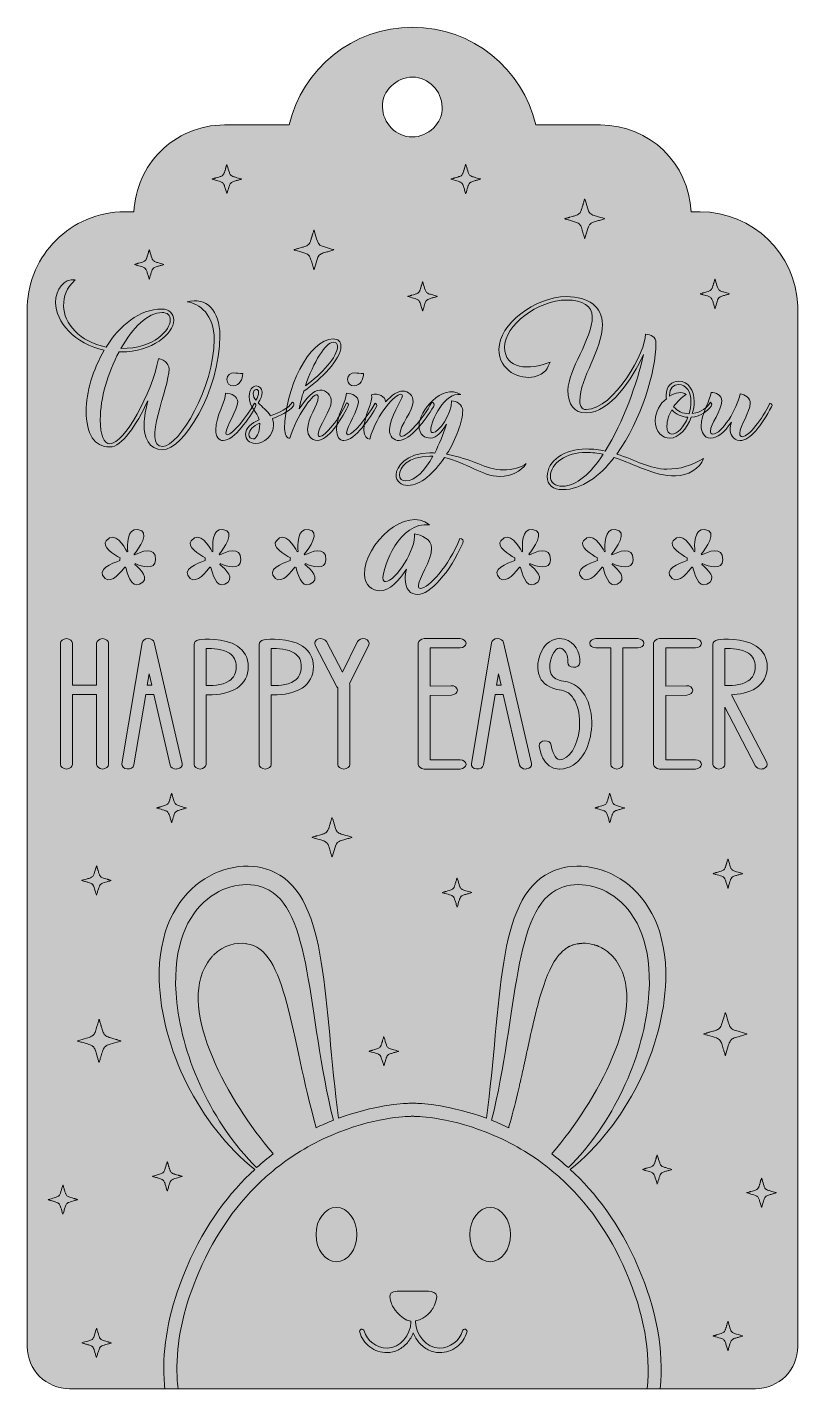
# Model space of a CAD drawing. Extents: x 254 to 755, y -942 to -58.
import ezdxf

# ---------------------------------------------------------------- set-up
doc = ezdxf.new("R2010")
doc.units = 0
doc.header["$MEASUREMENT"] = 0
doc.layers.add('Layer 1', color=7, linetype='Continuous', lineweight=0)

# ---------------------------------------------------------------- blocks, each defined once
blk = doc.blocks.new('Block_2')
at = {"layer": 'Layer 1', "true_color": 0x542400, "transparency": 33554687}
h = blk.add_hatch(color=38, dxfattribs=at)
h.dxf.hatch_style = 2
edge = h.paths.add_edge_path()
edge.add_spline(control_points=[(605.84, -798.76), (602.28, -795.55), (598.67, -792.59), (595.05, -789.86), (595.28, -789.58), (595.51, -789.32), (595.76, -789.02), (623.23, -756.52), (657.9, -696.84), (637.89, -665.64), (635.29, -661.6), (632.13, -658.63), (628.77, -656.59), (628.35, -656.34), (627.93, -656.11), (627.52, -655.88), (627.04, -655.63), (626.55, -655.39), (626.07, -655.17), (625.69, -655), (625.31, -654.84), (624.93, -654.69), (624.71, -654.6), (624.49, -654.51), (624.27, -654.44), (624.14, -654.39), (624, -654.34), (623.87, -654.29), (623.63, -654.21), (623.39, -654.13), (623.14, -654.06), (623.01, -654.01), (622.88, -653.97), (622.74, -653.93), (620.12, -653.16), (617.49, -652.86), (615.02, -652.95), (614.76, -652.96), (614.5, -652.98), (614.25, -653), (614.09, -653.01), (613.93, -653.02), (613.78, -653.04), (613.68, -653.04), (613.58, -653.05), (613.48, -653.06), (613.32, -653.08), (613.15, -653.1), (612.98, -653.13), (612.86, -653.14), (612.75, -653.16), (612.63, -653.17), (612.62, -653.17), (612.61, -653.18), (612.6, -653.18), (612.6, -653.18), (612.59, -653.18), (612.59, -653.18), (612.58, -653.18), (612.56, -653.18), (612.55, -653.18), (612.54, -653.19), (612.54, -653.19), (612.53, -653.19), (612.51, -653.19), (612.49, -653.2), (612.47, -653.2), (612.47, -653.2), (612.47, -653.2), (612.47, -653.2), (611.3, -653.32), (610.17, -653.57), (609.09, -653.91), (608.99, -653.95), (608.87, -653.98), (608.77, -654.02), (608.7, -654.04), (608.64, -654.07), (608.58, -654.09), (608.46, -654.13), (608.34, -654.17), (608.22, -654.22), (607.77, -654.39), (607.33, -654.58), (606.9, -654.79), (606.78, -654.84), (606.67, -654.9), (606.55, -654.96), (606.45, -655.01), (606.34, -655.07), (606.24, -655.12), (606.07, -655.22), (605.89, -655.31), (605.72, -655.41), (605.55, -655.51), (605.38, -655.61), (605.21, -655.72), (604.86, -655.94), (604.53, -656.16), (604.2, -656.39), (603.87, -656.62), (603.55, -656.87), (603.23, -657.13), (602.91, -657.39), (602.59, -657.66), (602.28, -657.94), (601.97, -658.22), (601.67, -658.51), (601.36, -658.82), (601.06, -659.12), (600.76, -659.44), (600.46, -659.76), (600.36, -659.88), (600.26, -659.99), (600.16, -660.11), (599.24, -661.17), (598.36, -662.33), (597.51, -663.59), (597.25, -663.99), (596.98, -664.41), (596.72, -664.83), (592.55, -671.58), (589.26, -680.93), (586.26, -692.02), (585.32, -695.48), (584.42, -699.12), (583.52, -702.9), (583.16, -704.42), (582.8, -705.95), (582.44, -707.51), (582.27, -708.28), (582.09, -709.07), (581.91, -709.86), (581.64, -711.04), (581.37, -712.24), (581.1, -713.45), (580.21, -717.48), (579.31, -721.62), (578.38, -725.86), (578.2, -726.71), (578.02, -727.56), (577.83, -728.42), (577.64, -729.27), (577.45, -730.13), (577.27, -730.99), (577.08, -731.86), (576.88, -732.72), (576.69, -733.59), (576.31, -735.33), (575.92, -737.08), (575.53, -738.84), (575.41, -739.39), (575.28, -739.95), (575.15, -740.5), (574.98, -741.27), (574.8, -742.05), (574.62, -742.83), (574.42, -743.72), (574.22, -744.61), (574.01, -745.5), (572.35, -752.66), (570.57, -759.95), (568.58, -767.29), (568.33, -768.21), (568.08, -769.13), (567.83, -770.05), (567.57, -770.97), (567.31, -771.89), (567.05, -772.81), (563.28, -771), (559.57, -769.39), (555.97, -767.97), (573.35, -697.66), (569.67, -629.76), (600.47, -617.07), (622.99, -607.79), (664.84, -626.06), (657.72, -691.42), (653.8, -728.13), (635, -769.98), (605.84, -798.76)], knot_values=[0, 0, 0, 0, 1, 1, 1, 2, 2, 2, 3, 3, 3, 4, 4, 4, 5, 5, 5, 6, 6, 6, 7, 7, 7, 8, 8, 8, 9, 9, 9, 10, 10, 10, 11, 11, 11, 12, 12, 12, 13, 13, 13, 14, 14, 14, 15, 15, 15, 16, 16, 16, 17, 17, 17, 18, 18, 18, 19, 19, 19, 20, 20, 20, 21, 21, 21, 22, 22, 22, 23, 23, 23, 24, 24, 24, 25, 25, 25, 26, 26, 26, 27, 27, 27, 28, 28, 28, 29, 29, 29, 30, 30, 30, 31, 31, 31, 32, 32, 32, 33, 33, 33, 34, 34, 34, 35, 35, 35, 36, 36, 36, 37, 37, 37, 38, 38, 38, 39, 39, 39, 40, 40, 40, 41, 41, 41, 42, 42, 42, 43, 43, 43, 44, 44, 44, 45, 45, 45, 46, 46, 46, 47, 47, 47, 48, 48, 48, 49, 49, 49, 50, 50, 50, 51, 51, 51, 52, 52, 52, 53, 53, 53, 54, 54, 54, 55, 55, 55, 56, 56, 56, 57, 57, 57, 58, 58, 58, 59, 59, 59, 60, 60, 60, 60], degree=3, periodic=0)
edge = h.paths.add_edge_path()
edge.add_spline(control_points=[(441.96, -772.79), (425.2, -713.96), (422.62, -656.08), (396.54, -653.2), (396.53, -653.2), (396.53, -653.2), (396.53, -653.19), (396.5, -653.19), (396.47, -653.18), (396.45, -653.18), (396.45, -653.18), (396.44, -653.18), (396.44, -653.18), (396.43, -653.18), (396.42, -653.17), (396.41, -653.17), (389.82, -652.2), (381.72, -654.12), (375.31, -660.44), (374.88, -660.86), (374.46, -661.31), (374.04, -661.77), (373.01, -662.93), (372.03, -664.22), (371.12, -665.64), (351.1, -696.84), (385.77, -756.52), (413.25, -789.02), (413.49, -789.31), (413.72, -789.58), (413.95, -789.85), (410.33, -792.58), (406.73, -795.54), (403.16, -798.75), (374.01, -769.97), (355.21, -728.13), (351.28, -691.42), (344.16, -626.06), (386.02, -607.79), (408.53, -617.07), (439.33, -629.76), (435.65, -697.65), (453.03, -767.96), (449.43, -769.38), (445.73, -770.99), (441.96, -772.79)], knot_values=[0, 0, 0, 0, 1, 1, 1, 2, 2, 2, 3, 3, 3, 4, 4, 4, 5, 5, 5, 6, 6, 6, 7, 7, 7, 8, 8, 8, 9, 9, 9, 10, 10, 10, 11, 11, 11, 12, 12, 12, 13, 13, 13, 14, 14, 14, 15, 15, 15, 15], degree=3, periodic=0)
edge = h.paths.add_edge_path()
edge.add_spline(control_points=[(669.17, -676.94), (670.9, -613.63), (621.39, -593.11), (594.02, -606.85), (558.46, -624.23), (562.79, -691.78), (552.56, -766.67), (529.44, -758.12), (511.06, -757.07), (506.79, -756.94), (506.79, -756.94), (506.32, -756.93), (506.32, -756.93), (506.15, -756.93), (505.99, -756.92), (505.83, -756.91), (505.83, -756.91), (505.65, -756.9), (505.65, -756.9), (504.91, -756.86), (504.11, -756.86), (503.34, -756.9), (503.34, -756.9), (503.17, -756.91), (503.17, -756.91), (503.01, -756.92), (502.85, -756.93), (502.69, -756.93), (502.69, -756.93), (502.22, -756.94), (502.22, -756.94), (497.95, -757.07), (479.56, -758.11), (456.44, -766.66), (446.22, -691.77), (450.55, -624.23), (414.98, -606.85), (387.62, -593.11), (338.1, -613.63), (339.84, -676.94), (341.11, -721.02), (365.87, -771.45), (401.92, -799.87), (385.47, -814.97), (369.91, -835.38), (357.92, -862.96), (348.15, -885.44), (343.07, -907.3), (342.8, -927.96), (342.74, -932.84), (342.98, -937.69), (343.53, -942.49), (343.53, -942.49), (352.12, -942.49), (352.12, -942.49), (351.52, -937.74), (351.25, -932.92), (351.31, -928.06), (351.56, -908.55), (356.41, -887.79), (365.72, -866.36), (376.48, -841.62), (390.93, -821.1), (408.9, -804.99), (408.91, -805), (408.93, -805.01), (408.94, -805.02), (409.09, -804.88), (409.25, -804.73), (409.41, -804.58), (409.4, -804.57), (409.39, -804.56), (409.38, -804.56), (420.43, -794.73), (432.8, -786.56), (446.45, -780.1), (474.17, -766.96), (497.78, -765.59), (502.4, -765.45), (502.4, -765.45), (502.62, -765.44), (502.62, -765.44), (502.7, -765.44), (502.78, -765.44), (502.85, -765.44), (503.13, -765.43), (503.4, -765.42), (503.68, -765.4), (503.68, -765.4), (503.81, -765.4), (503.81, -765.4), (504.26, -765.37), (504.76, -765.37), (505.17, -765.39), (505.17, -765.39), (505.32, -765.4), (505.32, -765.4), (505.6, -765.42), (505.88, -765.43), (506.16, -765.44), (506.23, -765.44), (506.3, -765.44), (506.38, -765.44), (506.38, -765.44), (506.6, -765.45), (506.6, -765.45), (511.23, -765.59), (534.86, -766.97), (562.57, -780.1), (576.21, -786.57), (588.58, -794.74), (599.62, -804.56), (599.61, -804.57), (599.61, -804.57), (599.6, -804.58), (599.76, -804.73), (599.91, -804.88), (600.06, -805.02), (600.08, -805.01), (600.09, -805), (600.11, -804.99), (618.07, -821.1), (632.53, -841.62), (643.28, -866.36), (654.97, -893.24), (659.57, -918.79), (657.03, -942.49), (657.03, -942.49), (665.58, -942.49), (665.58, -942.49), (668.08, -917.57), (663.22, -890.89), (651.08, -862.96), (639.09, -835.38), (623.53, -814.98), (607.07, -799.87), (643.13, -771.46), (667.89, -721.02), (669.17, -676.94)], knot_values=[0, 0, 0, 0, 1, 1, 1, 2, 2, 2, 3, 3, 3, 4, 4, 4, 5, 5, 5, 6, 6, 6, 7, 7, 7, 8, 8, 8, 9, 9, 9, 10, 10, 10, 11, 11, 11, 12, 12, 12, 13, 13, 13, 14, 14, 14, 15, 15, 15, 16, 16, 16, 17, 17, 17, 18, 18, 18, 19, 19, 19, 20, 20, 20, 21, 21, 21, 22, 22, 22, 23, 23, 23, 24, 24, 24, 25, 25, 25, 26, 26, 26, 27, 27, 27, 28, 28, 28, 29, 29, 29, 30, 30, 30, 31, 31, 31, 32, 32, 32, 33, 33, 33, 34, 34, 34, 35, 35, 35, 36, 36, 36, 37, 37, 37, 38, 38, 38, 39, 39, 39, 40, 40, 40, 41, 41, 41, 42, 42, 42, 43, 43, 43, 44, 44, 44, 45, 45, 45, 46, 46, 46, 46], degree=3, periodic=0)
h = blk.add_hatch(color=38, dxfattribs=at)
h.dxf.hatch_style = 2
edge = h.paths.add_edge_path()
edge.add_spline(control_points=[(468.32, -842.25), (468.32, -851.99), (462.37, -859.88), (455.04, -859.88), (447.71, -859.88), (441.77, -851.99), (441.77, -842.25), (441.77, -832.51), (447.71, -824.62), (455.04, -824.62), (462.37, -824.62), (468.32, -832.51), (468.32, -842.25)], knot_values=[0, 0, 0, 0, 1, 1, 1, 2, 2, 2, 3, 3, 3, 4, 4, 4, 4], degree=3, periodic=0)
h = blk.add_hatch(color=38, dxfattribs=at)
h.dxf.hatch_style = 2
edge = h.paths.add_edge_path()
edge.add_spline(control_points=[(568.28, -842.25), (568.28, -851.99), (562.33, -859.88), (555, -859.88), (547.67, -859.88), (541.73, -851.99), (541.73, -842.25), (541.73, -832.51), (547.67, -824.62), (555, -824.62), (562.33, -824.62), (568.28, -832.51), (568.28, -842.25)], knot_values=[0, 0, 0, 0, 1, 1, 1, 2, 2, 2, 3, 3, 3, 4, 4, 4, 4], degree=3, periodic=0)
h = blk.add_hatch(color=38, dxfattribs=at)
h.dxf.hatch_style = 2
edge = h.paths.add_edge_path()
edge.add_spline(control_points=[(539.89, -905.68), (538.78, -909.45), (536.45, -912.84), (533.3, -915.23), (530.05, -917.7), (526.17, -919.01), (522.08, -919.01), (519.56, -919.01), (517.1, -918.4), (514.75, -917.21), (512.57, -916.1), (510.6, -914.53), (508.88, -912.55), (507.24, -910.66), (505.94, -908.49), (505.02, -906.2), (504.11, -908.49), (502.81, -910.66), (501.17, -912.55), (499.46, -914.53), (497.48, -916.1), (495.3, -917.21), (492.95, -918.4), (490.49, -919.01), (487.97, -919.01), (483.88, -919.01), (480, -917.7), (476.75, -915.23), (473.6, -912.84), (471.26, -909.45), (470.16, -905.68), (469.92, -904.88), (470.38, -904.05), (471.17, -903.82), (471.97, -903.59), (472.8, -904.04), (473.03, -904.84), (474.96, -911.41), (481.11, -916.01), (487.97, -916.01), (496.67, -916.01), (503.22, -907.22), (503.52, -899.14), (503.52, -898.95), (503.51, -898.75), (503.51, -898.56), (503.51, -898.55), (503.51, -898.53), (503.51, -898.52), (496.26, -897.65), (491.29, -888.29), (491.29, -888.29), (491.29, -888.29), (488.65, -882.67), (490.47, -880.47), (490.47, -880.47), (490.47, -880.47), (490.47, -880.47), (490.48, -880.46), (490.49, -880.45), (490.5, -880.44), (490.59, -880.35), (490.82, -880.11), (491.3, -879.86), (492.13, -879.41), (493.7, -878.88), (496.43, -878.96), (496.43, -878.96), (496.78, -878.96), (496.78, -878.96), (496.78, -878.96), (512.74, -879.01), (512.74, -879.01), (512.96, -878.99), (513.31, -878.98), (513.73, -878.98), (514.05, -878.98), (514.41, -878.99), (514.81, -879.01), (517.12, -879.15), (520.3, -879.85), (520.23, -882.57), (520.12, -886.84), (517.52, -890.45), (517.52, -890.45), (517.52, -890.45), (513.59, -897.23), (506.52, -898.41), (506.53, -898.46), (506.54, -898.51), (506.54, -898.56), (506.54, -898.75), (506.53, -898.95), (506.52, -899.14), (506.83, -907.22), (513.37, -916.01), (522.08, -916.01), (528.94, -916.01), (535.09, -911.41), (537.02, -904.84), (537.25, -904.04), (538.08, -903.59), (538.88, -903.82), (539.67, -904.05), (540.12, -904.88), (539.89, -905.68)], knot_values=[0, 0, 0, 0, 1, 1, 1, 2, 2, 2, 3, 3, 3, 4, 4, 4, 5, 5, 5, 6, 6, 6, 7, 7, 7, 8, 8, 8, 9, 9, 9, 10, 10, 10, 11, 11, 11, 12, 12, 12, 13, 13, 13, 14, 14, 14, 15, 15, 15, 16, 16, 16, 17, 17, 17, 18, 18, 18, 19, 19, 19, 20, 20, 20, 21, 21, 21, 22, 22, 22, 23, 23, 23, 24, 24, 24, 25, 25, 25, 26, 26, 26, 27, 27, 27, 28, 28, 28, 29, 29, 29, 30, 30, 30, 31, 31, 31, 32, 32, 32, 33, 33, 33, 34, 34, 34, 35, 35, 35, 35], degree=3, periodic=0)
at = {"layer": 'Layer 1'}
for points, knots in [([(669.17, -676.94), (670.9, -613.63), (621.39, -593.11), (594.02, -606.85), (558.46, -624.23), (562.79, -691.78), (552.56, -766.67), (529.44, -758.12), (511.06, -757.07), (506.79, -756.94), (506.79, -756.94), (506.32, -756.93), (506.32, -756.93), (506.15, -756.93), (505.99, -756.92), (505.83, -756.91), (505.83, -756.91), (505.65, -756.9), (505.65, -756.9), (504.91, -756.86), (504.11, -756.86), (503.34, -756.9), (503.34, -756.9), (503.17, -756.91), (503.17, -756.91), (503.01, -756.92), (502.85, -756.93), (502.69, -756.93), (502.69, -756.93), (502.22, -756.94), (502.22, -756.94), (497.95, -757.07), (479.56, -758.11), (456.44, -766.66), (446.22, -691.77), (450.55, -624.23), (414.98, -606.85), (387.62, -593.11), (338.1, -613.63), (339.84, -676.94), (341.11, -721.02), (365.87, -771.45), (401.92, -799.87), (385.47, -814.97), (369.91, -835.38), (357.92, -862.96), (348.15, -885.44), (343.07, -907.3), (342.8, -927.96), (342.74, -932.84), (342.98, -937.69), (343.53, -942.49), (343.53, -942.49), (352.12, -942.49), (352.12, -942.49), (351.52, -937.74), (351.25, -932.92), (351.31, -928.06), (351.56, -908.55), (356.41, -887.79), (365.72, -866.36), (376.48, -841.62), (390.93, -821.1), (408.9, -804.99), (408.91, -805), (408.93, -805.01), (408.94, -805.02), (409.09, -804.88), (409.25, -804.73), (409.41, -804.58), (409.4, -804.57), (409.39, -804.56), (409.38, -804.56), (420.43, -794.73), (432.8, -786.56), (446.45, -780.1), (474.17, -766.96), (497.78, -765.59), (502.4, -765.45), (502.4, -765.45), (502.62, -765.44), (502.62, -765.44), (502.7, -765.44), (502.78, -765.44), (502.85, -765.44), (503.13, -765.43), (503.4, -765.42), (503.68, -765.4), (503.68, -765.4), (503.81, -765.4), (503.81, -765.4), (504.26, -765.37), (504.76, -765.37), (505.17, -765.39), (505.17, -765.39), (505.32, -765.4), (505.32, -765.4), (505.6, -765.42), (505.88, -765.43), (506.16, -765.44), (506.23, -765.44), (506.3, -765.44), (506.38, -765.44), (506.38, -765.44), (506.6, -765.45), (506.6, -765.45), (511.23, -765.59), (534.86, -766.97), (562.57, -780.1), (576.21, -786.57), (588.58, -794.74), (599.62, -804.56), (599.61, -804.57), (599.61, -804.57), (599.6, -804.58), (599.76, -804.73), (599.91, -804.88), (600.06, -805.02), (600.08, -805.01), (600.09, -805), (600.11, -804.99), (618.07, -821.1), (632.53, -841.62), (643.28, -866.36), (654.97, -893.24), (659.57, -918.79), (657.03, -942.49), (657.03, -942.49), (665.58, -942.49), (665.58, -942.49), (668.08, -917.57), (663.22, -890.89), (651.08, -862.96), (639.09, -835.38), (623.53, -814.98), (607.07, -799.87), (643.13, -771.46), (667.89, -721.02), (669.17, -676.94)], [0, 0, 0, 0, 1, 1, 1, 2, 2, 2, 3, 3, 3, 4, 4, 4, 5, 5, 5, 6, 6, 6, 7, 7, 7, 8, 8, 8, 9, 9, 9, 10, 10, 10, 11, 11, 11, 12, 12, 12, 13, 13, 13, 14, 14, 14, 15, 15, 15, 16, 16, 16, 17, 17, 17, 18, 18, 18, 19, 19, 19, 20, 20, 20, 21, 21, 21, 22, 22, 22, 23, 23, 23, 24, 24, 24, 25, 25, 25, 26, 26, 26, 27, 27, 27, 28, 28, 28, 29, 29, 29, 30, 30, 30, 31, 31, 31, 32, 32, 32, 33, 33, 33, 34, 34, 34, 35, 35, 35, 36, 36, 36, 37, 37, 37, 38, 38, 38, 39, 39, 39, 40, 40, 40, 41, 41, 41, 42, 42, 42, 43, 43, 43, 44, 44, 44, 45, 45, 45, 46, 46, 46, 46]), ([(441.96, -772.79), (425.2, -713.96), (422.62, -656.08), (396.54, -653.2), (396.53, -653.2), (396.53, -653.2), (396.53, -653.19), (396.5, -653.19), (396.47, -653.18), (396.45, -653.18), (396.45, -653.18), (396.44, -653.18), (396.44, -653.18), (396.43, -653.18), (396.42, -653.17), (396.41, -653.17), (389.82, -652.2), (381.72, -654.12), (375.31, -660.44), (374.88, -660.86), (374.46, -661.31), (374.04, -661.77), (373.01, -662.93), (372.03, -664.22), (371.12, -665.64), (351.1, -696.84), (385.77, -756.52), (413.25, -789.02), (413.49, -789.31), (413.72, -789.58), (413.95, -789.85), (410.33, -792.58), (406.73, -795.54), (403.16, -798.75), (374.01, -769.97), (355.21, -728.13), (351.28, -691.42), (344.16, -626.06), (386.02, -607.79), (408.53, -617.07), (439.33, -629.76), (435.65, -697.65), (453.03, -767.96), (449.43, -769.38), (445.73, -770.99), (441.96, -772.79)], [0, 0, 0, 0, 1, 1, 1, 2, 2, 2, 3, 3, 3, 4, 4, 4, 5, 5, 5, 6, 6, 6, 7, 7, 7, 8, 8, 8, 9, 9, 9, 10, 10, 10, 11, 11, 11, 12, 12, 12, 13, 13, 13, 14, 14, 14, 15, 15, 15, 15]), ([(605.84, -798.76), (602.28, -795.55), (598.67, -792.59), (595.05, -789.86), (595.28, -789.58), (595.51, -789.32), (595.76, -789.02), (623.23, -756.52), (657.9, -696.84), (637.89, -665.64), (635.29, -661.6), (632.13, -658.63), (628.77, -656.59), (628.35, -656.34), (627.93, -656.11), (627.52, -655.88), (627.04, -655.63), (626.55, -655.39), (626.07, -655.17), (625.69, -655), (625.31, -654.84), (624.93, -654.69), (624.71, -654.6), (624.49, -654.51), (624.27, -654.44), (624.14, -654.39), (624, -654.34), (623.87, -654.29), (623.63, -654.21), (623.39, -654.13), (623.14, -654.06), (623.01, -654.01), (622.88, -653.97), (622.74, -653.93), (620.12, -653.16), (617.49, -652.86), (615.02, -652.95), (614.76, -652.96), (614.5, -652.98), (614.25, -653), (614.09, -653.01), (613.93, -653.02), (613.78, -653.04), (613.68, -653.04), (613.58, -653.05), (613.48, -653.06), (613.32, -653.08), (613.15, -653.1), (612.98, -653.13), (612.86, -653.14), (612.75, -653.16), (612.63, -653.17), (612.62, -653.17), (612.61, -653.18), (612.6, -653.18), (612.6, -653.18), (612.59, -653.18), (612.59, -653.18), (612.58, -653.18), (612.56, -653.18), (612.55, -653.18), (612.54, -653.19), (612.54, -653.19), (612.53, -653.19), (612.51, -653.19), (612.49, -653.2), (612.47, -653.2), (612.47, -653.2), (612.47, -653.2), (612.47, -653.2), (611.3, -653.32), (610.17, -653.57), (609.09, -653.91), (608.99, -653.95), (608.87, -653.98), (608.77, -654.02), (608.7, -654.04), (608.64, -654.07), (608.58, -654.09), (608.46, -654.13), (608.34, -654.17), (608.22, -654.22), (607.77, -654.39), (607.33, -654.58), (606.9, -654.79), (606.78, -654.84), (606.67, -654.9), (606.55, -654.96), (606.45, -655.01), (606.34, -655.07), (606.24, -655.12), (606.07, -655.22), (605.89, -655.31), (605.72, -655.41), (605.55, -655.51), (605.38, -655.61), (605.21, -655.72), (604.86, -655.94), (604.53, -656.16), (604.2, -656.39), (603.87, -656.62), (603.55, -656.87), (603.23, -657.13), (602.91, -657.39), (602.59, -657.66), (602.28, -657.94), (601.97, -658.22), (601.67, -658.51), (601.36, -658.82), (601.06, -659.12), (600.76, -659.44), (600.46, -659.76), (600.36, -659.88), (600.26, -659.99), (600.16, -660.11), (599.24, -661.17), (598.36, -662.33), (597.51, -663.59), (597.25, -663.99), (596.98, -664.41), (596.72, -664.83), (592.55, -671.58), (589.26, -680.93), (586.26, -692.02), (585.32, -695.48), (584.42, -699.12), (583.52, -702.9), (583.16, -704.42), (582.8, -705.95), (582.44, -707.51), (582.27, -708.28), (582.09, -709.07), (581.91, -709.86), (581.64, -711.04), (581.37, -712.24), (581.1, -713.45), (580.21, -717.48), (579.31, -721.62), (578.38, -725.86), (578.2, -726.71), (578.02, -727.56), (577.83, -728.42), (577.64, -729.27), (577.45, -730.13), (577.27, -730.99), (577.08, -731.86), (576.88, -732.72), (576.69, -733.59), (576.31, -735.33), (575.92, -737.08), (575.53, -738.84), (575.41, -739.39), (575.28, -739.95), (575.15, -740.5), (574.98, -741.27), (574.8, -742.05), (574.62, -742.83), (574.42, -743.72), (574.22, -744.61), (574.01, -745.5), (572.35, -752.66), (570.57, -759.95), (568.58, -767.29), (568.33, -768.21), (568.08, -769.13), (567.83, -770.05), (567.57, -770.97), (567.31, -771.89), (567.05, -772.81), (563.28, -771), (559.57, -769.39), (555.97, -767.97), (573.35, -697.66), (569.67, -629.76), (600.47, -617.07), (622.99, -607.79), (664.84, -626.06), (657.72, -691.42), (653.8, -728.13), (635, -769.98), (605.84, -798.76)], [0, 0, 0, 0, 1, 1, 1, 2, 2, 2, 3, 3, 3, 4, 4, 4, 5, 5, 5, 6, 6, 6, 7, 7, 7, 8, 8, 8, 9, 9, 9, 10, 10, 10, 11, 11, 11, 12, 12, 12, 13, 13, 13, 14, 14, 14, 15, 15, 15, 16, 16, 16, 17, 17, 17, 18, 18, 18, 19, 19, 19, 20, 20, 20, 21, 21, 21, 22, 22, 22, 23, 23, 23, 24, 24, 24, 25, 25, 25, 26, 26, 26, 27, 27, 27, 28, 28, 28, 29, 29, 29, 30, 30, 30, 31, 31, 31, 32, 32, 32, 33, 33, 33, 34, 34, 34, 35, 35, 35, 36, 36, 36, 37, 37, 37, 38, 38, 38, 39, 39, 39, 40, 40, 40, 41, 41, 41, 42, 42, 42, 43, 43, 43, 44, 44, 44, 45, 45, 45, 46, 46, 46, 47, 47, 47, 48, 48, 48, 49, 49, 49, 50, 50, 50, 51, 51, 51, 52, 52, 52, 53, 53, 53, 54, 54, 54, 55, 55, 55, 56, 56, 56, 57, 57, 57, 58, 58, 58, 59, 59, 59, 60, 60, 60, 60]), ([(612.59, -653.18), (612.59, -653.18), (612.6, -653.18), (612.6, -653.18), (612.57, -653.18), (612.55, -653.18), (612.53, -653.19), (612.53, -653.19), (612.54, -653.19), (612.54, -653.18), (612.56, -653.18), (612.58, -653.18), (612.59, -653.18)], [0, 0, 0, 0, 1, 1, 1, 2, 2, 2, 3, 3, 3, 4, 4, 4, 4]), ([(612.63, -653.17), (612.74, -653.16), (612.86, -653.14), (612.98, -653.13), (612.85, -653.14), (612.72, -653.16), (612.6, -653.18), (612.61, -653.18), (612.62, -653.17), (612.63, -653.17)], [0, 0, 0, 0, 1, 1, 1, 2, 2, 2, 3, 3, 3, 3]), ([(468.32, -842.25), (468.32, -851.99), (462.37, -859.88), (455.04, -859.88), (447.71, -859.88), (441.77, -851.99), (441.77, -842.25), (441.77, -832.51), (447.71, -824.62), (455.04, -824.62), (462.37, -824.62), (468.32, -832.51), (468.32, -842.25)], [0, 0, 0, 0, 1, 1, 1, 2, 2, 2, 3, 3, 3, 4, 4, 4, 4]), ([(568.28, -842.25), (568.28, -851.99), (562.33, -859.88), (555, -859.88), (547.67, -859.88), (541.73, -851.99), (541.73, -842.25), (541.73, -832.51), (547.67, -824.62), (555, -824.62), (562.33, -824.62), (568.28, -832.51), (568.28, -842.25)], [0, 0, 0, 0, 1, 1, 1, 2, 2, 2, 3, 3, 3, 4, 4, 4, 4]), ([(539.89, -905.68), (538.78, -909.45), (536.45, -912.84), (533.3, -915.23), (530.05, -917.7), (526.17, -919.01), (522.08, -919.01), (519.56, -919.01), (517.1, -918.4), (514.75, -917.21), (512.57, -916.1), (510.6, -914.53), (508.88, -912.55), (507.24, -910.66), (505.94, -908.49), (505.02, -906.2), (504.11, -908.49), (502.81, -910.66), (501.17, -912.55), (499.46, -914.53), (497.48, -916.1), (495.3, -917.21), (492.95, -918.4), (490.49, -919.01), (487.97, -919.01), (483.88, -919.01), (480, -917.7), (476.75, -915.23), (473.6, -912.84), (471.26, -909.45), (470.16, -905.68), (469.92, -904.88), (470.38, -904.05), (471.17, -903.82), (471.97, -903.59), (472.8, -904.04), (473.03, -904.84), (474.96, -911.41), (481.11, -916.01), (487.97, -916.01), (496.67, -916.01), (503.22, -907.22), (503.52, -899.14), (503.52, -898.95), (503.51, -898.75), (503.51, -898.56), (503.51, -898.55), (503.51, -898.53), (503.51, -898.52), (496.26, -897.65), (491.29, -888.29), (491.29, -888.29), (491.29, -888.29), (488.65, -882.67), (490.47, -880.47), (490.47, -880.47), (490.47, -880.47), (490.47, -880.47), (490.48, -880.46), (490.49, -880.45), (490.5, -880.44), (490.59, -880.35), (490.82, -880.11), (491.3, -879.86), (492.13, -879.41), (493.7, -878.88), (496.43, -878.96), (496.43, -878.96), (496.78, -878.96), (496.78, -878.96), (496.78, -878.96), (512.74, -879.01), (512.74, -879.01), (512.96, -878.99), (513.31, -878.98), (513.73, -878.98), (514.05, -878.98), (514.41, -878.99), (514.81, -879.01), (517.12, -879.15), (520.3, -879.85), (520.23, -882.57), (520.12, -886.84), (517.52, -890.45), (517.52, -890.45), (517.52, -890.45), (513.59, -897.23), (506.52, -898.41), (506.53, -898.46), (506.54, -898.51), (506.54, -898.56), (506.54, -898.75), (506.53, -898.95), (506.52, -899.14), (506.83, -907.22), (513.37, -916.01), (522.08, -916.01), (528.94, -916.01), (535.09, -911.41), (537.02, -904.84), (537.25, -904.04), (538.08, -903.59), (538.88, -903.82), (539.67, -904.05), (540.12, -904.88), (539.89, -905.68)], [0, 0, 0, 0, 1, 1, 1, 2, 2, 2, 3, 3, 3, 4, 4, 4, 5, 5, 5, 6, 6, 6, 7, 7, 7, 8, 8, 8, 9, 9, 9, 10, 10, 10, 11, 11, 11, 12, 12, 12, 13, 13, 13, 14, 14, 14, 15, 15, 15, 16, 16, 16, 17, 17, 17, 18, 18, 18, 19, 19, 19, 20, 20, 20, 21, 21, 21, 22, 22, 22, 23, 23, 23, 24, 24, 24, 25, 25, 25, 26, 26, 26, 27, 27, 27, 28, 28, 28, 29, 29, 29, 30, 30, 30, 31, 31, 31, 32, 32, 32, 33, 33, 33, 34, 34, 34, 35, 35, 35, 35])]:
    blk.add_open_spline(points, degree=3, knots=knots, dxfattribs=at)
blk = doc.blocks.new('Block_3')
at = {"layer": 'Layer 1', "true_color": 0x542400, "transparency": 33554687}
h = blk.add_hatch(color=38, dxfattribs=at)
h.dxf.hatch_style = 2
edge = h.paths.add_edge_path()
edge.add_spline(control_points=[(314.84, -266.36), (314.84, -266.36), (314.97, -266.36), (314.97, -266.36), (336.96, -266.36), (347.03, -254.06), (347.03, -247.91), (347.03, -244.77), (345.2, -242.94), (341.67, -242.94), (332.38, -242.94), (322.56, -252.88), (314.84, -266.36)], knot_values=[0, 0, 0, 0, 1, 1, 1, 2, 2, 2, 3, 3, 3, 4, 4, 4, 4], degree=3, periodic=0)
edge = h.paths.add_edge_path()
edge.add_spline(control_points=[(379.22, -257.85), (379.22, -294.62), (355.14, -332.17), (342.06, -332.17), (332.9, -332.17), (329.89, -323.8), (330.02, -315.69), (330.15, -310.85), (331.07, -305.48), (332.38, -300.25), (324.92, -316.47), (315.5, -330.34), (307.65, -330.34), (297.7, -330.34), (292.34, -322.1), (292.34, -306.79), (292.34, -294.88), (296.66, -279.97), (304.11, -267.41), (284.88, -263.35), (272.45, -248.83), (272.45, -236.53), (272.45, -227.89), (277.81, -220.82), (285.14, -221.74), (279.25, -227.37), (277.68, -231.95), (277.68, -238.75), (277.68, -249.87), (288.15, -262.04), (305.29, -265.44), (314.06, -251.44), (326.75, -240.71), (341.67, -240.71), (346.38, -240.71), (349.25, -243.59), (349.25, -247.91), (349.25, -256.55), (335.25, -268.58), (314.97, -268.58), (314.97, -268.58), (313.67, -268.58), (313.67, -268.58), (306.47, -282.06), (301.5, -298.68), (301.5, -312.55), (301.5, -322.88), (303.98, -328.25), (307.65, -328.25), (317.07, -328.25), (334.99, -295.54), (339.31, -273.03), (341.54, -273.03), (346.25, -275.39), (346.25, -279.7), (346.25, -291.61), (328.45, -329.95), (342.06, -329.95), (352.79, -329.95), (375.55, -291.74), (375.55, -260.47), (375.55, -244.51), (366.13, -236.92), (357.89, -236), (370.58, -232.47), (379.22, -241.89), (379.22, -257.85)], knot_values=[0, 0, 0, 0, 1, 1, 1, 2, 2, 2, 3, 3, 3, 4, 4, 4, 5, 5, 5, 6, 6, 6, 7, 7, 7, 8, 8, 8, 9, 9, 9, 10, 10, 10, 11, 11, 11, 12, 12, 12, 13, 13, 13, 14, 14, 14, 15, 15, 15, 16, 16, 16, 17, 17, 17, 18, 18, 18, 19, 19, 19, 20, 20, 20, 21, 21, 21, 22, 22, 22, 22], degree=3, periodic=0)
h = blk.add_hatch(color=38, dxfattribs=at)
h.dxf.hatch_style = 2
edge = h.paths.add_edge_path()
edge.add_spline(control_points=[(628.48, -335.05), (624.95, -334.4), (621.28, -333.87), (617.49, -333.87), (604.4, -333.87), (594.2, -340.81), (594.2, -349.44), (594.2, -353.5), (597.08, -355.86), (602.05, -355.86), (611.21, -355.86), (620.37, -347.35), (628.48, -335.05)], knot_values=[0, 0, 0, 0, 1, 1, 1, 2, 2, 2, 3, 3, 3, 4, 4, 4, 4], degree=3, periodic=0)
edge = h.paths.add_edge_path()
edge.add_spline(control_points=[(693.64, -337.8), (691.81, -344.21), (683.43, -349.18), (675.58, -349.18), (661.19, -349.18), (649.15, -341.59), (635.68, -337.15), (626.25, -349.44), (614.74, -358.08), (602.05, -358.08), (595.77, -358.08), (592.1, -354.94), (592.1, -349.44), (592.1, -339.37), (603.23, -331.65), (617.49, -331.65), (621.94, -331.65), (625.99, -332.17), (629.79, -332.96), (641.43, -314.51), (650.59, -288.86), (654.65, -270.28), (647.45, -285.98), (633.06, -308.23), (617.36, -308.23), (609.77, -308.23), (605.58, -302.86), (605.58, -293.31), (605.58, -280.36), (621.41, -260.21), (621.41, -245.55), (621.41, -238.88), (615.13, -234.83), (604.66, -234.83), (585.95, -234.83), (564.37, -251.31), (564.37, -265.44), (564.37, -279.97), (580.46, -280.62), (594.07, -275.13), (592.37, -278.79), (591.32, -282.84), (583.6, -284.68), (574.44, -286.9), (560.7, -280.88), (560.7, -266.75), (560.7, -250.79), (583.86, -232.6), (604.66, -232.6), (619.06, -232.6), (627.96, -239.27), (627.96, -250.66), (627.96, -267.8), (613.3, -284.81), (613.3, -300.38), (613.3, -304.04), (614.61, -306), (617.36, -306), (635.68, -306), (656.61, -267.54), (655.96, -257.07), (659.62, -257.07), (662.76, -258.77), (662.76, -262.83), (662.76, -281.41), (652.95, -313.2), (637.38, -334.92), (649.41, -338.85), (658.84, -344.73), (669.96, -344.73), (678.98, -344.73), (684.87, -342.77), (693.64, -337.8)], knot_values=[0, 0, 0, 0, 1, 1, 1, 2, 2, 2, 3, 3, 3, 4, 4, 4, 5, 5, 5, 6, 6, 6, 7, 7, 7, 8, 8, 8, 9, 9, 9, 10, 10, 10, 11, 11, 11, 12, 12, 12, 13, 13, 13, 14, 14, 14, 15, 15, 15, 16, 16, 16, 17, 17, 17, 18, 18, 18, 19, 19, 19, 20, 20, 20, 21, 21, 21, 22, 22, 22, 23, 23, 23, 24, 24, 24, 24], degree=3, periodic=0)
h = blk.add_hatch(color=38, dxfattribs=at)
h.dxf.hatch_style = 2
edge = h.paths.add_edge_path()
edge.add_spline(control_points=[(434.83, -290.56), (445.56, -282.71), (455.76, -271.85), (455.76, -264.79), (455.76, -263.09), (454.85, -262.3), (453.02, -262.3), (447.91, -262.3), (440.19, -275.26), (434.83, -290.56)], knot_values=[0, 0, 0, 0, 1, 1, 1, 2, 2, 2, 3, 3, 3, 3], degree=3, periodic=0)
edge = h.paths.add_edge_path()
edge.add_spline(control_points=[(462.44, -304.04), (457.73, -313.46), (449.48, -326.15), (442.68, -326.15), (438.75, -326.15), (436.27, -322.88), (436.27, -318.96), (436.27, -311.24), (443.2, -303.39), (443.2, -298.02), (443.2, -296.98), (442.68, -296.45), (441.89, -296.45), (439.28, -296.45), (429.2, -309.93), (424.75, -324.72), (422.92, -324.72), (421.35, -322.49), (421.35, -318.43), (421.35, -293.05), (437.31, -260.08), (453.02, -260.08), (455.89, -260.08), (457.99, -261.78), (457.99, -264.79), (457.99, -273.42), (445.3, -286.12), (433.78, -294.1), (432.47, -297.89), (431.56, -301.69), (430.77, -305.61), (435.35, -298.68), (440.19, -293.31), (444.25, -293.31), (448.7, -293.31), (451.71, -296.98), (451.71, -300.77), (451.71, -306.27), (443.2, -317.26), (443.2, -321.97), (443.2, -322.88), (443.59, -323.54), (444.25, -323.54), (447.39, -323.54), (457.2, -311.89), (461.52, -301.56), (462.7, -301.82), (463.22, -302.47), (462.44, -304.04)], knot_values=[0, 0, 0, 0, 1, 1, 1, 2, 2, 2, 3, 3, 3, 4, 4, 4, 5, 5, 5, 6, 6, 6, 7, 7, 7, 8, 8, 8, 9, 9, 9, 10, 10, 10, 11, 11, 11, 12, 12, 12, 13, 13, 13, 14, 14, 14, 15, 15, 15, 16, 16, 16, 16], degree=3, periodic=0)
h = blk.add_hatch(color=38, dxfattribs=at)
h.dxf.hatch_style = 2
edge = h.paths.add_edge_path()
edge.add_spline(control_points=[(383.8, -286.51), (383.8, -283.37), (386.29, -282.19), (388.38, -282.19), (390.08, -282.19), (392.17, -282.71), (394.14, -282.58), (394.14, -286.25), (391.91, -290.56), (387.99, -290.56), (385.5, -290.56), (383.8, -288.99), (383.8, -286.51)], knot_values=[0, 0, 0, 0, 1, 1, 1, 2, 2, 2, 3, 3, 3, 4, 4, 4, 4], degree=3, periodic=0)
edge = h.paths.add_edge_path()
edge.add_spline(control_points=[(376.6, -319.09), (376.6, -309.8), (383.01, -301.03), (383.01, -295.41), (386.81, -295.41), (390.86, -297.63), (390.86, -301.03), (390.86, -306.4), (383.14, -316.86), (383.14, -321.31), (383.14, -321.97), (383.54, -322.36), (384.19, -322.36), (387.33, -322.36), (396.36, -311.5), (401.72, -301.82), (402.38, -302.08), (403.03, -303.13), (402.51, -304.04), (398.85, -311.24), (388.38, -326.15), (381.44, -326.15), (378.43, -326.15), (376.6, -323.54), (376.6, -319.09)], knot_values=[0, 0, 0, 0, 1, 1, 1, 2, 2, 2, 3, 3, 3, 4, 4, 4, 5, 5, 5, 6, 6, 6, 7, 7, 7, 8, 8, 8, 8], degree=3, periodic=0)
h = blk.add_hatch(color=38, dxfattribs=at)
h.dxf.hatch_style = 2
edge = h.paths.add_edge_path()
edge.add_spline(control_points=[(462.3, -286.51), (462.3, -283.37), (464.79, -282.19), (466.88, -282.19), (468.58, -282.19), (470.68, -282.71), (472.64, -282.58), (472.64, -286.25), (470.42, -290.56), (466.49, -290.56), (464.01, -290.56), (462.3, -288.99), (462.3, -286.51)], knot_values=[0, 0, 0, 0, 1, 1, 1, 2, 2, 2, 3, 3, 3, 4, 4, 4, 4], degree=3, periodic=0)
edge = h.paths.add_edge_path()
edge.add_spline(control_points=[(455.11, -319.09), (455.11, -309.8), (461.52, -301.03), (461.52, -295.41), (465.31, -295.41), (469.37, -297.63), (469.37, -301.03), (469.37, -306.4), (461.65, -316.86), (461.65, -321.31), (461.65, -321.97), (462.04, -322.36), (462.7, -322.36), (465.84, -322.36), (474.87, -311.5), (480.23, -301.82), (480.88, -302.08), (481.54, -303.13), (481.02, -304.04), (477.35, -311.24), (466.88, -326.15), (459.95, -326.15), (456.94, -326.15), (455.11, -323.54), (455.11, -319.09)], knot_values=[0, 0, 0, 0, 1, 1, 1, 2, 2, 2, 3, 3, 3, 4, 4, 4, 5, 5, 5, 6, 6, 6, 7, 7, 7, 8, 8, 8, 8], degree=3, periodic=0)
h = blk.add_hatch(color=38, dxfattribs=at)
h.dxf.hatch_style = 2
edge = h.paths.add_edge_path()
edge.add_spline(control_points=[(400.94, -295.67), (400.94, -297.24), (401.59, -298.68), (402.64, -299.99), (403.82, -298.15), (404.47, -296.45), (404.47, -294.75), (404.47, -293.44), (403.69, -292.92), (402.9, -292.92), (401.99, -292.92), (400.94, -293.97), (400.94, -295.67)], knot_values=[0, 0, 0, 0, 1, 1, 1, 2, 2, 2, 3, 3, 3, 4, 4, 4, 4], degree=3, periodic=0)
edge = h.paths.add_edge_path()
edge.add_spline(control_points=[(405.13, -315.29), (405.13, -315.29), (405.13, -314.77), (405.13, -314.77), (400.94, -316.6), (398.19, -319.22), (398.19, -322.23), (398.19, -323.93), (399.11, -325.11), (400.94, -325.11), (402.9, -325.11), (405.13, -321.44), (405.13, -315.29)], knot_values=[0, 0, 0, 0, 1, 1, 1, 2, 2, 2, 3, 3, 3, 4, 4, 4, 4], degree=3, periodic=0)
edge = h.paths.add_edge_path()
edge.add_spline(control_points=[(427.11, -303.52), (423.71, -307.71), (418.6, -310.06), (413.37, -311.89), (413.89, -313.2), (414.15, -314.51), (414.15, -315.95), (414.15, -323.15), (408.01, -327.99), (402.38, -327.99), (398.19, -327.99), (395.97, -325.37), (395.97, -322.23), (395.97, -317.78), (399.76, -314.77), (404.87, -312.68), (403.56, -306.92), (398.32, -305.35), (398.32, -297.24), (398.32, -293.18), (400.42, -290.7), (402.9, -290.7), (405.13, -290.7), (406.7, -292.27), (406.7, -294.75), (406.7, -297.11), (405.65, -299.2), (404.21, -301.69), (406.7, -304.3), (410.1, -306.79), (412.19, -310.06), (418.08, -307.97), (423.58, -305.61), (426.45, -301.29), (427.5, -301.69), (427.63, -302.73), (427.11, -303.52)], knot_values=[0, 0, 0, 0, 1, 1, 1, 2, 2, 2, 3, 3, 3, 4, 4, 4, 5, 5, 5, 6, 6, 6, 7, 7, 7, 8, 8, 8, 9, 9, 9, 10, 10, 10, 11, 11, 11, 12, 12, 12, 12], degree=3, periodic=0)
h = blk.add_hatch(color=38, dxfattribs=at)
h.dxf.hatch_style = 2
edge = h.paths.add_edge_path()
edge.add_spline(control_points=[(517.78, -336.36), (517.78, -336.36), (515.82, -336.36), (515.82, -336.36), (501.17, -336.36), (496.06, -343.95), (496.06, -348.4), (496.06, -351.15), (497.63, -352.32), (499.99, -352.32), (506.14, -352.32), (512.42, -345.91), (517.78, -336.36)], knot_values=[0, 0, 0, 0, 1, 1, 1, 2, 2, 2, 3, 3, 3, 4, 4, 4, 4], degree=3, periodic=0)
edge = h.paths.add_edge_path()
edge.add_spline(control_points=[(578.5, -341.07), (574.83, -346.3), (568.94, -349.44), (561.35, -349.44), (549.32, -349.44), (539.9, -340.29), (525.24, -337.28), (518.44, -347.22), (509.8, -355.33), (501.56, -355.33), (496.98, -355.33), (493.84, -352.72), (493.84, -348.4), (493.84, -343.3), (500.25, -334.14), (515.82, -334.14), (516.87, -334.14), (517.91, -334.14), (518.96, -334.27), (521.84, -328.64), (524.46, -322.23), (526.55, -315.56), (523.67, -320.14), (520.14, -324.58), (516.34, -324.58), (512.55, -324.58), (508.75, -322.88), (508.75, -316.21), (508.75, -307.84), (523.41, -288.34), (535.97, -296.32), (525.5, -294.23), (516.34, -313.46), (516.34, -319.22), (516.34, -320.53), (516.74, -320.92), (517.91, -320.92), (521.45, -320.92), (529.95, -309.14), (529.95, -300.38), (532.83, -300.38), (537.15, -302.6), (537.15, -306.66), (537.15, -313.72), (532.96, -325.11), (526.68, -335.05), (542.38, -337.67), (552.59, -345.26), (563.45, -345.26), (569.47, -345.26), (575.49, -343.43), (578.5, -341.07)], knot_values=[0, 0, 0, 0, 1, 1, 1, 2, 2, 2, 3, 3, 3, 4, 4, 4, 5, 5, 5, 6, 6, 6, 7, 7, 7, 8, 8, 8, 9, 9, 9, 10, 10, 10, 11, 11, 11, 12, 12, 12, 13, 13, 13, 14, 14, 14, 15, 15, 15, 16, 16, 16, 17, 17, 17, 17], degree=3, periodic=0)
h = blk.add_hatch(color=38, dxfattribs=at)
h.dxf.hatch_style = 2
edge = h.paths.add_edge_path()
edge.add_spline(control_points=[(671.66, -297.37), (675.45, -294.88), (679.64, -294.1), (682.52, -296.19), (679.51, -298.02), (676.63, -300.9), (674.27, -304.17), (676.63, -307.05), (680.29, -308.75), (684.09, -308.75), (684.09, -308.75), (684.35, -308.75), (684.35, -308.75), (685.14, -306.27), (685.53, -303.52), (685.53, -300.77), (685.53, -294.62), (682.52, -289.78), (677.68, -289.78), (674.27, -289.78), (671.66, -292.27), (671.66, -296.58), (671.66, -296.58), (671.66, -297.37), (671.66, -297.37)], knot_values=[0, 0, 0, 0, 1, 1, 1, 2, 2, 2, 3, 3, 3, 4, 4, 4, 5, 5, 5, 6, 6, 6, 7, 7, 7, 8, 8, 8, 8], degree=3, periodic=0)
edge = h.paths.add_edge_path()
edge.add_spline(control_points=[(683.57, -310.98), (679.51, -310.85), (675.71, -309.14), (673.1, -306.27), (671.13, -309.54), (669.96, -313.2), (669.96, -316.73), (669.96, -320.14), (671.13, -321.97), (672.97, -321.97), (676.76, -321.97), (681.08, -317.39), (683.57, -310.98)], knot_values=[0, 0, 0, 0, 1, 1, 1, 2, 2, 2, 3, 3, 3, 4, 4, 4, 4], degree=3, periodic=0)
edge = h.paths.add_edge_path()
edge.add_spline(control_points=[(698.61, -303.91), (696.13, -306.79), (692.46, -310.45), (685.79, -310.98), (682.91, -318.7), (677.15, -324.58), (671.92, -324.58), (666.95, -324.58), (662.37, -320.79), (662.37, -313.07), (662.37, -307.57), (665.51, -302.21), (669.56, -298.94), (669.43, -298.15), (669.43, -297.37), (669.43, -296.58), (669.43, -291.09), (673.1, -287.56), (677.68, -287.56), (683.7, -287.56), (687.62, -293.44), (687.62, -300.77), (687.62, -303.39), (687.23, -306.14), (686.44, -308.62), (692.59, -307.97), (696, -304.57), (698.22, -301.29), (699.14, -301.95), (699.4, -302.86), (698.61, -303.91)], knot_values=[0, 0, 0, 0, 1, 1, 1, 2, 2, 2, 3, 3, 3, 4, 4, 4, 5, 5, 5, 6, 6, 6, 7, 7, 7, 8, 8, 8, 9, 9, 9, 10, 10, 10, 10], degree=3, periodic=0)
h = blk.add_hatch(color=38, dxfattribs=at)
h.dxf.hatch_style = 2
edge = h.paths.add_edge_path()
edge.add_spline(control_points=[(518.17, -304.17), (512.94, -312.94), (502.47, -326.15), (495.8, -326.15), (492.4, -326.15), (489.52, -323.67), (489.52, -318.96), (489.52, -311.5), (497.89, -299.46), (497.89, -297.11), (497.89, -296.19), (497.37, -296.06), (496.72, -296.06), (493.58, -296.06), (481.54, -307.97), (476.7, -325.24), (474.73, -325.24), (472.9, -323.28), (472.9, -319.61), (472.9, -309.01), (479.18, -300.77), (477.88, -296.45), (482.32, -295.01), (487.03, -297.63), (487.03, -301.03), (490.83, -296.71), (494.75, -293.97), (498.16, -293.97), (501.82, -293.97), (504.96, -296.85), (504.96, -300.9), (504.96, -306.79), (496.32, -316.21), (496.32, -322.1), (496.32, -323.01), (496.59, -323.54), (497.24, -323.54), (500.9, -323.54), (511.11, -312.68), (517, -301.29), (517.91, -301.29), (519.09, -302.6), (518.17, -304.17)], knot_values=[0, 0, 0, 0, 1, 1, 1, 2, 2, 2, 3, 3, 3, 4, 4, 4, 5, 5, 5, 6, 6, 6, 7, 7, 7, 8, 8, 8, 9, 9, 9, 10, 10, 10, 11, 11, 11, 12, 12, 12, 13, 13, 13, 14, 14, 14, 14], degree=3, periodic=0)
h = blk.add_hatch(color=38, dxfattribs=at)
h.dxf.hatch_style = 2
edge = h.paths.add_edge_path()
edge.add_spline(control_points=[(738, -304.17), (731.19, -316.47), (724.26, -326.15), (717.32, -326.15), (712.35, -326.15), (711.04, -321.31), (711.04, -318.83), (711.04, -317.78), (711.3, -315.95), (711.83, -314.12), (707.12, -321.31), (702.67, -324.58), (698.22, -324.58), (694.03, -324.58), (692.2, -320.53), (692.2, -316.73), (692.2, -308.88), (698.35, -299.99), (698.61, -294.88), (701.62, -294.88), (705.55, -296.45), (705.55, -300.51), (705.55, -306.53), (698.22, -315.82), (698.22, -320), (698.22, -321.18), (698.61, -321.97), (699.79, -321.97), (705.42, -321.97), (715.75, -305.74), (717.45, -295.8), (720.72, -296.19), (724.13, -298.68), (724.13, -301.82), (724.13, -307.97), (717.32, -316.08), (717.32, -321.57), (717.32, -322.75), (717.85, -323.67), (718.89, -323.67), (723.34, -323.67), (731.72, -312.28), (736.95, -301.95), (738, -302.34), (738.65, -303.13), (738, -304.17)], knot_values=[0, 0, 0, 0, 1, 1, 1, 2, 2, 2, 3, 3, 3, 4, 4, 4, 5, 5, 5, 6, 6, 6, 7, 7, 7, 8, 8, 8, 9, 9, 9, 10, 10, 10, 11, 11, 11, 12, 12, 12, 13, 13, 13, 14, 14, 14, 15, 15, 15, 15], degree=3, periodic=0)
at = {"layer": 'Layer 1'}
for points, knots in [([(379.22, -257.85), (379.22, -294.62), (355.14, -332.17), (342.06, -332.17), (332.9, -332.17), (329.89, -323.8), (330.02, -315.69), (330.15, -310.85), (331.07, -305.48), (332.38, -300.25), (324.92, -316.47), (315.5, -330.34), (307.65, -330.34), (297.7, -330.34), (292.34, -322.1), (292.34, -306.79), (292.34, -294.88), (296.66, -279.97), (304.11, -267.41), (284.88, -263.35), (272.45, -248.83), (272.45, -236.53), (272.45, -227.89), (277.81, -220.82), (285.14, -221.74), (279.25, -227.37), (277.68, -231.95), (277.68, -238.75), (277.68, -249.87), (288.15, -262.04), (305.29, -265.44), (314.06, -251.44), (326.75, -240.71), (341.67, -240.71), (346.38, -240.71), (349.25, -243.59), (349.25, -247.91), (349.25, -256.55), (335.25, -268.58), (314.97, -268.58), (314.97, -268.58), (313.67, -268.58), (313.67, -268.58), (306.47, -282.06), (301.5, -298.68), (301.5, -312.55), (301.5, -322.88), (303.98, -328.25), (307.65, -328.25), (317.07, -328.25), (334.99, -295.54), (339.31, -273.03), (341.54, -273.03), (346.25, -275.39), (346.25, -279.7), (346.25, -291.61), (328.45, -329.95), (342.06, -329.95), (352.79, -329.95), (375.55, -291.74), (375.55, -260.47), (375.55, -244.51), (366.13, -236.92), (357.89, -236), (370.58, -232.47), (379.22, -241.89), (379.22, -257.85)], [0, 0, 0, 0, 1, 1, 1, 2, 2, 2, 3, 3, 3, 4, 4, 4, 5, 5, 5, 6, 6, 6, 7, 7, 7, 8, 8, 8, 9, 9, 9, 10, 10, 10, 11, 11, 11, 12, 12, 12, 13, 13, 13, 14, 14, 14, 15, 15, 15, 16, 16, 16, 17, 17, 17, 18, 18, 18, 19, 19, 19, 20, 20, 20, 21, 21, 21, 22, 22, 22, 22]), ([(693.64, -337.8), (691.81, -344.21), (683.43, -349.18), (675.58, -349.18), (661.19, -349.18), (649.15, -341.59), (635.68, -337.15), (626.25, -349.44), (614.74, -358.08), (602.05, -358.08), (595.77, -358.08), (592.1, -354.94), (592.1, -349.44), (592.1, -339.37), (603.23, -331.65), (617.49, -331.65), (621.94, -331.65), (625.99, -332.17), (629.79, -332.96), (641.43, -314.51), (650.59, -288.86), (654.65, -270.28), (647.45, -285.98), (633.06, -308.23), (617.36, -308.23), (609.77, -308.23), (605.58, -302.86), (605.58, -293.31), (605.58, -280.36), (621.41, -260.21), (621.41, -245.55), (621.41, -238.88), (615.13, -234.83), (604.66, -234.83), (585.95, -234.83), (564.37, -251.31), (564.37, -265.44), (564.37, -279.97), (580.46, -280.62), (594.07, -275.13), (592.37, -278.79), (591.32, -282.84), (583.6, -284.68), (574.44, -286.9), (560.7, -280.88), (560.7, -266.75), (560.7, -250.79), (583.86, -232.6), (604.66, -232.6), (619.06, -232.6), (627.96, -239.27), (627.96, -250.66), (627.96, -267.8), (613.3, -284.81), (613.3, -300.38), (613.3, -304.04), (614.61, -306), (617.36, -306), (635.68, -306), (656.61, -267.54), (655.96, -257.07), (659.62, -257.07), (662.76, -258.77), (662.76, -262.83), (662.76, -281.41), (652.95, -313.2), (637.38, -334.92), (649.41, -338.85), (658.84, -344.73), (669.96, -344.73), (678.98, -344.73), (684.87, -342.77), (693.64, -337.8)], [0, 0, 0, 0, 1, 1, 1, 2, 2, 2, 3, 3, 3, 4, 4, 4, 5, 5, 5, 6, 6, 6, 7, 7, 7, 8, 8, 8, 9, 9, 9, 10, 10, 10, 11, 11, 11, 12, 12, 12, 13, 13, 13, 14, 14, 14, 15, 15, 15, 16, 16, 16, 17, 17, 17, 18, 18, 18, 19, 19, 19, 20, 20, 20, 21, 21, 21, 22, 22, 22, 23, 23, 23, 24, 24, 24, 24]), ([(314.84, -266.36), (314.84, -266.36), (314.97, -266.36), (314.97, -266.36), (336.96, -266.36), (347.03, -254.06), (347.03, -247.91), (347.03, -244.77), (345.2, -242.94), (341.67, -242.94), (332.38, -242.94), (322.56, -252.88), (314.84, -266.36)], [0, 0, 0, 0, 1, 1, 1, 2, 2, 2, 3, 3, 3, 4, 4, 4, 4]), ([(462.44, -304.04), (457.73, -313.46), (449.48, -326.15), (442.68, -326.15), (438.75, -326.15), (436.27, -322.88), (436.27, -318.96), (436.27, -311.24), (443.2, -303.39), (443.2, -298.02), (443.2, -296.98), (442.68, -296.45), (441.89, -296.45), (439.28, -296.45), (429.2, -309.93), (424.75, -324.72), (422.92, -324.72), (421.35, -322.49), (421.35, -318.43), (421.35, -293.05), (437.31, -260.08), (453.02, -260.08), (455.89, -260.08), (457.99, -261.78), (457.99, -264.79), (457.99, -273.42), (445.3, -286.12), (433.78, -294.1), (432.47, -297.89), (431.56, -301.69), (430.77, -305.61), (435.35, -298.68), (440.19, -293.31), (444.25, -293.31), (448.7, -293.31), (451.71, -296.98), (451.71, -300.77), (451.71, -306.27), (443.2, -317.26), (443.2, -321.97), (443.2, -322.88), (443.59, -323.54), (444.25, -323.54), (447.39, -323.54), (457.2, -311.89), (461.52, -301.56), (462.7, -301.82), (463.22, -302.47), (462.44, -304.04)], [0, 0, 0, 0, 1, 1, 1, 2, 2, 2, 3, 3, 3, 4, 4, 4, 5, 5, 5, 6, 6, 6, 7, 7, 7, 8, 8, 8, 9, 9, 9, 10, 10, 10, 11, 11, 11, 12, 12, 12, 13, 13, 13, 14, 14, 14, 15, 15, 15, 16, 16, 16, 16]), ([(434.83, -290.56), (445.56, -282.71), (455.76, -271.85), (455.76, -264.79), (455.76, -263.09), (454.85, -262.3), (453.02, -262.3), (447.91, -262.3), (440.19, -275.26), (434.83, -290.56)], [0, 0, 0, 0, 1, 1, 1, 2, 2, 2, 3, 3, 3, 3]), ([(383.8, -286.51), (383.8, -283.37), (386.29, -282.19), (388.38, -282.19), (390.08, -282.19), (392.17, -282.71), (394.14, -282.58), (394.14, -286.25), (391.91, -290.56), (387.99, -290.56), (385.5, -290.56), (383.8, -288.99), (383.8, -286.51)], [0, 0, 0, 0, 1, 1, 1, 2, 2, 2, 3, 3, 3, 4, 4, 4, 4]), ([(462.3, -286.51), (462.3, -283.37), (464.79, -282.19), (466.88, -282.19), (468.58, -282.19), (470.68, -282.71), (472.64, -282.58), (472.64, -286.25), (470.42, -290.56), (466.49, -290.56), (464.01, -290.56), (462.3, -288.99), (462.3, -286.51)], [0, 0, 0, 0, 1, 1, 1, 2, 2, 2, 3, 3, 3, 4, 4, 4, 4]), ([(427.11, -303.52), (423.71, -307.71), (418.6, -310.06), (413.37, -311.89), (413.89, -313.2), (414.15, -314.51), (414.15, -315.95), (414.15, -323.15), (408.01, -327.99), (402.38, -327.99), (398.19, -327.99), (395.97, -325.37), (395.97, -322.23), (395.97, -317.78), (399.76, -314.77), (404.87, -312.68), (403.56, -306.92), (398.32, -305.35), (398.32, -297.24), (398.32, -293.18), (400.42, -290.7), (402.9, -290.7), (405.13, -290.7), (406.7, -292.27), (406.7, -294.75), (406.7, -297.11), (405.65, -299.2), (404.21, -301.69), (406.7, -304.3), (410.1, -306.79), (412.19, -310.06), (418.08, -307.97), (423.58, -305.61), (426.45, -301.29), (427.5, -301.69), (427.63, -302.73), (427.11, -303.52)], [0, 0, 0, 0, 1, 1, 1, 2, 2, 2, 3, 3, 3, 4, 4, 4, 5, 5, 5, 6, 6, 6, 7, 7, 7, 8, 8, 8, 9, 9, 9, 10, 10, 10, 11, 11, 11, 12, 12, 12, 12]), ([(578.5, -341.07), (574.83, -346.3), (568.94, -349.44), (561.35, -349.44), (549.32, -349.44), (539.9, -340.29), (525.24, -337.28), (518.44, -347.22), (509.8, -355.33), (501.56, -355.33), (496.98, -355.33), (493.84, -352.72), (493.84, -348.4), (493.84, -343.3), (500.25, -334.14), (515.82, -334.14), (516.87, -334.14), (517.91, -334.14), (518.96, -334.27), (521.84, -328.64), (524.46, -322.23), (526.55, -315.56), (523.67, -320.14), (520.14, -324.58), (516.34, -324.58), (512.55, -324.58), (508.75, -322.88), (508.75, -316.21), (508.75, -307.84), (523.41, -288.34), (535.97, -296.32), (525.5, -294.23), (516.34, -313.46), (516.34, -319.22), (516.34, -320.53), (516.74, -320.92), (517.91, -320.92), (521.45, -320.92), (529.95, -309.14), (529.95, -300.38), (532.83, -300.38), (537.15, -302.6), (537.15, -306.66), (537.15, -313.72), (532.96, -325.11), (526.68, -335.05), (542.38, -337.67), (552.59, -345.26), (563.45, -345.26), (569.47, -345.26), (575.49, -343.43), (578.5, -341.07)], [0, 0, 0, 0, 1, 1, 1, 2, 2, 2, 3, 3, 3, 4, 4, 4, 5, 5, 5, 6, 6, 6, 7, 7, 7, 8, 8, 8, 9, 9, 9, 10, 10, 10, 11, 11, 11, 12, 12, 12, 13, 13, 13, 14, 14, 14, 15, 15, 15, 16, 16, 16, 17, 17, 17, 17]), ([(698.61, -303.91), (696.13, -306.79), (692.46, -310.45), (685.79, -310.98), (682.91, -318.7), (677.15, -324.58), (671.92, -324.58), (666.95, -324.58), (662.37, -320.79), (662.37, -313.07), (662.37, -307.57), (665.51, -302.21), (669.56, -298.94), (669.43, -298.15), (669.43, -297.37), (669.43, -296.58), (669.43, -291.09), (673.1, -287.56), (677.68, -287.56), (683.7, -287.56), (687.62, -293.44), (687.62, -300.77), (687.62, -303.39), (687.23, -306.14), (686.44, -308.62), (692.59, -307.97), (696, -304.57), (698.22, -301.29), (699.14, -301.95), (699.4, -302.86), (698.61, -303.91)], [0, 0, 0, 0, 1, 1, 1, 2, 2, 2, 3, 3, 3, 4, 4, 4, 5, 5, 5, 6, 6, 6, 7, 7, 7, 8, 8, 8, 9, 9, 9, 10, 10, 10, 10]), ([(671.66, -297.37), (675.45, -294.88), (679.64, -294.1), (682.52, -296.19), (679.51, -298.02), (676.63, -300.9), (674.27, -304.17), (676.63, -307.05), (680.29, -308.75), (684.09, -308.75), (684.09, -308.75), (684.35, -308.75), (684.35, -308.75), (685.14, -306.27), (685.53, -303.52), (685.53, -300.77), (685.53, -294.62), (682.52, -289.78), (677.68, -289.78), (674.27, -289.78), (671.66, -292.27), (671.66, -296.58), (671.66, -296.58), (671.66, -297.37), (671.66, -297.37)], [0, 0, 0, 0, 1, 1, 1, 2, 2, 2, 3, 3, 3, 4, 4, 4, 5, 5, 5, 6, 6, 6, 7, 7, 7, 8, 8, 8, 8]), ([(376.6, -319.09), (376.6, -309.8), (383.01, -301.03), (383.01, -295.41), (386.81, -295.41), (390.86, -297.63), (390.86, -301.03), (390.86, -306.4), (383.14, -316.86), (383.14, -321.31), (383.14, -321.97), (383.54, -322.36), (384.19, -322.36), (387.33, -322.36), (396.36, -311.5), (401.72, -301.82), (402.38, -302.08), (403.03, -303.13), (402.51, -304.04), (398.85, -311.24), (388.38, -326.15), (381.44, -326.15), (378.43, -326.15), (376.6, -323.54), (376.6, -319.09)], [0, 0, 0, 0, 1, 1, 1, 2, 2, 2, 3, 3, 3, 4, 4, 4, 5, 5, 5, 6, 6, 6, 7, 7, 7, 8, 8, 8, 8]), ([(400.94, -295.67), (400.94, -297.24), (401.59, -298.68), (402.64, -299.99), (403.82, -298.15), (404.47, -296.45), (404.47, -294.75), (404.47, -293.44), (403.69, -292.92), (402.9, -292.92), (401.99, -292.92), (400.94, -293.97), (400.94, -295.67)], [0, 0, 0, 0, 1, 1, 1, 2, 2, 2, 3, 3, 3, 4, 4, 4, 4]), ([(455.11, -319.09), (455.11, -309.8), (461.52, -301.03), (461.52, -295.41), (465.31, -295.41), (469.37, -297.63), (469.37, -301.03), (469.37, -306.4), (461.65, -316.86), (461.65, -321.31), (461.65, -321.97), (462.04, -322.36), (462.7, -322.36), (465.84, -322.36), (474.87, -311.5), (480.23, -301.82), (480.88, -302.08), (481.54, -303.13), (481.02, -304.04), (477.35, -311.24), (466.88, -326.15), (459.95, -326.15), (456.94, -326.15), (455.11, -323.54), (455.11, -319.09)], [0, 0, 0, 0, 1, 1, 1, 2, 2, 2, 3, 3, 3, 4, 4, 4, 5, 5, 5, 6, 6, 6, 7, 7, 7, 8, 8, 8, 8]), ([(518.17, -304.17), (512.94, -312.94), (502.47, -326.15), (495.8, -326.15), (492.4, -326.15), (489.52, -323.67), (489.52, -318.96), (489.52, -311.5), (497.89, -299.46), (497.89, -297.11), (497.89, -296.19), (497.37, -296.06), (496.72, -296.06), (493.58, -296.06), (481.54, -307.97), (476.7, -325.24), (474.73, -325.24), (472.9, -323.28), (472.9, -319.61), (472.9, -309.01), (479.18, -300.77), (477.88, -296.45), (482.32, -295.01), (487.03, -297.63), (487.03, -301.03), (490.83, -296.71), (494.75, -293.97), (498.16, -293.97), (501.82, -293.97), (504.96, -296.85), (504.96, -300.9), (504.96, -306.79), (496.32, -316.21), (496.32, -322.1), (496.32, -323.01), (496.59, -323.54), (497.24, -323.54), (500.9, -323.54), (511.11, -312.68), (517, -301.29), (517.91, -301.29), (519.09, -302.6), (518.17, -304.17)], [0, 0, 0, 0, 1, 1, 1, 2, 2, 2, 3, 3, 3, 4, 4, 4, 5, 5, 5, 6, 6, 6, 7, 7, 7, 8, 8, 8, 9, 9, 9, 10, 10, 10, 11, 11, 11, 12, 12, 12, 13, 13, 13, 14, 14, 14, 14]), ([(738, -304.17), (731.19, -316.47), (724.26, -326.15), (717.32, -326.15), (712.35, -326.15), (711.04, -321.31), (711.04, -318.83), (711.04, -317.78), (711.3, -315.95), (711.83, -314.12), (707.12, -321.31), (702.67, -324.58), (698.22, -324.58), (694.03, -324.58), (692.2, -320.53), (692.2, -316.73), (692.2, -308.88), (698.35, -299.99), (698.61, -294.88), (701.62, -294.88), (705.55, -296.45), (705.55, -300.51), (705.55, -306.53), (698.22, -315.82), (698.22, -320), (698.22, -321.18), (698.61, -321.97), (699.79, -321.97), (705.42, -321.97), (715.75, -305.74), (717.45, -295.8), (720.72, -296.19), (724.13, -298.68), (724.13, -301.82), (724.13, -307.97), (717.32, -316.08), (717.32, -321.57), (717.32, -322.75), (717.85, -323.67), (718.89, -323.67), (723.34, -323.67), (731.72, -312.28), (736.95, -301.95), (738, -302.34), (738.65, -303.13), (738, -304.17)], [0, 0, 0, 0, 1, 1, 1, 2, 2, 2, 3, 3, 3, 4, 4, 4, 5, 5, 5, 6, 6, 6, 7, 7, 7, 8, 8, 8, 9, 9, 9, 10, 10, 10, 11, 11, 11, 12, 12, 12, 13, 13, 13, 14, 14, 14, 15, 15, 15, 15]), ([(683.57, -310.98), (679.51, -310.85), (675.71, -309.14), (673.1, -306.27), (671.13, -309.54), (669.96, -313.2), (669.96, -316.73), (669.96, -320.14), (671.13, -321.97), (672.97, -321.97), (676.76, -321.97), (681.08, -317.39), (683.57, -310.98)], [0, 0, 0, 0, 1, 1, 1, 2, 2, 2, 3, 3, 3, 4, 4, 4, 4]), ([(405.13, -315.29), (405.13, -315.29), (405.13, -314.77), (405.13, -314.77), (400.94, -316.6), (398.19, -319.22), (398.19, -322.23), (398.19, -323.93), (399.11, -325.11), (400.94, -325.11), (402.9, -325.11), (405.13, -321.44), (405.13, -315.29)], [0, 0, 0, 0, 1, 1, 1, 2, 2, 2, 3, 3, 3, 4, 4, 4, 4]), ([(628.48, -335.05), (624.95, -334.4), (621.28, -333.87), (617.49, -333.87), (604.4, -333.87), (594.2, -340.81), (594.2, -349.44), (594.2, -353.5), (597.08, -355.86), (602.05, -355.86), (611.21, -355.86), (620.37, -347.35), (628.48, -335.05)], [0, 0, 0, 0, 1, 1, 1, 2, 2, 2, 3, 3, 3, 4, 4, 4, 4]), ([(517.78, -336.36), (517.78, -336.36), (515.82, -336.36), (515.82, -336.36), (501.17, -336.36), (496.06, -343.95), (496.06, -348.4), (496.06, -351.15), (497.63, -352.32), (499.99, -352.32), (506.14, -352.32), (512.42, -345.91), (517.78, -336.36)], [0, 0, 0, 0, 1, 1, 1, 2, 2, 2, 3, 3, 3, 4, 4, 4, 4])]:
    blk.add_open_spline(points, degree=3, knots=knots, dxfattribs=at)
blk = doc.blocks.new('Block_4')
at = {"layer": 'Layer 1', "true_color": 0x542400, "transparency": 33554687}
h = blk.add_hatch(color=38, dxfattribs=at)
h.dxf.hatch_style = 2
edge = h.paths.add_edge_path()
edge.add_spline(control_points=[(306.93, -457.95), (306.93, -457.95), (306.93, -536.63), (306.93, -536.63), (306.93, -538.31), (305.17, -539.66), (303.01, -539.66), (300.85, -539.66), (299.09, -538.31), (299.09, -536.63), (299.09, -536.63), (299.09, -491.24), (299.09, -491.24), (299.09, -491.24), (283.41, -491.24), (283.41, -491.24), (283.41, -491.24), (283.41, -536.63), (283.41, -536.63), (283.41, -538.31), (281.65, -539.66), (279.49, -539.66), (277.33, -539.66), (275.57, -538.31), (275.57, -536.63), (275.57, -536.63), (275.57, -457.95), (275.57, -457.95), (275.57, -456.27), (277.33, -454.92), (279.49, -454.92), (281.65, -454.92), (283.41, -456.27), (283.41, -457.95), (283.41, -457.95), (283.41, -485.18), (283.41, -485.18), (283.41, -485.18), (299.09, -485.18), (299.09, -485.18), (299.09, -485.18), (299.09, -457.95), (299.09, -457.95), (299.09, -456.27), (300.85, -454.92), (303.01, -454.92), (305.17, -454.92), (306.93, -456.27), (306.93, -457.95)], knot_values=[0, 0, 0, 0, 1, 1, 1, 2, 2, 2, 3, 3, 3, 4, 4, 4, 5, 5, 5, 6, 6, 6, 7, 7, 7, 8, 8, 8, 9, 9, 9, 10, 10, 10, 11, 11, 11, 12, 12, 12, 13, 13, 13, 14, 14, 14, 15, 15, 15, 16, 16, 16, 16], degree=3, periodic=0)
h = blk.add_hatch(color=38, dxfattribs=at)
h.dxf.hatch_style = 2
edge = h.paths.add_edge_path()
edge.add_spline(control_points=[(334.95, -485.18), (334.95, -485.18), (333.25, -477.85), (333.25, -477.85), (333.25, -477.85), (332.03, -485.18), (332.03, -485.18), (332.03, -485.18), (334.95, -485.18), (334.95, -485.18)], knot_values=[0, 0, 0, 0, 1, 1, 1, 2, 2, 2, 3, 3, 3, 3], degree=3, periodic=0)
edge = h.paths.add_edge_path()
edge.add_spline(control_points=[(336.49, -457.41), (336.49, -457.41), (354.7, -536.1), (354.7, -536.1), (355.08, -537.75), (353.66, -539.32), (351.53, -539.61), (351.29, -539.64), (351.06, -539.66), (350.83, -539.66), (348.97, -539.66), (347.32, -538.63), (346.98, -537.16), (346.98, -537.16), (336.35, -491.24), (336.35, -491.24), (336.35, -491.24), (331.24, -491.24), (331.24, -491.24), (331.16, -491.24), (331.1, -491.21), (331.02, -491.2), (331.02, -491.2), (323.36, -537.02), (323.36, -537.02), (323.09, -538.68), (321.09, -539.81), (318.97, -539.63), (316.83, -539.42), (315.31, -537.9), (315.59, -536.24), (315.59, -536.24), (328.74, -457.56), (328.74, -457.56), (328.99, -456.08), (330.6, -454.96), (332.53, -454.92), (334.53, -455.01), (336.15, -455.95), (336.49, -457.41)], knot_values=[0, 0, 0, 0, 1, 1, 1, 2, 2, 2, 3, 3, 3, 4, 4, 4, 5, 5, 5, 6, 6, 6, 7, 7, 7, 8, 8, 8, 9, 9, 9, 10, 10, 10, 11, 11, 11, 12, 12, 12, 13, 13, 13, 13], degree=3, periodic=0)
h = blk.add_hatch(color=38, dxfattribs=at)
h.dxf.hatch_style = 2
edge = h.paths.add_edge_path()
edge.add_spline(control_points=[(389.88, -473.08), (389.88, -469.16), (388.45, -466.31), (385.53, -464.39), (381.16, -461.51), (374.32, -461.25), (370.28, -461.41), (370.28, -461.41), (370.28, -485.3), (370.28, -485.3), (373.04, -485.47), (380.52, -485.59), (385.32, -482.39), (388.34, -480.38), (389.88, -477.25), (389.88, -473.08)], knot_values=[0, 0, 0, 0, 1, 1, 1, 2, 2, 2, 3, 3, 3, 4, 4, 4, 5, 5, 5, 5], degree=3, periodic=0)
edge = h.paths.add_edge_path()
edge.add_spline(control_points=[(397.71, -473.08), (397.71, -479.11), (395.25, -483.79), (390.4, -487.01), (383.74, -491.41), (374.51, -491.57), (370.28, -491.37), (370.28, -491.37), (370.28, -536.63), (370.28, -536.63), (370.28, -538.31), (368.52, -539.66), (366.36, -539.66), (364.19, -539.66), (362.44, -538.31), (362.44, -536.63), (362.44, -536.63), (362.44, -458.66), (362.44, -458.66), (362.44, -457.25), (363.69, -456.04), (365.46, -455.71), (365.56, -455.69), (365.67, -455.68), (365.78, -455.66), (368.48, -455.33), (381.89, -454.04), (390.62, -459.78), (395.33, -462.88), (397.71, -467.36), (397.71, -473.08)], knot_values=[0, 0, 0, 0, 1, 1, 1, 2, 2, 2, 3, 3, 3, 4, 4, 4, 5, 5, 5, 6, 6, 6, 7, 7, 7, 8, 8, 8, 9, 9, 9, 10, 10, 10, 10], degree=3, periodic=0)
h = blk.add_hatch(color=38, dxfattribs=at)
h.dxf.hatch_style = 2
edge = h.paths.add_edge_path()
edge.add_spline(control_points=[(432.21, -473.08), (432.21, -469.16), (430.79, -466.31), (427.87, -464.39), (423.49, -461.51), (416.66, -461.25), (412.61, -461.41), (412.61, -461.41), (412.61, -485.3), (412.61, -485.3), (415.37, -485.47), (422.86, -485.59), (427.66, -482.39), (430.68, -480.38), (432.21, -477.25), (432.21, -473.08)], knot_values=[0, 0, 0, 0, 1, 1, 1, 2, 2, 2, 3, 3, 3, 4, 4, 4, 5, 5, 5, 5], degree=3, periodic=0)
edge = h.paths.add_edge_path()
edge.add_spline(control_points=[(440.05, -473.08), (440.05, -479.11), (437.59, -483.79), (432.73, -487.01), (426.07, -491.41), (416.84, -491.57), (412.61, -491.37), (412.61, -491.37), (412.61, -536.63), (412.61, -536.63), (412.61, -538.31), (410.85, -539.66), (408.69, -539.66), (406.53, -539.66), (404.77, -538.31), (404.77, -536.63), (404.77, -536.63), (404.77, -458.66), (404.77, -458.66), (404.77, -457.25), (406.02, -456.04), (407.79, -455.71), (407.9, -455.69), (408.01, -455.68), (408.12, -455.66), (410.81, -455.33), (424.22, -454.04), (432.95, -459.78), (437.66, -462.88), (440.05, -467.36), (440.05, -473.08)], knot_values=[0, 0, 0, 0, 1, 1, 1, 2, 2, 2, 3, 3, 3, 4, 4, 4, 5, 5, 5, 6, 6, 6, 7, 7, 7, 8, 8, 8, 9, 9, 9, 10, 10, 10, 10], degree=3, periodic=0)
h = blk.add_hatch(color=38, dxfattribs=at)
h.dxf.hatch_style = 2
edge = h.paths.add_edge_path()
edge.add_spline(control_points=[(476.02, -459.02), (476.02, -459.02), (463.59, -484.37), (463.59, -484.37), (463.68, -484.63), (463.8, -484.9), (463.8, -485.18), (463.8, -485.18), (463.8, -536.63), (463.8, -536.63), (463.8, -538.31), (462.04, -539.66), (459.88, -539.66), (457.71, -539.66), (455.96, -538.31), (455.96, -536.63), (455.96, -536.63), (455.96, -486.97), (455.96, -486.97), (455.73, -486.75), (455.53, -486.5), (455.39, -486.23), (455.39, -486.23), (441.27, -459.07), (441.27, -459.07), (440.47, -457.52), (441.44, -455.75), (443.45, -455.14), (445.46, -454.51), (447.74, -455.26), (448.55, -456.81), (448.55, -456.81), (458.93, -476.77), (458.93, -476.77), (458.93, -476.77), (468.68, -456.87), (468.68, -456.87), (469.45, -455.31), (471.7, -454.53), (473.74, -455.11), (475.76, -455.71), (476.78, -457.46), (476.02, -459.02)], knot_values=[0, 0, 0, 0, 1, 1, 1, 2, 2, 2, 3, 3, 3, 4, 4, 4, 5, 5, 5, 6, 6, 6, 7, 7, 7, 8, 8, 8, 9, 9, 9, 10, 10, 10, 11, 11, 11, 12, 12, 12, 13, 13, 13, 14, 14, 14, 14], degree=3, periodic=0)
h = blk.add_hatch(color=38, dxfattribs=at)
h.dxf.hatch_style = 2
edge = h.paths.add_edge_path()
edge.add_spline(control_points=[(516.09, -460.97), (516.09, -460.97), (516.09, -485.87), (516.09, -485.87), (516.09, -485.87), (529.63, -485.54), (529.63, -485.54), (531.88, -485.37), (533.61, -486.79), (533.68, -488.46), (533.75, -490.13), (532.05, -491.53), (529.89, -491.58), (529.89, -491.58), (516.09, -491.93), (516.09, -491.93), (516.09, -491.93), (516.09, -533.61), (516.09, -533.61), (516.09, -533.61), (535.42, -533.61), (535.42, -533.61), (537.58, -533.61), (539.34, -534.96), (539.34, -536.63), (539.34, -538.31), (537.58, -539.66), (535.42, -539.66), (535.42, -539.66), (512.17, -539.66), (512.17, -539.66), (510.01, -539.66), (508.25, -538.31), (508.25, -536.63), (508.25, -536.63), (508.25, -457.95), (508.25, -457.95), (508.25, -456.27), (510.01, -454.92), (512.17, -454.92), (512.17, -454.92), (535.42, -454.92), (535.42, -454.92), (537.58, -454.92), (539.34, -456.27), (539.34, -457.95), (539.34, -459.62), (537.58, -460.97), (535.42, -460.97), (535.42, -460.97), (516.09, -460.97), (516.09, -460.97)], knot_values=[0, 0, 0, 0, 1, 1, 1, 2, 2, 2, 3, 3, 3, 4, 4, 4, 5, 5, 5, 6, 6, 6, 7, 7, 7, 8, 8, 8, 9, 9, 9, 10, 10, 10, 11, 11, 11, 12, 12, 12, 13, 13, 13, 14, 14, 14, 15, 15, 15, 16, 16, 16, 17, 17, 17, 17], degree=3, periodic=0)
h = blk.add_hatch(color=38, dxfattribs=at)
h.dxf.hatch_style = 2
edge = h.paths.add_edge_path()
edge.add_spline(control_points=[(562.14, -485.18), (562.14, -485.18), (560.44, -477.85), (560.44, -477.85), (560.44, -477.85), (559.22, -485.18), (559.22, -485.18), (559.22, -485.18), (562.14, -485.18), (562.14, -485.18)], knot_values=[0, 0, 0, 0, 1, 1, 1, 2, 2, 2, 3, 3, 3, 3], degree=3, periodic=0)
edge = h.paths.add_edge_path()
edge.add_spline(control_points=[(563.68, -457.41), (563.68, -457.41), (581.89, -536.1), (581.89, -536.1), (582.27, -537.75), (580.85, -539.32), (578.72, -539.61), (578.48, -539.64), (578.25, -539.66), (578.02, -539.66), (576.16, -539.66), (574.51, -538.63), (574.17, -537.16), (574.17, -537.16), (563.54, -491.24), (563.54, -491.24), (563.54, -491.24), (558.43, -491.24), (558.43, -491.24), (558.35, -491.24), (558.29, -491.21), (558.21, -491.2), (558.21, -491.2), (550.56, -537.02), (550.56, -537.02), (550.28, -538.68), (548.28, -539.81), (546.17, -539.63), (544.02, -539.42), (542.5, -537.9), (542.78, -536.24), (542.78, -536.24), (555.93, -457.56), (555.93, -457.56), (556.18, -456.08), (557.79, -454.96), (559.72, -454.92), (561.72, -455.01), (563.34, -455.95), (563.68, -457.41)], knot_values=[0, 0, 0, 0, 1, 1, 1, 2, 2, 2, 3, 3, 3, 4, 4, 4, 5, 5, 5, 6, 6, 6, 7, 7, 7, 8, 8, 8, 9, 9, 9, 10, 10, 10, 11, 11, 11, 12, 12, 12, 13, 13, 13, 13], degree=3, periodic=0)
h = blk.add_hatch(color=38, dxfattribs=at)
h.dxf.hatch_style = 2
edge = h.paths.add_edge_path()
edge.add_spline(control_points=[(620.82, -514.01), (619.68, -525.69), (613.59, -539.42), (600.18, -539.65), (600.1, -539.65), (600.03, -539.65), (599.95, -539.65), (588.87, -539.65), (587.08, -526.13), (586.91, -524.58), (586.73, -522.91), (588.33, -521.45), (590.49, -521.31), (592.65, -521.18), (594.54, -522.4), (594.73, -524.07), (595.18, -528.06), (597.39, -533.59), (599.99, -533.59), (600, -533.59), (600.01, -533.59), (600.02, -533.59), (606.32, -533.49), (611.9, -524.87), (613.01, -513.56), (614.1, -502.29), (610.37, -489.66), (601.3, -488.44), (592.91, -487.32), (589.18, -483.46), (587.54, -480.42), (583.33, -472.67), (588.06, -462.36), (590.74, -459.38), (594.1, -455.63), (598.82, -454.13), (603.36, -455.33), (609.67, -457.01), (613.85, -463.46), (613.31, -470.69), (613.19, -472.36), (611.34, -473.6), (609.17, -473.53), (607.01, -473.44), (605.36, -472), (605.48, -470.34), (605.87, -465.19), (603.02, -461.64), (600.81, -461.05), (599.45, -460.69), (598.09, -461.81), (597.19, -462.82), (595.26, -464.98), (592.01, -473), (594.77, -478.08), (596.09, -480.51), (598.66, -481.94), (602.64, -482.48), (617.06, -484.41), (622.17, -500.18), (620.82, -514.01)], knot_values=[0, 0, 0, 0, 1, 1, 1, 2, 2, 2, 3, 3, 3, 4, 4, 4, 5, 5, 5, 6, 6, 6, 7, 7, 7, 8, 8, 8, 9, 9, 9, 10, 10, 10, 11, 11, 11, 12, 12, 12, 13, 13, 13, 14, 14, 14, 15, 15, 15, 16, 16, 16, 17, 17, 17, 18, 18, 18, 19, 19, 19, 20, 20, 20, 20], degree=3, periodic=0)
h = blk.add_hatch(color=38, dxfattribs=at)
h.dxf.hatch_style = 2
edge = h.paths.add_edge_path()
edge.add_spline(control_points=[(655.01, -457.95), (655.01, -459.62), (653.26, -460.97), (651.09, -460.97), (651.09, -460.97), (641.29, -460.97), (641.29, -460.97), (641.29, -460.97), (641.29, -536.63), (641.29, -536.63), (641.29, -538.31), (639.54, -539.66), (637.37, -539.66), (635.21, -539.66), (633.45, -538.31), (633.45, -536.63), (633.45, -536.63), (633.45, -460.97), (633.45, -460.97), (633.45, -460.97), (623.65, -460.97), (623.65, -460.97), (621.49, -460.97), (619.73, -459.62), (619.73, -457.95), (619.73, -456.27), (621.49, -454.92), (623.65, -454.92), (623.65, -454.92), (651.09, -454.92), (651.09, -454.92), (653.26, -454.92), (655.01, -456.27), (655.01, -457.95)], knot_values=[0, 0, 0, 0, 1, 1, 1, 2, 2, 2, 3, 3, 3, 4, 4, 4, 5, 5, 5, 6, 6, 6, 7, 7, 7, 8, 8, 8, 9, 9, 9, 10, 10, 10, 11, 11, 11, 11], degree=3, periodic=0)
h = blk.add_hatch(color=38, dxfattribs=at)
h.dxf.hatch_style = 2
edge = h.paths.add_edge_path()
edge.add_spline(control_points=[(669.12, -460.97), (669.12, -460.97), (669.12, -485.87), (669.12, -485.87), (669.12, -485.87), (682.67, -485.54), (682.67, -485.54), (684.92, -485.37), (686.64, -486.79), (686.71, -488.46), (686.78, -490.13), (685.08, -491.53), (682.92, -491.58), (682.92, -491.58), (669.12, -491.93), (669.12, -491.93), (669.12, -491.93), (669.12, -533.61), (669.12, -533.61), (669.12, -533.61), (688.45, -533.61), (688.45, -533.61), (690.61, -533.61), (692.37, -534.96), (692.37, -536.63), (692.37, -538.31), (690.61, -539.66), (688.45, -539.66), (688.45, -539.66), (665.2, -539.66), (665.2, -539.66), (663.04, -539.66), (661.28, -538.31), (661.28, -536.63), (661.28, -536.63), (661.28, -457.95), (661.28, -457.95), (661.28, -456.27), (663.04, -454.92), (665.2, -454.92), (665.2, -454.92), (688.45, -454.92), (688.45, -454.92), (690.61, -454.92), (692.37, -456.27), (692.37, -457.95), (692.37, -459.62), (690.61, -460.97), (688.45, -460.97), (688.45, -460.97), (669.12, -460.97), (669.12, -460.97)], knot_values=[0, 0, 0, 0, 1, 1, 1, 2, 2, 2, 3, 3, 3, 4, 4, 4, 5, 5, 5, 6, 6, 6, 7, 7, 7, 8, 8, 8, 9, 9, 9, 10, 10, 10, 11, 11, 11, 12, 12, 12, 13, 13, 13, 14, 14, 14, 15, 15, 15, 16, 16, 16, 17, 17, 17, 17], degree=3, periodic=0)
h = blk.add_hatch(color=38, dxfattribs=at)
h.dxf.hatch_style = 2
edge = h.paths.add_edge_path()
edge.add_spline(control_points=[(722.74, -482.39), (725.76, -480.38), (727.29, -477.25), (727.29, -473.08), (727.29, -469.16), (725.87, -466.31), (722.95, -464.39), (718.58, -461.51), (711.73, -461.25), (707.69, -461.41), (707.69, -461.41), (707.69, -485.3), (707.69, -485.3), (710.44, -485.47), (717.94, -485.58), (722.74, -482.39)], knot_values=[0, 0, 0, 0, 1, 1, 1, 2, 2, 2, 3, 3, 3, 4, 4, 4, 5, 5, 5, 5], degree=3, periodic=0)
edge = h.paths.add_edge_path()
edge.add_spline(control_points=[(734.85, -535.51), (735.66, -537.06), (734.69, -538.82), (732.67, -539.44), (732.2, -539.59), (731.7, -539.66), (731.22, -539.66), (729.66, -539.66), (728.19, -538.94), (727.58, -537.76), (727.58, -537.76), (707.69, -499.52), (707.69, -499.52), (707.69, -499.52), (707.69, -536.63), (707.69, -536.63), (707.69, -538.31), (705.94, -539.66), (703.77, -539.66), (701.61, -539.66), (699.85, -538.31), (699.85, -536.63), (699.85, -536.63), (699.85, -458.66), (699.85, -458.66), (699.85, -457.25), (701.1, -456.04), (702.87, -455.71), (702.98, -455.69), (703.09, -455.68), (703.2, -455.66), (705.89, -455.33), (719.3, -454.04), (728.03, -459.78), (732.74, -462.88), (735.13, -467.36), (735.13, -473.08), (735.13, -479.11), (732.67, -483.79), (727.82, -487.01), (722.9, -490.26), (716.58, -491.19), (711.91, -491.39), (711.91, -491.39), (734.85, -535.51), (734.85, -535.51)], knot_values=[0, 0, 0, 0, 1, 1, 1, 2, 2, 2, 3, 3, 3, 4, 4, 4, 5, 5, 5, 6, 6, 6, 7, 7, 7, 8, 8, 8, 9, 9, 9, 10, 10, 10, 11, 11, 11, 12, 12, 12, 13, 13, 13, 14, 14, 14, 15, 15, 15, 15], degree=3, periodic=0)
at = {"layer": 'Layer 1'}
for points, knots in [([(306.93, -457.95), (306.93, -457.95), (306.93, -536.63), (306.93, -536.63), (306.93, -538.31), (305.17, -539.66), (303.01, -539.66), (300.85, -539.66), (299.09, -538.31), (299.09, -536.63), (299.09, -536.63), (299.09, -491.24), (299.09, -491.24), (299.09, -491.24), (283.41, -491.24), (283.41, -491.24), (283.41, -491.24), (283.41, -536.63), (283.41, -536.63), (283.41, -538.31), (281.65, -539.66), (279.49, -539.66), (277.33, -539.66), (275.57, -538.31), (275.57, -536.63), (275.57, -536.63), (275.57, -457.95), (275.57, -457.95), (275.57, -456.27), (277.33, -454.92), (279.49, -454.92), (281.65, -454.92), (283.41, -456.27), (283.41, -457.95), (283.41, -457.95), (283.41, -485.18), (283.41, -485.18), (283.41, -485.18), (299.09, -485.18), (299.09, -485.18), (299.09, -485.18), (299.09, -457.95), (299.09, -457.95), (299.09, -456.27), (300.85, -454.92), (303.01, -454.92), (305.17, -454.92), (306.93, -456.27), (306.93, -457.95)], [0, 0, 0, 0, 1, 1, 1, 2, 2, 2, 3, 3, 3, 4, 4, 4, 5, 5, 5, 6, 6, 6, 7, 7, 7, 8, 8, 8, 9, 9, 9, 10, 10, 10, 11, 11, 11, 12, 12, 12, 13, 13, 13, 14, 14, 14, 15, 15, 15, 16, 16, 16, 16]), ([(336.49, -457.41), (336.49, -457.41), (354.7, -536.1), (354.7, -536.1), (355.08, -537.75), (353.66, -539.32), (351.53, -539.61), (351.29, -539.64), (351.06, -539.66), (350.83, -539.66), (348.97, -539.66), (347.32, -538.63), (346.98, -537.16), (346.98, -537.16), (336.35, -491.24), (336.35, -491.24), (336.35, -491.24), (331.24, -491.24), (331.24, -491.24), (331.16, -491.24), (331.1, -491.21), (331.02, -491.2), (331.02, -491.2), (323.36, -537.02), (323.36, -537.02), (323.09, -538.68), (321.09, -539.81), (318.97, -539.63), (316.83, -539.42), (315.31, -537.9), (315.59, -536.24), (315.59, -536.24), (328.74, -457.56), (328.74, -457.56), (328.99, -456.08), (330.6, -454.96), (332.53, -454.92), (334.53, -455.01), (336.15, -455.95), (336.49, -457.41)], [0, 0, 0, 0, 1, 1, 1, 2, 2, 2, 3, 3, 3, 4, 4, 4, 5, 5, 5, 6, 6, 6, 7, 7, 7, 8, 8, 8, 9, 9, 9, 10, 10, 10, 11, 11, 11, 12, 12, 12, 13, 13, 13, 13]), ([(397.71, -473.08), (397.71, -479.11), (395.25, -483.79), (390.4, -487.01), (383.74, -491.41), (374.51, -491.57), (370.28, -491.37), (370.28, -491.37), (370.28, -536.63), (370.28, -536.63), (370.28, -538.31), (368.52, -539.66), (366.36, -539.66), (364.19, -539.66), (362.44, -538.31), (362.44, -536.63), (362.44, -536.63), (362.44, -458.66), (362.44, -458.66), (362.44, -457.25), (363.69, -456.04), (365.46, -455.71), (365.56, -455.69), (365.67, -455.68), (365.78, -455.66), (368.48, -455.33), (381.89, -454.04), (390.62, -459.78), (395.33, -462.88), (397.71, -467.36), (397.71, -473.08)], [0, 0, 0, 0, 1, 1, 1, 2, 2, 2, 3, 3, 3, 4, 4, 4, 5, 5, 5, 6, 6, 6, 7, 7, 7, 8, 8, 8, 9, 9, 9, 10, 10, 10, 10]), ([(440.05, -473.08), (440.05, -479.11), (437.59, -483.79), (432.73, -487.01), (426.07, -491.41), (416.84, -491.57), (412.61, -491.37), (412.61, -491.37), (412.61, -536.63), (412.61, -536.63), (412.61, -538.31), (410.85, -539.66), (408.69, -539.66), (406.53, -539.66), (404.77, -538.31), (404.77, -536.63), (404.77, -536.63), (404.77, -458.66), (404.77, -458.66), (404.77, -457.25), (406.02, -456.04), (407.79, -455.71), (407.9, -455.69), (408.01, -455.68), (408.12, -455.66), (410.81, -455.33), (424.22, -454.04), (432.95, -459.78), (437.66, -462.88), (440.05, -467.36), (440.05, -473.08)], [0, 0, 0, 0, 1, 1, 1, 2, 2, 2, 3, 3, 3, 4, 4, 4, 5, 5, 5, 6, 6, 6, 7, 7, 7, 8, 8, 8, 9, 9, 9, 10, 10, 10, 10]), ([(476.02, -459.02), (476.02, -459.02), (463.59, -484.37), (463.59, -484.37), (463.68, -484.63), (463.8, -484.9), (463.8, -485.18), (463.8, -485.18), (463.8, -536.63), (463.8, -536.63), (463.8, -538.31), (462.04, -539.66), (459.88, -539.66), (457.71, -539.66), (455.96, -538.31), (455.96, -536.63), (455.96, -536.63), (455.96, -486.97), (455.96, -486.97), (455.73, -486.75), (455.53, -486.5), (455.39, -486.23), (455.39, -486.23), (441.27, -459.07), (441.27, -459.07), (440.47, -457.52), (441.44, -455.75), (443.45, -455.14), (445.46, -454.51), (447.74, -455.26), (448.55, -456.81), (448.55, -456.81), (458.93, -476.77), (458.93, -476.77), (458.93, -476.77), (468.68, -456.87), (468.68, -456.87), (469.45, -455.31), (471.7, -454.53), (473.74, -455.11), (475.76, -455.71), (476.78, -457.46), (476.02, -459.02)], [0, 0, 0, 0, 1, 1, 1, 2, 2, 2, 3, 3, 3, 4, 4, 4, 5, 5, 5, 6, 6, 6, 7, 7, 7, 8, 8, 8, 9, 9, 9, 10, 10, 10, 11, 11, 11, 12, 12, 12, 13, 13, 13, 14, 14, 14, 14]), ([(516.09, -460.97), (516.09, -460.97), (516.09, -485.87), (516.09, -485.87), (516.09, -485.87), (529.63, -485.54), (529.63, -485.54), (531.88, -485.37), (533.61, -486.79), (533.68, -488.46), (533.75, -490.13), (532.05, -491.53), (529.89, -491.58), (529.89, -491.58), (516.09, -491.93), (516.09, -491.93), (516.09, -491.93), (516.09, -533.61), (516.09, -533.61), (516.09, -533.61), (535.42, -533.61), (535.42, -533.61), (537.58, -533.61), (539.34, -534.96), (539.34, -536.63), (539.34, -538.31), (537.58, -539.66), (535.42, -539.66), (535.42, -539.66), (512.17, -539.66), (512.17, -539.66), (510.01, -539.66), (508.25, -538.31), (508.25, -536.63), (508.25, -536.63), (508.25, -457.95), (508.25, -457.95), (508.25, -456.27), (510.01, -454.92), (512.17, -454.92), (512.17, -454.92), (535.42, -454.92), (535.42, -454.92), (537.58, -454.92), (539.34, -456.27), (539.34, -457.95), (539.34, -459.62), (537.58, -460.97), (535.42, -460.97), (535.42, -460.97), (516.09, -460.97), (516.09, -460.97)], [0, 0, 0, 0, 1, 1, 1, 2, 2, 2, 3, 3, 3, 4, 4, 4, 5, 5, 5, 6, 6, 6, 7, 7, 7, 8, 8, 8, 9, 9, 9, 10, 10, 10, 11, 11, 11, 12, 12, 12, 13, 13, 13, 14, 14, 14, 15, 15, 15, 16, 16, 16, 17, 17, 17, 17]), ([(563.68, -457.41), (563.68, -457.41), (581.89, -536.1), (581.89, -536.1), (582.27, -537.75), (580.85, -539.32), (578.72, -539.61), (578.48, -539.64), (578.25, -539.66), (578.02, -539.66), (576.16, -539.66), (574.51, -538.63), (574.17, -537.16), (574.17, -537.16), (563.54, -491.24), (563.54, -491.24), (563.54, -491.24), (558.43, -491.24), (558.43, -491.24), (558.35, -491.24), (558.29, -491.21), (558.21, -491.2), (558.21, -491.2), (550.56, -537.02), (550.56, -537.02), (550.28, -538.68), (548.28, -539.81), (546.17, -539.63), (544.02, -539.42), (542.5, -537.9), (542.78, -536.24), (542.78, -536.24), (555.93, -457.56), (555.93, -457.56), (556.18, -456.08), (557.79, -454.96), (559.72, -454.92), (561.72, -455.01), (563.34, -455.95), (563.68, -457.41)], [0, 0, 0, 0, 1, 1, 1, 2, 2, 2, 3, 3, 3, 4, 4, 4, 5, 5, 5, 6, 6, 6, 7, 7, 7, 8, 8, 8, 9, 9, 9, 10, 10, 10, 11, 11, 11, 12, 12, 12, 13, 13, 13, 13]), ([(620.82, -514.01), (619.68, -525.69), (613.59, -539.42), (600.18, -539.65), (600.1, -539.65), (600.03, -539.65), (599.95, -539.65), (588.87, -539.65), (587.08, -526.13), (586.91, -524.58), (586.73, -522.91), (588.33, -521.45), (590.49, -521.31), (592.65, -521.18), (594.54, -522.4), (594.73, -524.07), (595.18, -528.06), (597.39, -533.59), (599.99, -533.59), (600, -533.59), (600.01, -533.59), (600.02, -533.59), (606.32, -533.49), (611.9, -524.87), (613.01, -513.56), (614.1, -502.29), (610.37, -489.66), (601.3, -488.44), (592.91, -487.32), (589.18, -483.46), (587.54, -480.42), (583.33, -472.67), (588.06, -462.36), (590.74, -459.38), (594.1, -455.63), (598.82, -454.13), (603.36, -455.33), (609.67, -457.01), (613.85, -463.46), (613.31, -470.69), (613.19, -472.36), (611.34, -473.6), (609.17, -473.53), (607.01, -473.44), (605.36, -472), (605.48, -470.34), (605.87, -465.19), (603.02, -461.64), (600.81, -461.05), (599.45, -460.69), (598.09, -461.81), (597.19, -462.82), (595.26, -464.98), (592.01, -473), (594.77, -478.08), (596.09, -480.51), (598.66, -481.94), (602.64, -482.48), (617.06, -484.41), (622.17, -500.18), (620.82, -514.01)], [0, 0, 0, 0, 1, 1, 1, 2, 2, 2, 3, 3, 3, 4, 4, 4, 5, 5, 5, 6, 6, 6, 7, 7, 7, 8, 8, 8, 9, 9, 9, 10, 10, 10, 11, 11, 11, 12, 12, 12, 13, 13, 13, 14, 14, 14, 15, 15, 15, 16, 16, 16, 17, 17, 17, 18, 18, 18, 19, 19, 19, 20, 20, 20, 20]), ([(655.01, -457.95), (655.01, -459.62), (653.26, -460.97), (651.09, -460.97), (651.09, -460.97), (641.29, -460.97), (641.29, -460.97), (641.29, -460.97), (641.29, -536.63), (641.29, -536.63), (641.29, -538.31), (639.54, -539.66), (637.37, -539.66), (635.21, -539.66), (633.45, -538.31), (633.45, -536.63), (633.45, -536.63), (633.45, -460.97), (633.45, -460.97), (633.45, -460.97), (623.65, -460.97), (623.65, -460.97), (621.49, -460.97), (619.73, -459.62), (619.73, -457.95), (619.73, -456.27), (621.49, -454.92), (623.65, -454.92), (623.65, -454.92), (651.09, -454.92), (651.09, -454.92), (653.26, -454.92), (655.01, -456.27), (655.01, -457.95)], [0, 0, 0, 0, 1, 1, 1, 2, 2, 2, 3, 3, 3, 4, 4, 4, 5, 5, 5, 6, 6, 6, 7, 7, 7, 8, 8, 8, 9, 9, 9, 10, 10, 10, 11, 11, 11, 11]), ([(669.12, -460.97), (669.12, -460.97), (669.12, -485.87), (669.12, -485.87), (669.12, -485.87), (682.67, -485.54), (682.67, -485.54), (684.92, -485.37), (686.64, -486.79), (686.71, -488.46), (686.78, -490.13), (685.08, -491.53), (682.92, -491.58), (682.92, -491.58), (669.12, -491.93), (669.12, -491.93), (669.12, -491.93), (669.12, -533.61), (669.12, -533.61), (669.12, -533.61), (688.45, -533.61), (688.45, -533.61), (690.61, -533.61), (692.37, -534.96), (692.37, -536.63), (692.37, -538.31), (690.61, -539.66), (688.45, -539.66), (688.45, -539.66), (665.2, -539.66), (665.2, -539.66), (663.04, -539.66), (661.28, -538.31), (661.28, -536.63), (661.28, -536.63), (661.28, -457.95), (661.28, -457.95), (661.28, -456.27), (663.04, -454.92), (665.2, -454.92), (665.2, -454.92), (688.45, -454.92), (688.45, -454.92), (690.61, -454.92), (692.37, -456.27), (692.37, -457.95), (692.37, -459.62), (690.61, -460.97), (688.45, -460.97), (688.45, -460.97), (669.12, -460.97), (669.12, -460.97)], [0, 0, 0, 0, 1, 1, 1, 2, 2, 2, 3, 3, 3, 4, 4, 4, 5, 5, 5, 6, 6, 6, 7, 7, 7, 8, 8, 8, 9, 9, 9, 10, 10, 10, 11, 11, 11, 12, 12, 12, 13, 13, 13, 14, 14, 14, 15, 15, 15, 16, 16, 16, 17, 17, 17, 17]), ([(734.85, -535.51), (735.66, -537.06), (734.69, -538.82), (732.67, -539.44), (732.2, -539.59), (731.7, -539.66), (731.22, -539.66), (729.66, -539.66), (728.19, -538.94), (727.58, -537.76), (727.58, -537.76), (707.69, -499.52), (707.69, -499.52), (707.69, -499.52), (707.69, -536.63), (707.69, -536.63), (707.69, -538.31), (705.94, -539.66), (703.77, -539.66), (701.61, -539.66), (699.85, -538.31), (699.85, -536.63), (699.85, -536.63), (699.85, -458.66), (699.85, -458.66), (699.85, -457.25), (701.1, -456.04), (702.87, -455.71), (702.98, -455.69), (703.09, -455.68), (703.2, -455.66), (705.89, -455.33), (719.3, -454.04), (728.03, -459.78), (732.74, -462.88), (735.13, -467.36), (735.13, -473.08), (735.13, -479.11), (732.67, -483.79), (727.82, -487.01), (722.9, -490.26), (716.58, -491.19), (711.91, -491.39), (711.91, -491.39), (734.85, -535.51), (734.85, -535.51)], [0, 0, 0, 0, 1, 1, 1, 2, 2, 2, 3, 3, 3, 4, 4, 4, 5, 5, 5, 6, 6, 6, 7, 7, 7, 8, 8, 8, 9, 9, 9, 10, 10, 10, 11, 11, 11, 12, 12, 12, 13, 13, 13, 14, 14, 14, 15, 15, 15, 15]), ([(389.88, -473.08), (389.88, -469.16), (388.45, -466.31), (385.53, -464.39), (381.16, -461.51), (374.32, -461.25), (370.28, -461.41), (370.28, -461.41), (370.28, -485.3), (370.28, -485.3), (373.04, -485.47), (380.52, -485.59), (385.32, -482.39), (388.34, -480.38), (389.88, -477.25), (389.88, -473.08)], [0, 0, 0, 0, 1, 1, 1, 2, 2, 2, 3, 3, 3, 4, 4, 4, 5, 5, 5, 5]), ([(432.21, -473.08), (432.21, -469.16), (430.79, -466.31), (427.87, -464.39), (423.49, -461.51), (416.66, -461.25), (412.61, -461.41), (412.61, -461.41), (412.61, -485.3), (412.61, -485.3), (415.37, -485.47), (422.86, -485.59), (427.66, -482.39), (430.68, -480.38), (432.21, -477.25), (432.21, -473.08)], [0, 0, 0, 0, 1, 1, 1, 2, 2, 2, 3, 3, 3, 4, 4, 4, 5, 5, 5, 5]), ([(722.74, -482.39), (725.76, -480.38), (727.29, -477.25), (727.29, -473.08), (727.29, -469.16), (725.87, -466.31), (722.95, -464.39), (718.58, -461.51), (711.73, -461.25), (707.69, -461.41), (707.69, -461.41), (707.69, -485.3), (707.69, -485.3), (710.44, -485.47), (717.94, -485.58), (722.74, -482.39)], [0, 0, 0, 0, 1, 1, 1, 2, 2, 2, 3, 3, 3, 4, 4, 4, 5, 5, 5, 5]), ([(334.95, -485.18), (334.95, -485.18), (333.25, -477.85), (333.25, -477.85), (333.25, -477.85), (332.03, -485.18), (332.03, -485.18), (332.03, -485.18), (334.95, -485.18), (334.95, -485.18)], [0, 0, 0, 0, 1, 1, 1, 2, 2, 2, 3, 3, 3, 3]), ([(562.14, -485.18), (562.14, -485.18), (560.44, -477.85), (560.44, -477.85), (560.44, -477.85), (559.22, -485.18), (559.22, -485.18), (559.22, -485.18), (562.14, -485.18), (562.14, -485.18)], [0, 0, 0, 0, 1, 1, 1, 2, 2, 2, 3, 3, 3, 3])]:
    blk.add_open_spline(points, degree=3, knots=knots, dxfattribs=at)
blk = doc.blocks.new('Block_1')
at = {"layer": 'Layer 1', "true_color": 0xffdab2, "transparency": 33554687}
h = blk.add_hatch(color=41, dxfattribs=at)
h.dxf.hatch_style = 2
edge = h.paths.add_edge_path()
edge.add_spline(control_points=[(504.39, -89.95), (515.29, -89.95), (523.36, -98.87), (523.82, -109.4), (524.29, -119.91), (514.55, -128.85), (504.39, -128.85), (493.47, -128.85), (485.39, -119.94), (484.93, -109.4), (484.46, -98.9), (494.21, -89.95), (504.39, -89.95)], knot_values=[0, 0, 0, 0, 1, 1, 1, 2, 2, 2, 3, 3, 3, 4, 4, 4, 4], degree=3, periodic=0)
edge = h.paths.add_edge_path()
edge.add_spline(control_points=[(754.96, -238.63), (753.72, -204.64), (725.78, -177.48), (691.51, -177.48), (691.51, -177.48), (685.59, -177.48), (685.59, -177.48), (684.36, -146.07), (658.52, -121.02), (626.83, -121.02), (626.83, -121.02), (584.67, -121.02), (584.67, -121.02), (576.16, -84.61), (543.51, -57.51), (504.49, -57.51), (465.49, -57.51), (432.84, -84.61), (424.33, -121.02), (424.33, -121.02), (382.17, -121.02), (382.17, -121.02), (365.94, -121.02), (351.22, -127.61), (340.58, -138.24), (330.48, -148.36), (324.04, -162.19), (323.41, -177.48), (323.41, -177.48), (317.5, -177.48), (317.5, -177.48), (299.95, -177.48), (284.08, -184.58), (272.58, -196.08), (261.6, -207.07), (254.64, -222.02), (254.04, -238.63), (254.01, -239.41), (253.99, -240.19), (253.99, -240.98), (253.99, -240.98), (253.99, -914.95), (253.99, -914.95), (253.99, -930.16), (266.3, -942.49), (281.52, -942.49), (281.52, -942.49), (727.48, -942.49), (727.48, -942.49), (742.7, -942.49), (755.01, -930.16), (755.01, -914.95), (755.01, -914.95), (755.01, -240.98), (755.01, -240.98), (755.01, -240.19), (754.99, -239.41), (754.96, -238.63)], knot_values=[0, 0, 0, 0, 1, 1, 1, 2, 2, 2, 3, 3, 3, 4, 4, 4, 5, 5, 5, 6, 6, 6, 7, 7, 7, 8, 8, 8, 9, 9, 9, 10, 10, 10, 11, 11, 11, 12, 12, 12, 13, 13, 13, 14, 14, 14, 15, 15, 15, 16, 16, 16, 17, 17, 17, 18, 18, 18, 19, 19, 19, 19], degree=3, periodic=0)
at = {"layer": 'Layer 1', "true_color": 0x542400, "transparency": 33554687}
h = blk.add_hatch(color=38, dxfattribs=at)
h.dxf.hatch_style = 2
edge = h.paths.add_edge_path()
edge.add_spline(control_points=[(537.17, -392.81), (528.95, -412.04), (515.53, -426.27), (507.92, -426.27), (503.31, -426.27), (499.7, -422.86), (499.7, -415.85), (499.7, -414.25), (500.1, -412.04), (500.5, -409.84), (495.7, -417.25), (489.49, -423.86), (483.07, -423.86), (478.87, -423.86), (473.26, -420.26), (473.26, -413.25), (473.26, -392.81), (500.7, -368.37), (515.53, -380.99), (496.1, -378.59), (485.28, -408.04), (485.28, -415.45), (485.28, -417.45), (486.28, -417.85), (486.88, -417.85), (493.49, -417.85), (507.12, -396.42), (505.71, -386.8), (510.32, -387.6), (516.93, -390.21), (516.93, -396.02), (516.93, -404.63), (508.32, -415.85), (508.32, -420.66), (508.32, -421.66), (508.92, -422.26), (509.52, -422.26), (514.93, -422.26), (528.15, -407.84), (535.36, -389.81), (536.97, -389.81), (537.97, -391.21), (537.17, -392.81)], knot_values=[0, 0, 0, 0, 1, 1, 1, 2, 2, 2, 3, 3, 3, 4, 4, 4, 5, 5, 5, 6, 6, 6, 7, 7, 7, 8, 8, 8, 9, 9, 9, 10, 10, 10, 11, 11, 11, 12, 12, 12, 13, 13, 13, 14, 14, 14, 14], degree=3, periodic=0)
at = {"layer": 'Layer 1'}
for points, knots in [([(754.96, -238.63), (753.72, -204.64), (725.78, -177.48), (691.51, -177.48), (691.51, -177.48), (685.59, -177.48), (685.59, -177.48), (684.36, -146.07), (658.52, -121.02), (626.83, -121.02), (626.83, -121.02), (584.67, -121.02), (584.67, -121.02), (576.16, -84.61), (543.51, -57.51), (504.49, -57.51), (465.49, -57.51), (432.84, -84.61), (424.33, -121.02), (424.33, -121.02), (382.17, -121.02), (382.17, -121.02), (365.94, -121.02), (351.22, -127.61), (340.58, -138.24), (330.48, -148.36), (324.04, -162.19), (323.41, -177.48), (323.41, -177.48), (317.5, -177.48), (317.5, -177.48), (299.95, -177.48), (284.08, -184.58), (272.58, -196.08), (261.6, -207.07), (254.64, -222.02), (254.04, -238.63), (254.01, -239.41), (253.99, -240.19), (253.99, -240.98), (253.99, -240.98), (253.99, -914.95), (253.99, -914.95), (253.99, -930.16), (266.3, -942.49), (281.52, -942.49), (281.52, -942.49), (727.48, -942.49), (727.48, -942.49), (742.7, -942.49), (755.01, -930.16), (755.01, -914.95), (755.01, -914.95), (755.01, -240.98), (755.01, -240.98), (755.01, -240.19), (754.99, -239.41), (754.96, -238.63)], [0, 0, 0, 0, 1, 1, 1, 2, 2, 2, 3, 3, 3, 4, 4, 4, 5, 5, 5, 6, 6, 6, 7, 7, 7, 8, 8, 8, 9, 9, 9, 10, 10, 10, 11, 11, 11, 12, 12, 12, 13, 13, 13, 14, 14, 14, 15, 15, 15, 16, 16, 16, 17, 17, 17, 18, 18, 18, 19, 19, 19, 19]), ([(504.39, -89.95), (515.29, -89.95), (523.36, -98.87), (523.82, -109.4), (524.29, -119.91), (514.55, -128.85), (504.39, -128.85), (493.47, -128.85), (485.39, -119.94), (484.93, -109.4), (484.46, -98.9), (494.21, -89.95), (504.39, -89.95)], [0, 0, 0, 0, 1, 1, 1, 2, 2, 2, 3, 3, 3, 4, 4, 4, 4]), ([(537.17, -392.81), (528.95, -412.04), (515.53, -426.27), (507.92, -426.27), (503.31, -426.27), (499.7, -422.86), (499.7, -415.85), (499.7, -414.25), (500.1, -412.04), (500.5, -409.84), (495.7, -417.25), (489.49, -423.86), (483.07, -423.86), (478.87, -423.86), (473.26, -420.26), (473.26, -413.25), (473.26, -392.81), (500.7, -368.37), (515.53, -380.99), (496.1, -378.59), (485.28, -408.04), (485.28, -415.45), (485.28, -417.45), (486.28, -417.85), (486.88, -417.85), (493.49, -417.85), (507.12, -396.42), (505.71, -386.8), (510.32, -387.6), (516.93, -390.21), (516.93, -396.02), (516.93, -404.63), (508.32, -415.85), (508.32, -420.66), (508.32, -421.66), (508.92, -422.26), (509.52, -422.26), (514.93, -422.26), (528.15, -407.84), (535.36, -389.81), (536.97, -389.81), (537.97, -391.21), (537.17, -392.81)], [0, 0, 0, 0, 1, 1, 1, 2, 2, 2, 3, 3, 3, 4, 4, 4, 5, 5, 5, 6, 6, 6, 7, 7, 7, 8, 8, 8, 9, 9, 9, 10, 10, 10, 11, 11, 11, 12, 12, 12, 13, 13, 13, 14, 14, 14, 14])]:
    blk.add_open_spline(points, degree=3, knots=knots, dxfattribs=at)
for name in ['Block_3', 'Block_4', 'Block_2']:
    blk.add_blockref(name, (0, 0), dxfattribs=at)
blk = doc.blocks.new('Block_5')
at = {"layer": 'Layer 1', "true_color": 0x542400, "transparency": 33554687}
h = blk.add_hatch(color=38, dxfattribs=at)
h.dxf.hatch_style = 2
edge = h.paths.add_edge_path()
edge.add_spline(control_points=[(323.78, -400.52), (323.68, -400.37), (323.56, -400.23), (323.44, -400.1), (326.38, -396.46), (334.74, -385.11), (325.89, -383.97), (318.68, -383.04), (319.04, -394.49), (319.36, -398.35), (319.2, -398.36), (319.05, -398.38), (318.89, -398.4), (316.98, -394.77), (310.83, -384.49), (305.28, -391.24), (302.1, -395.11), (310.29, -400.18), (314.42, -402.4), (314.25, -402.99), (314.22, -403.59), (314.3, -404.2), (309.24, -405.81), (298.14, -410.18), (304.62, -415.78), (308.88, -419.46), (315.53, -410.98), (317.39, -408.41), (317.46, -408.45), (317.53, -408.5), (317.61, -408.53), (317.77, -408.61), (317.93, -408.65), (318.1, -408.7), (318.83, -412), (321.57, -422.14), (327.08, -419.61), (334.43, -416.24), (327.7, -409.72), (323.87, -406.68), (323.97, -406.52), (324.05, -406.33), (324.13, -406.15), (328.54, -407.95), (337.3, -410.65), (337.49, -403.77), (337.75, -394.05), (327.44, -398.6), (323.78, -400.52)], knot_values=[0, 0, 0, 0, 1, 1, 1, 2, 2, 2, 3, 3, 3, 4, 4, 4, 5, 5, 5, 6, 6, 6, 7, 7, 7, 8, 8, 8, 9, 9, 9, 10, 10, 10, 11, 11, 11, 12, 12, 12, 13, 13, 13, 14, 14, 14, 15, 15, 15, 16, 16, 16, 16], degree=3, periodic=0)
h = blk.add_hatch(color=38, dxfattribs=at)
h.dxf.hatch_style = 2
edge = h.paths.add_edge_path()
edge.add_spline(control_points=[(379.14, -400.52), (379.03, -400.37), (378.92, -400.23), (378.8, -400.1), (381.73, -396.46), (390.1, -385.11), (381.25, -383.97), (374.03, -383.04), (374.39, -394.49), (374.71, -398.35), (374.55, -398.36), (374.4, -398.38), (374.24, -398.4), (372.33, -394.77), (366.19, -384.49), (360.64, -391.24), (357.45, -395.11), (365.65, -400.18), (369.77, -402.4), (369.6, -402.99), (369.57, -403.59), (369.65, -404.2), (364.59, -405.81), (353.5, -410.18), (359.98, -415.78), (364.24, -419.46), (370.88, -410.98), (372.74, -408.41), (372.81, -408.45), (372.88, -408.5), (372.96, -408.53), (373.12, -408.61), (373.28, -408.65), (373.45, -408.7), (374.18, -412), (376.93, -422.14), (382.44, -419.61), (389.78, -416.24), (383.05, -409.72), (379.22, -406.68), (379.32, -406.52), (379.4, -406.33), (379.48, -406.15), (383.9, -407.95), (392.65, -410.65), (392.84, -403.77), (393.1, -394.05), (382.79, -398.6), (379.14, -400.52)], knot_values=[0, 0, 0, 0, 1, 1, 1, 2, 2, 2, 3, 3, 3, 4, 4, 4, 5, 5, 5, 6, 6, 6, 7, 7, 7, 8, 8, 8, 9, 9, 9, 10, 10, 10, 11, 11, 11, 12, 12, 12, 13, 13, 13, 14, 14, 14, 15, 15, 15, 16, 16, 16, 16], degree=3, periodic=0)
h = blk.add_hatch(color=38, dxfattribs=at)
h.dxf.hatch_style = 2
edge = h.paths.add_edge_path()
edge.add_spline(control_points=[(434.49, -400.52), (434.38, -400.37), (434.27, -400.23), (434.15, -400.1), (437.08, -396.46), (445.45, -385.11), (436.6, -383.97), (429.39, -383.04), (429.74, -394.49), (430.06, -398.35), (429.91, -398.36), (429.75, -398.38), (429.59, -398.4), (427.69, -394.77), (421.54, -384.49), (415.99, -391.24), (412.81, -395.11), (421, -400.18), (425.12, -402.4), (424.96, -402.99), (424.93, -403.59), (425, -404.2), (419.94, -405.81), (408.85, -410.18), (415.33, -415.78), (419.59, -419.46), (426.23, -410.98), (428.09, -408.41), (428.17, -408.45), (428.23, -408.5), (428.31, -408.53), (428.48, -408.61), (428.64, -408.65), (428.8, -408.7), (429.54, -412), (432.28, -422.14), (437.79, -419.61), (445.13, -416.24), (438.4, -409.72), (434.58, -406.68), (434.67, -406.52), (434.75, -406.33), (434.84, -406.15), (439.25, -407.95), (448.01, -410.65), (448.19, -403.77), (448.45, -394.05), (438.14, -398.6), (434.49, -400.52)], knot_values=[0, 0, 0, 0, 1, 1, 1, 2, 2, 2, 3, 3, 3, 4, 4, 4, 5, 5, 5, 6, 6, 6, 7, 7, 7, 8, 8, 8, 9, 9, 9, 10, 10, 10, 11, 11, 11, 12, 12, 12, 13, 13, 13, 14, 14, 14, 15, 15, 15, 16, 16, 16, 16], degree=3, periodic=0)
h = blk.add_hatch(color=38, dxfattribs=at)
h.dxf.hatch_style = 2
edge = h.paths.add_edge_path()
edge.add_spline(control_points=[(580.48, -400.52), (580.38, -400.37), (580.26, -400.23), (580.15, -400.1), (583.08, -396.46), (591.44, -385.11), (582.59, -383.97), (575.38, -383.04), (575.74, -394.49), (576.06, -398.35), (575.9, -398.36), (575.75, -398.38), (575.59, -398.4), (573.68, -394.77), (567.53, -384.49), (561.99, -391.24), (558.8, -395.11), (566.99, -400.18), (571.12, -402.4), (570.95, -402.99), (570.92, -403.59), (571, -404.2), (565.94, -405.81), (554.84, -410.18), (561.32, -415.78), (565.58, -419.46), (572.23, -410.98), (574.09, -408.41), (574.16, -408.45), (574.23, -408.5), (574.31, -408.53), (574.47, -408.61), (574.63, -408.65), (574.8, -408.7), (575.53, -412), (578.27, -422.14), (583.78, -419.61), (591.13, -416.24), (584.4, -409.72), (580.57, -406.68), (580.67, -406.52), (580.75, -406.33), (580.83, -406.15), (585.25, -407.95), (594, -410.65), (594.19, -403.77), (594.45, -394.05), (584.14, -398.6), (580.48, -400.52)], knot_values=[0, 0, 0, 0, 1, 1, 1, 2, 2, 2, 3, 3, 3, 4, 4, 4, 5, 5, 5, 6, 6, 6, 7, 7, 7, 8, 8, 8, 9, 9, 9, 10, 10, 10, 11, 11, 11, 12, 12, 12, 13, 13, 13, 14, 14, 14, 15, 15, 15, 16, 16, 16, 16], degree=3, periodic=0)
h = blk.add_hatch(color=38, dxfattribs=at)
h.dxf.hatch_style = 2
edge = h.paths.add_edge_path()
edge.add_spline(control_points=[(634.2, -400.52), (634.09, -400.37), (633.98, -400.23), (633.86, -400.1), (636.79, -396.46), (645.16, -385.11), (636.31, -383.97), (629.09, -383.04), (629.45, -394.49), (629.77, -398.35), (629.62, -398.36), (629.46, -398.38), (629.3, -398.4), (627.39, -394.77), (621.25, -384.49), (615.7, -391.24), (612.51, -395.11), (620.71, -400.18), (624.83, -402.4), (624.66, -402.99), (624.63, -403.59), (624.71, -404.2), (619.65, -405.81), (608.56, -410.18), (615.04, -415.78), (619.3, -419.46), (625.94, -410.98), (627.8, -408.41), (627.87, -408.45), (627.94, -408.5), (628.02, -408.53), (628.18, -408.61), (628.35, -408.65), (628.51, -408.7), (629.24, -412), (631.99, -422.14), (637.5, -419.61), (644.84, -416.24), (638.11, -409.72), (634.28, -406.68), (634.38, -406.52), (634.46, -406.33), (634.54, -406.15), (638.96, -407.95), (647.71, -410.65), (647.9, -403.77), (648.16, -394.05), (637.85, -398.6), (634.2, -400.52)], knot_values=[0, 0, 0, 0, 1, 1, 1, 2, 2, 2, 3, 3, 3, 4, 4, 4, 5, 5, 5, 6, 6, 6, 7, 7, 7, 8, 8, 8, 9, 9, 9, 10, 10, 10, 11, 11, 11, 12, 12, 12, 13, 13, 13, 14, 14, 14, 15, 15, 15, 16, 16, 16, 16], degree=3, periodic=0)
h = blk.add_hatch(color=38, dxfattribs=at)
h.dxf.hatch_style = 2
edge = h.paths.add_edge_path()
edge.add_spline(control_points=[(692.51, -400.52), (692.41, -400.37), (692.29, -400.23), (692.18, -400.1), (695.11, -396.46), (703.47, -385.11), (694.63, -383.97), (687.41, -383.04), (687.77, -394.49), (688.09, -398.35), (687.93, -398.36), (687.78, -398.38), (687.62, -398.4), (685.71, -394.77), (679.56, -384.49), (674.02, -391.24), (670.83, -395.11), (679.02, -400.18), (683.15, -402.4), (682.98, -402.99), (682.95, -403.59), (683.03, -404.2), (677.97, -405.81), (666.88, -410.18), (673.35, -415.78), (677.61, -419.46), (684.26, -410.98), (686.12, -408.41), (686.19, -408.45), (686.26, -408.5), (686.34, -408.53), (686.5, -408.61), (686.66, -408.65), (686.83, -408.7), (687.56, -412), (690.31, -422.14), (695.81, -419.61), (703.16, -416.24), (696.43, -409.72), (692.6, -406.68), (692.7, -406.52), (692.78, -406.33), (692.86, -406.15), (697.28, -407.95), (706.03, -410.65), (706.22, -403.77), (706.48, -394.05), (696.17, -398.6), (692.51, -400.52)], knot_values=[0, 0, 0, 0, 1, 1, 1, 2, 2, 2, 3, 3, 3, 4, 4, 4, 5, 5, 5, 6, 6, 6, 7, 7, 7, 8, 8, 8, 9, 9, 9, 10, 10, 10, 11, 11, 11, 12, 12, 12, 13, 13, 13, 14, 14, 14, 15, 15, 15, 16, 16, 16, 16], degree=3, periodic=0)
at = {"layer": 'Layer 1'}
for points in [[(323.78, -400.52), (323.68, -400.37), (323.56, -400.23), (323.44, -400.1), (326.38, -396.46), (334.74, -385.11), (325.89, -383.97), (318.68, -383.04), (319.04, -394.49), (319.36, -398.35), (319.2, -398.36), (319.05, -398.38), (318.89, -398.4), (316.98, -394.77), (310.83, -384.49), (305.28, -391.24), (302.1, -395.11), (310.29, -400.18), (314.42, -402.4), (314.25, -402.99), (314.22, -403.59), (314.3, -404.2), (309.24, -405.81), (298.14, -410.18), (304.62, -415.78), (308.88, -419.46), (315.53, -410.98), (317.39, -408.41), (317.46, -408.45), (317.53, -408.5), (317.61, -408.53), (317.77, -408.61), (317.93, -408.65), (318.1, -408.7), (318.83, -412), (321.57, -422.14), (327.08, -419.61), (334.43, -416.24), (327.7, -409.72), (323.87, -406.68), (323.97, -406.52), (324.05, -406.33), (324.13, -406.15), (328.54, -407.95), (337.3, -410.65), (337.49, -403.77), (337.75, -394.05), (327.44, -398.6), (323.78, -400.52)], [(379.14, -400.52), (379.03, -400.37), (378.92, -400.23), (378.8, -400.1), (381.73, -396.46), (390.1, -385.11), (381.25, -383.97), (374.03, -383.04), (374.39, -394.49), (374.71, -398.35), (374.55, -398.36), (374.4, -398.38), (374.24, -398.4), (372.33, -394.77), (366.19, -384.49), (360.64, -391.24), (357.45, -395.11), (365.65, -400.18), (369.77, -402.4), (369.6, -402.99), (369.57, -403.59), (369.65, -404.2), (364.59, -405.81), (353.5, -410.18), (359.98, -415.78), (364.24, -419.46), (370.88, -410.98), (372.74, -408.41), (372.81, -408.45), (372.88, -408.5), (372.96, -408.53), (373.12, -408.61), (373.28, -408.65), (373.45, -408.7), (374.18, -412), (376.93, -422.14), (382.44, -419.61), (389.78, -416.24), (383.05, -409.72), (379.22, -406.68), (379.32, -406.52), (379.4, -406.33), (379.48, -406.15), (383.9, -407.95), (392.65, -410.65), (392.84, -403.77), (393.1, -394.05), (382.79, -398.6), (379.14, -400.52)], [(434.49, -400.52), (434.38, -400.37), (434.27, -400.23), (434.15, -400.1), (437.08, -396.46), (445.45, -385.11), (436.6, -383.97), (429.39, -383.04), (429.74, -394.49), (430.06, -398.35), (429.91, -398.36), (429.75, -398.38), (429.59, -398.4), (427.69, -394.77), (421.54, -384.49), (415.99, -391.24), (412.81, -395.11), (421, -400.18), (425.12, -402.4), (424.96, -402.99), (424.93, -403.59), (425, -404.2), (419.94, -405.81), (408.85, -410.18), (415.33, -415.78), (419.59, -419.46), (426.23, -410.98), (428.09, -408.41), (428.17, -408.45), (428.23, -408.5), (428.31, -408.53), (428.48, -408.61), (428.64, -408.65), (428.8, -408.7), (429.54, -412), (432.28, -422.14), (437.79, -419.61), (445.13, -416.24), (438.4, -409.72), (434.58, -406.68), (434.67, -406.52), (434.75, -406.33), (434.84, -406.15), (439.25, -407.95), (448.01, -410.65), (448.19, -403.77), (448.45, -394.05), (438.14, -398.6), (434.49, -400.52)], [(580.48, -400.52), (580.38, -400.37), (580.26, -400.23), (580.15, -400.1), (583.08, -396.46), (591.44, -385.11), (582.59, -383.97), (575.38, -383.04), (575.74, -394.49), (576.06, -398.35), (575.9, -398.36), (575.75, -398.38), (575.59, -398.4), (573.68, -394.77), (567.53, -384.49), (561.99, -391.24), (558.8, -395.11), (566.99, -400.18), (571.12, -402.4), (570.95, -402.99), (570.92, -403.59), (571, -404.2), (565.94, -405.81), (554.84, -410.18), (561.32, -415.78), (565.58, -419.46), (572.23, -410.98), (574.09, -408.41), (574.16, -408.45), (574.23, -408.5), (574.31, -408.53), (574.47, -408.61), (574.63, -408.65), (574.8, -408.7), (575.53, -412), (578.27, -422.14), (583.78, -419.61), (591.13, -416.24), (584.4, -409.72), (580.57, -406.68), (580.67, -406.52), (580.75, -406.33), (580.83, -406.15), (585.25, -407.95), (594, -410.65), (594.19, -403.77), (594.45, -394.05), (584.14, -398.6), (580.48, -400.52)], [(634.2, -400.52), (634.09, -400.37), (633.98, -400.23), (633.86, -400.1), (636.79, -396.46), (645.16, -385.11), (636.31, -383.97), (629.09, -383.04), (629.45, -394.49), (629.77, -398.35), (629.62, -398.36), (629.46, -398.38), (629.3, -398.4), (627.39, -394.77), (621.25, -384.49), (615.7, -391.24), (612.51, -395.11), (620.71, -400.18), (624.83, -402.4), (624.66, -402.99), (624.63, -403.59), (624.71, -404.2), (619.65, -405.81), (608.56, -410.18), (615.04, -415.78), (619.3, -419.46), (625.94, -410.98), (627.8, -408.41), (627.87, -408.45), (627.94, -408.5), (628.02, -408.53), (628.18, -408.61), (628.35, -408.65), (628.51, -408.7), (629.24, -412), (631.99, -422.14), (637.5, -419.61), (644.84, -416.24), (638.11, -409.72), (634.28, -406.68), (634.38, -406.52), (634.46, -406.33), (634.54, -406.15), (638.96, -407.95), (647.71, -410.65), (647.9, -403.77), (648.16, -394.05), (637.85, -398.6), (634.2, -400.52)], [(692.51, -400.52), (692.41, -400.37), (692.29, -400.23), (692.18, -400.1), (695.11, -396.46), (703.47, -385.11), (694.63, -383.97), (687.41, -383.04), (687.77, -394.49), (688.09, -398.35), (687.93, -398.36), (687.78, -398.38), (687.62, -398.4), (685.71, -394.77), (679.56, -384.49), (674.02, -391.24), (670.83, -395.11), (679.02, -400.18), (683.15, -402.4), (682.98, -402.99), (682.95, -403.59), (683.03, -404.2), (677.97, -405.81), (666.88, -410.18), (673.35, -415.78), (677.61, -419.46), (684.26, -410.98), (686.12, -408.41), (686.19, -408.45), (686.26, -408.5), (686.34, -408.53), (686.5, -408.61), (686.66, -408.65), (686.83, -408.7), (687.56, -412), (690.31, -422.14), (695.81, -419.61), (703.16, -416.24), (696.43, -409.72), (692.6, -406.68), (692.7, -406.52), (692.78, -406.33), (692.86, -406.15), (697.28, -407.95), (706.03, -410.65), (706.22, -403.77), (706.48, -394.05), (696.17, -398.6), (692.51, -400.52)]]:
    blk.add_open_spline(points, degree=3, knots=[0, 0, 0, 0, 1, 1, 1, 2, 2, 2, 3, 3, 3, 4, 4, 4, 5, 5, 5, 6, 6, 6, 7, 7, 7, 8, 8, 8, 9, 9, 9, 10, 10, 10, 11, 11, 11, 12, 12, 12, 13, 13, 13, 14, 14, 14, 15, 15, 15, 16, 16, 16, 16], dxfattribs=at)
blk = doc.blocks.new('Block_6')
at = {"layer": 'Layer 1', "true_color": 0x542400, "transparency": 33554687}
h = blk.add_hatch(color=38, dxfattribs=at)
h.dxf.hatch_style = 2
edge = h.paths.add_edge_path()
edge.add_spline(control_points=[(719.06, -607.53), (719.05, -607.53), (719.04, -607.52), (719.03, -607.52), (717.75, -607.15), (716.47, -606.79), (715.19, -606.42), (714.41, -606.19), (713.63, -605.97), (712.9, -605.58), (712.61, -605.41), (712.32, -605.23), (712.1, -604.97), (711.69, -604.51), (711.43, -603.97), (711.23, -603.39), (710.71, -601.93), (710.35, -600.42), (709.89, -598.94), (709.89, -598.94), (709.89, -598.94), (709.89, -598.94), (709.89, -598.94), (709.68, -598.24), (709.68, -598.24), (709.67, -598.24), (709.67, -598.23), (709.66, -598.22), (709.64, -598.18), (709.6, -598.17), (709.56, -598.18), (709.52, -598.19), (709.5, -598.21), (709.49, -598.25), (709.49, -598.25), (709.35, -598.72), (709.35, -598.72), (709.33, -598.78), (709.31, -598.85), (709.29, -598.91), (709.29, -598.91), (709.29, -598.92), (709.29, -598.92), (709.29, -598.92), (709.2, -599.24), (709.2, -599.24), (709.13, -599.46), (709.06, -599.68), (709, -599.91), (709, -599.91), (708.84, -600.45), (708.84, -600.45), (708.81, -600.56), (708.77, -600.67), (708.74, -600.78), (708.7, -600.92), (708.67, -601.05), (708.63, -601.18), (708.63, -601.18), (708.63, -601.19), (708.63, -601.19), (708.63, -601.19), (708.39, -602), (708.39, -602), (708.39, -602), (708.39, -602.01), (708.39, -602.01), (708.33, -602.17), (708.27, -602.33), (708.23, -602.5), (708.23, -602.5), (707.96, -603.34), (707.96, -603.34), (707.96, -603.34), (707.96, -603.34), (707.96, -603.34), (707.93, -603.42), (707.9, -603.49), (707.87, -603.57), (707.79, -603.8), (707.67, -604.01), (707.56, -604.23), (707.41, -604.56), (707.21, -604.86), (706.95, -605.09), (706.43, -605.55), (705.81, -605.83), (705.15, -606.05), (704.64, -606.22), (704.12, -606.37), (703.6, -606.53), (703.6, -606.53), (702.43, -606.86), (702.43, -606.86), (702.43, -606.86), (702.21, -606.92), (702.21, -606.92), (702.21, -606.92), (702.1, -606.96), (702.1, -606.96), (702.1, -606.96), (701.88, -607.02), (701.88, -607.02), (701.88, -607.02), (701.88, -607.02), (701.88, -607.02), (701.88, -607.02), (701.76, -607.05), (701.76, -607.05), (701.76, -607.05), (701.55, -607.11), (701.55, -607.11), (701.55, -607.11), (701.55, -607.11), (701.55, -607.11), (701.55, -607.11), (701.43, -607.15), (701.43, -607.15), (701.43, -607.15), (701.22, -607.2), (701.22, -607.2), (701.22, -607.2), (700.59, -607.38), (700.59, -607.38), (700.59, -607.38), (700.59, -607.38), (700.59, -607.38), (700.59, -607.38), (700.59, -607.38), (700.59, -607.38), (700.59, -607.38), (700.47, -607.42), (700.47, -607.42), (700.47, -607.42), (700.47, -607.42), (700.47, -607.42), (700.47, -607.42), (700.47, -607.42), (700.47, -607.42), (700.47, -607.42), (700.05, -607.54), (700.05, -607.54), (700.04, -607.54), (700.03, -607.55), (700.02, -607.56), (700.01, -607.57), (700, -607.59), (700, -607.61), (700, -607.62), (700, -607.62), (700, -607.63), (700.01, -607.65), (700.03, -607.67), (700.05, -607.68), (700.05, -607.68), (700.05, -607.68), (700.05, -607.68), (700.05, -607.68), (700.12, -607.7), (700.12, -607.7), (700.12, -607.7), (700.12, -607.7), (700.12, -607.7), (700.12, -607.7), (700.18, -607.72), (700.18, -607.72), (700.18, -607.72), (700.24, -607.73), (700.24, -607.73), (700.24, -607.73), (700.24, -607.73), (700.24, -607.73), (700.24, -607.73), (701.01, -607.96), (701.01, -607.96), (701.01, -607.96), (701.01, -607.96), (701.01, -607.96), (701.02, -607.96), (701.03, -607.97), (701.04, -607.97), (701.04, -607.97), (701.04, -607.97), (701.04, -607.97), (701.05, -607.97), (701.06, -607.97), (701.06, -607.97), (701.06, -607.97), (701.06, -607.97), (701.06, -607.97), (701.06, -607.97), (701.58, -608.13), (701.58, -608.13), (701.58, -608.13), (701.59, -608.13), (701.59, -608.13), (701.63, -608.14), (701.68, -608.16), (701.72, -608.17), (703.03, -608.57), (704.37, -608.86), (705.64, -609.36), (706.21, -609.58), (706.74, -609.88), (707.15, -610.36), (707.54, -610.81), (707.79, -611.33), (707.97, -611.89), (708.21, -612.65), (708.45, -613.41), (708.69, -614.16), (708.82, -614.59), (708.94, -615.01), (709.06, -615.44), (709.21, -615.95), (709.36, -616.47), (709.52, -617.01), (709.53, -617.05), (709.56, -617.07), (709.6, -617.07), (709.63, -617.07), (709.66, -617.05), (709.67, -617.01), (710.08, -615.62), (710.49, -614.22), (710.9, -612.82), (711, -612.5), (711.09, -612.17), (711.21, -611.86), (711.21, -611.86), (711.23, -611.82), (711.25, -611.75), (711.26, -611.74), (711.26, -611.72), (711.27, -611.71), (711.28, -611.69), (711.29, -611.66), (711.3, -611.64), (711.3, -611.63), (711.31, -611.62), (711.31, -611.61), (711.32, -611.59), (711.33, -611.56), (711.34, -611.54), (711.43, -611.33), (711.56, -611.05), (711.72, -610.79), (711.72, -610.78), (711.72, -610.78), (711.72, -610.78), (711.79, -610.66), (711.86, -610.55), (711.94, -610.44), (711.94, -610.44), (711.95, -610.43), (711.95, -610.43), (712.05, -610.3), (712.16, -610.18), (712.28, -610.07), (712.28, -610.07), (712.28, -610.07), (712.28, -610.07), (712.31, -610.05), (712.33, -610.03), (712.35, -610.02), (712.35, -610.02), (712.35, -610.02), (712.35, -610.02), (712.54, -609.85), (712.76, -609.72), (712.99, -609.6), (713.69, -609.23), (714.46, -609.02), (715.22, -608.79), (715.87, -608.6), (716.52, -608.42), (717.18, -608.24), (717.8, -608.06), (718.43, -607.88), (719.06, -607.69), (719.06, -607.69), (719.06, -607.69), (719.06, -607.69), (719.14, -607.67), (719.14, -607.55), (719.06, -607.53)], knot_values=[0, 0, 0, 0, 1, 1, 1, 2, 2, 2, 3, 3, 3, 4, 4, 4, 5, 5, 5, 6, 6, 6, 7, 7, 7, 8, 8, 8, 9, 9, 9, 10, 10, 10, 11, 11, 11, 12, 12, 12, 13, 13, 13, 14, 14, 14, 15, 15, 15, 16, 16, 16, 17, 17, 17, 18, 18, 18, 19, 19, 19, 20, 20, 20, 21, 21, 21, 22, 22, 22, 23, 23, 23, 24, 24, 24, 25, 25, 25, 26, 26, 26, 27, 27, 27, 28, 28, 28, 29, 29, 29, 30, 30, 30, 31, 31, 31, 32, 32, 32, 33, 33, 33, 34, 34, 34, 35, 35, 35, 36, 36, 36, 37, 37, 37, 38, 38, 38, 39, 39, 39, 40, 40, 40, 41, 41, 41, 42, 42, 42, 43, 43, 43, 44, 44, 44, 45, 45, 45, 46, 46, 46, 47, 47, 47, 48, 48, 48, 49, 49, 49, 50, 50, 50, 51, 51, 51, 52, 52, 52, 53, 53, 53, 54, 54, 54, 55, 55, 55, 56, 56, 56, 57, 57, 57, 58, 58, 58, 59, 59, 59, 60, 60, 60, 61, 61, 61, 62, 62, 62, 63, 63, 63, 64, 64, 64, 65, 65, 65, 66, 66, 66, 67, 67, 67, 68, 68, 68, 69, 69, 69, 70, 70, 70, 71, 71, 71, 72, 72, 72, 73, 73, 73, 74, 74, 74, 75, 75, 75, 76, 76, 76, 77, 77, 77, 78, 78, 78, 79, 79, 79, 80, 80, 80, 81, 81, 81, 82, 82, 82, 83, 83, 83, 84, 84, 84, 85, 85, 85, 86, 86, 86, 87, 87, 87, 88, 88, 88, 89, 89, 89, 90, 90, 90, 91, 91, 91, 92, 92, 92, 93, 93, 93, 94, 94, 94, 95, 95, 95, 95], degree=3, periodic=0)
h = blk.add_hatch(color=38, dxfattribs=at)
h.dxf.hatch_style = 2
edge = h.paths.add_edge_path()
edge.add_spline(control_points=[(721.84, -711.79), (721.82, -711.78), (721.81, -711.78), (721.8, -711.77), (719.92, -711.23), (718.03, -710.7), (716.15, -710.15), (715.01, -709.82), (713.85, -709.49), (712.79, -708.92), (712.35, -708.68), (711.94, -708.4), (711.61, -708.03), (711.01, -707.35), (710.63, -706.55), (710.33, -705.7), (709.57, -703.56), (709.03, -701.35), (708.36, -699.17), (708.36, -699.17), (708.36, -699.17), (708.36, -699.17), (708.36, -699.17), (708.05, -698.15), (708.05, -698.15), (708.04, -698.13), (708.04, -698.12), (708.03, -698.11), (708, -698.05), (707.93, -698.03), (707.87, -698.05), (707.83, -698.06), (707.79, -698.09), (707.77, -698.15), (707.77, -698.15), (707.57, -698.85), (707.57, -698.85), (707.54, -698.94), (707.51, -699.03), (707.48, -699.13), (707.48, -699.13), (707.48, -699.13), (707.48, -699.13), (707.48, -699.13), (707.35, -699.6), (707.35, -699.6), (707.24, -699.93), (707.14, -700.25), (707.06, -700.59), (707.06, -700.59), (706.83, -701.38), (706.83, -701.38), (706.77, -701.55), (706.72, -701.71), (706.67, -701.88), (706.62, -702.07), (706.57, -702.26), (706.51, -702.46), (706.51, -702.46), (706.51, -702.47), (706.51, -702.47), (706.51, -702.47), (706.16, -703.67), (706.16, -703.67), (706.16, -703.67), (706.16, -703.67), (706.16, -703.67), (706.08, -703.91), (705.99, -704.15), (705.93, -704.39), (705.93, -704.39), (705.52, -705.63), (705.52, -705.63), (705.52, -705.63), (705.52, -705.63), (705.52, -705.63), (705.48, -705.74), (705.44, -705.86), (705.4, -705.97), (705.28, -706.31), (705.1, -706.62), (704.94, -706.94), (704.72, -707.42), (704.43, -707.87), (704.04, -708.21), (703.28, -708.87), (702.36, -709.29), (701.41, -709.61), (700.65, -709.86), (699.88, -710.09), (699.12, -710.32), (699.12, -710.32), (697.41, -710.8), (697.41, -710.8), (697.41, -710.8), (697.08, -710.9), (697.08, -710.9), (697.08, -710.9), (696.91, -710.94), (696.91, -710.94), (696.91, -710.94), (696.6, -711.03), (696.6, -711.03), (696.6, -711.03), (696.59, -711.03), (696.59, -711.03), (696.59, -711.03), (696.42, -711.08), (696.42, -711.08), (696.42, -711.08), (696.11, -711.17), (696.11, -711.17), (696.11, -711.17), (696.11, -711.17), (696.11, -711.17), (696.11, -711.17), (695.93, -711.22), (695.93, -711.22), (695.93, -711.22), (695.63, -711.31), (695.63, -711.31), (695.63, -711.31), (694.7, -711.57), (694.7, -711.57), (694.7, -711.57), (694.7, -711.57), (694.7, -711.57), (694.7, -711.57), (694.7, -711.57), (694.7, -711.57), (694.7, -711.57), (694.53, -711.62), (694.53, -711.62), (694.52, -711.62), (694.52, -711.62), (694.52, -711.62), (694.52, -711.62), (694.52, -711.62), (694.52, -711.62), (694.52, -711.62), (693.91, -711.8), (693.91, -711.8), (693.89, -711.8), (693.87, -711.81), (693.86, -711.83), (693.84, -711.85), (693.83, -711.87), (693.83, -711.9), (693.83, -711.91), (693.83, -711.93), (693.84, -711.94), (693.85, -711.97), (693.87, -711.99), (693.91, -712), (693.91, -712), (693.91, -712), (693.91, -712), (693.91, -712), (694, -712.03), (694, -712.03), (694, -712.03), (694, -712.03), (694, -712.03), (694, -712.03), (694.09, -712.06), (694.09, -712.06), (694.09, -712.06), (694.18, -712.08), (694.18, -712.08), (694.18, -712.08), (694.18, -712.08), (694.18, -712.08), (694.18, -712.08), (695.31, -712.42), (695.31, -712.42), (695.31, -712.42), (695.32, -712.42), (695.32, -712.42), (695.33, -712.42), (695.35, -712.43), (695.36, -712.43), (695.36, -712.43), (695.36, -712.43), (695.36, -712.43), (695.37, -712.44), (695.38, -712.44), (695.39, -712.44), (695.39, -712.44), (695.39, -712.44), (695.39, -712.44), (695.39, -712.44), (696.16, -712.66), (696.16, -712.66), (696.16, -712.66), (696.16, -712.66), (696.16, -712.66), (696.23, -712.69), (696.3, -712.71), (696.37, -712.73), (698.28, -713.31), (700.25, -713.75), (702.12, -714.47), (702.96, -714.8), (703.73, -715.24), (704.33, -715.94), (704.91, -716.61), (705.27, -717.38), (705.54, -718.2), (705.9, -719.31), (706.25, -720.42), (706.6, -721.54), (706.79, -722.16), (706.96, -722.78), (707.15, -723.4), (707.37, -724.16), (707.59, -724.92), (707.82, -725.72), (707.84, -725.77), (707.88, -725.8), (707.93, -725.8), (707.98, -725.8), (708.02, -725.77), (708.04, -725.72), (708.64, -723.67), (709.24, -721.61), (709.85, -719.56), (709.99, -719.09), (710.13, -718.61), (710.31, -718.15), (710.31, -718.15), (710.33, -718.09), (710.37, -717.99), (710.37, -717.97), (710.38, -717.95), (710.39, -717.93), (710.4, -717.9), (710.42, -717.86), (710.43, -717.82), (710.44, -717.81), (710.44, -717.8), (710.45, -717.79), (710.46, -717.75), (710.48, -717.72), (710.5, -717.68), (710.63, -717.37), (710.82, -716.96), (711.05, -716.57), (711.05, -716.57), (711.05, -716.56), (711.05, -716.56), (711.15, -716.39), (711.26, -716.22), (711.37, -716.06), (711.38, -716.06), (711.38, -716.05), (711.39, -716.04), (711.54, -715.85), (711.7, -715.68), (711.88, -715.52), (711.88, -715.52), (711.88, -715.52), (711.88, -715.52), (711.92, -715.49), (711.95, -715.46), (711.97, -715.44), (711.97, -715.44), (711.97, -715.44), (711.98, -715.44), (712.26, -715.2), (712.57, -715), (712.91, -714.82), (713.95, -714.28), (715.08, -713.97), (716.2, -713.64), (717.15, -713.36), (718.11, -713.1), (719.07, -712.83), (719.99, -712.56), (720.91, -712.29), (721.83, -712.03), (721.83, -712.03), (721.84, -712.02), (721.84, -712.02), (721.95, -711.99), (721.95, -711.82), (721.84, -711.79)], knot_values=[0, 0, 0, 0, 1, 1, 1, 2, 2, 2, 3, 3, 3, 4, 4, 4, 5, 5, 5, 6, 6, 6, 7, 7, 7, 8, 8, 8, 9, 9, 9, 10, 10, 10, 11, 11, 11, 12, 12, 12, 13, 13, 13, 14, 14, 14, 15, 15, 15, 16, 16, 16, 17, 17, 17, 18, 18, 18, 19, 19, 19, 20, 20, 20, 21, 21, 21, 22, 22, 22, 23, 23, 23, 24, 24, 24, 25, 25, 25, 26, 26, 26, 27, 27, 27, 28, 28, 28, 29, 29, 29, 30, 30, 30, 31, 31, 31, 32, 32, 32, 33, 33, 33, 34, 34, 34, 35, 35, 35, 36, 36, 36, 37, 37, 37, 38, 38, 38, 39, 39, 39, 40, 40, 40, 41, 41, 41, 42, 42, 42, 43, 43, 43, 44, 44, 44, 45, 45, 45, 46, 46, 46, 47, 47, 47, 48, 48, 48, 49, 49, 49, 50, 50, 50, 51, 51, 51, 52, 52, 52, 53, 53, 53, 54, 54, 54, 55, 55, 55, 56, 56, 56, 57, 57, 57, 58, 58, 58, 59, 59, 59, 60, 60, 60, 61, 61, 61, 62, 62, 62, 63, 63, 63, 64, 64, 64, 65, 65, 65, 66, 66, 66, 67, 67, 67, 68, 68, 68, 69, 69, 69, 70, 70, 70, 71, 71, 71, 72, 72, 72, 73, 73, 73, 74, 74, 74, 75, 75, 75, 76, 76, 76, 77, 77, 77, 78, 78, 78, 79, 79, 79, 80, 80, 80, 81, 81, 81, 82, 82, 82, 83, 83, 83, 84, 84, 84, 85, 85, 85, 86, 86, 86, 87, 87, 87, 88, 88, 88, 89, 89, 89, 90, 90, 90, 91, 91, 91, 92, 92, 92, 93, 93, 93, 94, 94, 94, 95, 95, 95, 95], degree=3, periodic=0)
h = blk.add_hatch(color=38, dxfattribs=at)
h.dxf.hatch_style = 2
edge = h.paths.add_edge_path()
edge.add_spline(control_points=[(673.08, -799.87), (673.07, -799.86), (673.06, -799.86), (673.05, -799.86), (671.77, -799.49), (670.49, -799.13), (669.21, -798.76), (668.43, -798.53), (667.65, -798.3), (666.92, -797.91), (666.62, -797.75), (666.34, -797.57), (666.12, -797.31), (665.71, -796.85), (665.45, -796.3), (665.25, -795.73), (664.73, -794.27), (664.36, -792.76), (663.91, -791.28), (663.91, -791.28), (663.91, -791.28), (663.91, -791.28), (663.91, -791.28), (663.69, -790.58), (663.69, -790.58), (663.69, -790.57), (663.69, -790.57), (663.68, -790.56), (663.66, -790.52), (663.61, -790.51), (663.57, -790.52), (663.54, -790.52), (663.52, -790.55), (663.5, -790.58), (663.5, -790.58), (663.37, -791.06), (663.37, -791.06), (663.34, -791.12), (663.33, -791.19), (663.31, -791.25), (663.31, -791.25), (663.31, -791.25), (663.31, -791.25), (663.31, -791.25), (663.22, -791.58), (663.22, -791.58), (663.14, -791.79), (663.08, -792.02), (663.02, -792.24), (663.02, -792.24), (662.86, -792.79), (662.86, -792.79), (662.83, -792.9), (662.79, -793.01), (662.76, -793.12), (662.72, -793.25), (662.69, -793.39), (662.65, -793.52), (662.65, -793.52), (662.65, -793.53), (662.65, -793.53), (662.65, -793.53), (662.41, -794.34), (662.41, -794.34), (662.41, -794.34), (662.41, -794.34), (662.41, -794.34), (662.35, -794.51), (662.29, -794.67), (662.25, -794.83), (662.25, -794.83), (661.98, -795.68), (661.98, -795.68), (661.98, -795.68), (661.97, -795.68), (661.97, -795.68), (661.95, -795.75), (661.92, -795.83), (661.89, -795.91), (661.81, -796.14), (661.68, -796.35), (661.58, -796.57), (661.43, -796.9), (661.23, -797.2), (660.97, -797.43), (660.45, -797.88), (659.82, -798.17), (659.17, -798.39), (658.66, -798.55), (658.14, -798.71), (657.62, -798.87), (657.62, -798.87), (656.45, -799.2), (656.45, -799.2), (656.45, -799.2), (656.23, -799.26), (656.23, -799.26), (656.23, -799.26), (656.12, -799.29), (656.12, -799.29), (656.12, -799.29), (655.9, -799.36), (655.9, -799.36), (655.9, -799.36), (655.9, -799.36), (655.9, -799.36), (655.9, -799.36), (655.78, -799.39), (655.78, -799.39), (655.78, -799.39), (655.57, -799.45), (655.57, -799.45), (655.57, -799.45), (655.57, -799.45), (655.57, -799.45), (655.57, -799.45), (655.44, -799.48), (655.44, -799.48), (655.44, -799.48), (655.24, -799.54), (655.24, -799.54), (655.24, -799.54), (654.61, -799.72), (654.61, -799.72), (654.61, -799.72), (654.61, -799.72), (654.61, -799.72), (654.61, -799.72), (654.61, -799.72), (654.61, -799.72), (654.61, -799.72), (654.49, -799.76), (654.49, -799.76), (654.49, -799.76), (654.49, -799.76), (654.49, -799.76), (654.49, -799.76), (654.49, -799.76), (654.49, -799.76), (654.49, -799.76), (654.07, -799.87), (654.07, -799.87), (654.06, -799.88), (654.04, -799.89), (654.04, -799.9), (654.02, -799.91), (654.02, -799.93), (654.02, -799.95), (654.02, -799.95), (654.02, -799.96), (654.02, -799.97), (654.03, -799.99), (654.04, -800.01), (654.07, -800.02), (654.07, -800.02), (654.07, -800.02), (654.07, -800.02), (654.07, -800.02), (654.13, -800.03), (654.13, -800.03), (654.13, -800.03), (654.13, -800.03), (654.13, -800.03), (654.13, -800.03), (654.2, -800.05), (654.2, -800.05), (654.2, -800.05), (654.25, -800.07), (654.25, -800.07), (654.25, -800.07), (654.25, -800.07), (654.25, -800.07), (654.25, -800.07), (655.03, -800.3), (655.03, -800.3), (655.03, -800.3), (655.03, -800.3), (655.03, -800.3), (655.04, -800.3), (655.05, -800.3), (655.06, -800.31), (655.06, -800.31), (655.06, -800.31), (655.06, -800.31), (655.07, -800.31), (655.07, -800.31), (655.08, -800.31), (655.08, -800.31), (655.08, -800.31), (655.08, -800.31), (655.08, -800.31), (655.6, -800.47), (655.6, -800.47), (655.6, -800.47), (655.6, -800.47), (655.6, -800.47), (655.65, -800.48), (655.7, -800.5), (655.74, -800.51), (657.05, -800.9), (658.38, -801.2), (659.66, -801.7), (660.23, -801.92), (660.76, -802.22), (661.17, -802.7), (661.56, -803.15), (661.81, -803.67), (661.99, -804.23), (662.23, -804.99), (662.47, -805.74), (662.71, -806.5), (662.84, -806.92), (662.96, -807.35), (663.08, -807.77), (663.23, -808.29), (663.38, -808.81), (663.54, -809.35), (663.55, -809.39), (663.58, -809.4), (663.61, -809.4), (663.64, -809.4), (663.68, -809.39), (663.69, -809.35), (664.1, -807.95), (664.51, -806.56), (664.92, -805.16), (665.02, -804.84), (665.11, -804.51), (665.23, -804.2), (665.23, -804.2), (665.24, -804.16), (665.27, -804.09), (665.28, -804.07), (665.28, -804.06), (665.29, -804.05), (665.3, -804.03), (665.31, -804), (665.32, -803.98), (665.32, -803.97), (665.32, -803.96), (665.33, -803.95), (665.34, -803.93), (665.35, -803.9), (665.36, -803.88), (665.45, -803.67), (665.58, -803.39), (665.73, -803.12), (665.74, -803.12), (665.74, -803.12), (665.74, -803.12), (665.81, -803), (665.88, -802.88), (665.96, -802.78), (665.96, -802.77), (665.96, -802.77), (665.97, -802.77), (666.07, -802.64), (666.18, -802.52), (666.3, -802.41), (666.3, -802.41), (666.3, -802.41), (666.3, -802.41), (666.33, -802.39), (666.35, -802.37), (666.37, -802.35), (666.37, -802.35), (666.37, -802.35), (666.37, -802.35), (666.56, -802.19), (666.77, -802.05), (667.01, -801.93), (667.71, -801.56), (668.48, -801.35), (669.24, -801.13), (669.89, -800.94), (670.54, -800.76), (671.19, -800.57), (671.82, -800.4), (672.45, -800.21), (673.08, -800.03), (673.08, -800.03), (673.08, -800.03), (673.08, -800.03), (673.16, -800.01), (673.16, -799.89), (673.08, -799.87)], knot_values=[0, 0, 0, 0, 1, 1, 1, 2, 2, 2, 3, 3, 3, 4, 4, 4, 5, 5, 5, 6, 6, 6, 7, 7, 7, 8, 8, 8, 9, 9, 9, 10, 10, 10, 11, 11, 11, 12, 12, 12, 13, 13, 13, 14, 14, 14, 15, 15, 15, 16, 16, 16, 17, 17, 17, 18, 18, 18, 19, 19, 19, 20, 20, 20, 21, 21, 21, 22, 22, 22, 23, 23, 23, 24, 24, 24, 25, 25, 25, 26, 26, 26, 27, 27, 27, 28, 28, 28, 29, 29, 29, 30, 30, 30, 31, 31, 31, 32, 32, 32, 33, 33, 33, 34, 34, 34, 35, 35, 35, 36, 36, 36, 37, 37, 37, 38, 38, 38, 39, 39, 39, 40, 40, 40, 41, 41, 41, 42, 42, 42, 43, 43, 43, 44, 44, 44, 45, 45, 45, 46, 46, 46, 47, 47, 47, 48, 48, 48, 49, 49, 49, 50, 50, 50, 51, 51, 51, 52, 52, 52, 53, 53, 53, 54, 54, 54, 55, 55, 55, 56, 56, 56, 57, 57, 57, 58, 58, 58, 59, 59, 59, 60, 60, 60, 61, 61, 61, 62, 62, 62, 63, 63, 63, 64, 64, 64, 65, 65, 65, 66, 66, 66, 67, 67, 67, 68, 68, 68, 69, 69, 69, 70, 70, 70, 71, 71, 71, 72, 72, 72, 73, 73, 73, 74, 74, 74, 75, 75, 75, 76, 76, 76, 77, 77, 77, 78, 78, 78, 79, 79, 79, 80, 80, 80, 81, 81, 81, 82, 82, 82, 83, 83, 83, 84, 84, 84, 85, 85, 85, 86, 86, 86, 87, 87, 87, 88, 88, 88, 89, 89, 89, 90, 90, 90, 91, 91, 91, 92, 92, 92, 93, 93, 93, 94, 94, 94, 95, 95, 95, 95], degree=3, periodic=0)
h = blk.add_hatch(color=38, dxfattribs=at)
h.dxf.hatch_style = 2
edge = h.paths.add_edge_path()
edge.add_spline(control_points=[(740.93, -815.01), (740.92, -815), (740.91, -815), (740.9, -815), (739.62, -814.63), (738.34, -814.27), (737.06, -813.9), (736.28, -813.67), (735.5, -813.44), (734.77, -813.05), (734.48, -812.89), (734.19, -812.71), (733.97, -812.45), (733.56, -811.99), (733.3, -811.44), (733.1, -810.87), (732.58, -809.41), (732.21, -807.9), (731.76, -806.42), (731.76, -806.42), (731.76, -806.42), (731.76, -806.42), (731.76, -806.42), (731.54, -805.72), (731.54, -805.72), (731.54, -805.71), (731.54, -805.71), (731.53, -805.7), (731.51, -805.66), (731.46, -805.65), (731.43, -805.66), (731.39, -805.66), (731.37, -805.69), (731.36, -805.72), (731.36, -805.72), (731.22, -806.2), (731.22, -806.2), (731.2, -806.26), (731.18, -806.33), (731.16, -806.39), (731.16, -806.39), (731.16, -806.39), (731.16, -806.39), (731.16, -806.39), (731.07, -806.72), (731.07, -806.72), (731, -806.93), (730.93, -807.16), (730.87, -807.38), (730.87, -807.38), (730.71, -807.93), (730.71, -807.93), (730.68, -808.04), (730.64, -808.15), (730.61, -808.26), (730.57, -808.39), (730.54, -808.53), (730.5, -808.66), (730.5, -808.66), (730.5, -808.67), (730.5, -808.67), (730.5, -808.67), (730.26, -809.48), (730.26, -809.48), (730.26, -809.48), (730.26, -809.48), (730.26, -809.48), (730.2, -809.65), (730.14, -809.81), (730.1, -809.97), (730.1, -809.97), (729.83, -810.82), (729.83, -810.82), (729.83, -810.82), (729.83, -810.82), (729.83, -810.82), (729.8, -810.9), (729.77, -810.97), (729.74, -811.05), (729.66, -811.28), (729.54, -811.49), (729.43, -811.71), (729.28, -812.04), (729.08, -812.34), (728.82, -812.57), (728.3, -813.02), (727.68, -813.31), (727.02, -813.53), (726.51, -813.69), (725.99, -813.85), (725.47, -814.01), (725.47, -814.01), (724.3, -814.34), (724.3, -814.34), (724.3, -814.34), (724.08, -814.4), (724.08, -814.4), (724.08, -814.4), (723.97, -814.43), (723.97, -814.43), (723.97, -814.43), (723.75, -814.5), (723.75, -814.5), (723.75, -814.5), (723.75, -814.5), (723.75, -814.5), (723.75, -814.5), (723.63, -814.53), (723.63, -814.53), (723.63, -814.53), (723.42, -814.59), (723.42, -814.59), (723.42, -814.59), (723.42, -814.59), (723.42, -814.59), (723.42, -814.59), (723.3, -814.63), (723.3, -814.63), (723.3, -814.63), (723.09, -814.68), (723.09, -814.68), (723.09, -814.68), (722.46, -814.86), (722.46, -814.86), (722.46, -814.86), (722.46, -814.86), (722.46, -814.86), (722.46, -814.86), (722.46, -814.86), (722.46, -814.86), (722.46, -814.86), (722.34, -814.9), (722.34, -814.9), (722.34, -814.9), (722.34, -814.9), (722.34, -814.9), (722.34, -814.9), (722.34, -814.9), (722.34, -814.9), (722.34, -814.9), (721.92, -815.02), (721.92, -815.02), (721.91, -815.02), (721.9, -815.03), (721.89, -815.04), (721.87, -815.05), (721.87, -815.07), (721.87, -815.09), (721.87, -815.09), (721.87, -815.1), (721.87, -815.11), (721.88, -815.13), (721.9, -815.15), (721.92, -815.16), (721.92, -815.16), (721.92, -815.16), (721.92, -815.16), (721.92, -815.16), (721.98, -815.17), (721.98, -815.17), (721.98, -815.17), (721.99, -815.17), (721.99, -815.17), (721.99, -815.17), (722.05, -815.19), (722.05, -815.19), (722.05, -815.19), (722.1, -815.21), (722.1, -815.21), (722.1, -815.21), (722.1, -815.21), (722.1, -815.21), (722.1, -815.21), (722.88, -815.44), (722.88, -815.44), (722.88, -815.44), (722.88, -815.44), (722.88, -815.44), (722.89, -815.44), (722.9, -815.44), (722.91, -815.45), (722.91, -815.45), (722.91, -815.45), (722.91, -815.45), (722.92, -815.45), (722.92, -815.45), (722.93, -815.45), (722.93, -815.45), (722.93, -815.45), (722.93, -815.45), (722.93, -815.45), (723.45, -815.61), (723.45, -815.61), (723.45, -815.61), (723.45, -815.61), (723.45, -815.61), (723.5, -815.62), (723.55, -815.64), (723.59, -815.65), (724.9, -816.04), (726.24, -816.34), (727.51, -816.84), (728.08, -817.06), (728.61, -817.36), (729.02, -817.84), (729.41, -818.29), (729.66, -818.81), (729.84, -819.37), (730.08, -820.13), (730.32, -820.88), (730.56, -821.64), (730.69, -822.07), (730.81, -822.49), (730.93, -822.92), (731.08, -823.43), (731.23, -823.95), (731.39, -824.49), (731.4, -824.53), (731.43, -824.54), (731.46, -824.54), (731.5, -824.54), (731.53, -824.53), (731.54, -824.49), (731.95, -823.09), (732.36, -821.7), (732.77, -820.3), (732.87, -819.98), (732.96, -819.65), (733.08, -819.34), (733.08, -819.34), (733.1, -819.3), (733.12, -819.23), (733.13, -819.22), (733.13, -819.2), (733.14, -819.19), (733.15, -819.17), (733.16, -819.14), (733.17, -819.12), (733.17, -819.11), (733.18, -819.1), (733.18, -819.09), (733.19, -819.07), (733.2, -819.04), (733.21, -819.02), (733.3, -818.81), (733.43, -818.53), (733.59, -818.26), (733.59, -818.26), (733.59, -818.26), (733.59, -818.26), (733.66, -818.14), (733.73, -818.02), (733.81, -817.92), (733.81, -817.91), (733.81, -817.91), (733.82, -817.91), (733.92, -817.78), (734.03, -817.66), (734.15, -817.55), (734.15, -817.55), (734.15, -817.55), (734.15, -817.55), (734.18, -817.53), (734.2, -817.51), (734.22, -817.49), (734.22, -817.49), (734.22, -817.49), (734.22, -817.49), (734.41, -817.33), (734.63, -817.19), (734.86, -817.07), (735.56, -816.7), (736.33, -816.49), (737.09, -816.27), (737.74, -816.08), (738.39, -815.9), (739.05, -815.72), (739.67, -815.54), (740.3, -815.35), (740.93, -815.17), (740.93, -815.17), (740.93, -815.17), (740.93, -815.17), (741.01, -815.15), (741.01, -815.03), (740.93, -815.01)], knot_values=[0, 0, 0, 0, 1, 1, 1, 2, 2, 2, 3, 3, 3, 4, 4, 4, 5, 5, 5, 6, 6, 6, 7, 7, 7, 8, 8, 8, 9, 9, 9, 10, 10, 10, 11, 11, 11, 12, 12, 12, 13, 13, 13, 14, 14, 14, 15, 15, 15, 16, 16, 16, 17, 17, 17, 18, 18, 18, 19, 19, 19, 20, 20, 20, 21, 21, 21, 22, 22, 22, 23, 23, 23, 24, 24, 24, 25, 25, 25, 26, 26, 26, 27, 27, 27, 28, 28, 28, 29, 29, 29, 30, 30, 30, 31, 31, 31, 32, 32, 32, 33, 33, 33, 34, 34, 34, 35, 35, 35, 36, 36, 36, 37, 37, 37, 38, 38, 38, 39, 39, 39, 40, 40, 40, 41, 41, 41, 42, 42, 42, 43, 43, 43, 44, 44, 44, 45, 45, 45, 46, 46, 46, 47, 47, 47, 48, 48, 48, 49, 49, 49, 50, 50, 50, 51, 51, 51, 52, 52, 52, 53, 53, 53, 54, 54, 54, 55, 55, 55, 56, 56, 56, 57, 57, 57, 58, 58, 58, 59, 59, 59, 60, 60, 60, 61, 61, 61, 62, 62, 62, 63, 63, 63, 64, 64, 64, 65, 65, 65, 66, 66, 66, 67, 67, 67, 68, 68, 68, 69, 69, 69, 70, 70, 70, 71, 71, 71, 72, 72, 72, 73, 73, 73, 74, 74, 74, 75, 75, 75, 76, 76, 76, 77, 77, 77, 78, 78, 78, 79, 79, 79, 80, 80, 80, 81, 81, 81, 82, 82, 82, 83, 83, 83, 84, 84, 84, 85, 85, 85, 86, 86, 86, 87, 87, 87, 88, 88, 88, 89, 89, 89, 90, 90, 90, 91, 91, 91, 92, 92, 92, 93, 93, 93, 94, 94, 94, 95, 95, 95, 95], degree=3, periodic=0)
h = blk.add_hatch(color=38, dxfattribs=at)
h.dxf.hatch_style = 2
edge = h.paths.add_edge_path()
edge.add_spline(control_points=[(719.06, -908.09), (719.05, -908.09), (719.04, -908.09), (719.03, -908.08), (717.75, -907.72), (716.47, -907.36), (715.19, -906.98), (714.41, -906.75), (713.63, -906.53), (712.9, -906.14), (712.61, -905.98), (712.32, -905.79), (712.1, -905.54), (711.69, -905.08), (711.43, -904.53), (711.23, -903.95), (710.71, -902.49), (710.35, -900.99), (709.89, -899.51), (709.89, -899.51), (709.89, -899.5), (709.89, -899.5), (709.89, -899.5), (709.68, -898.81), (709.68, -898.81), (709.67, -898.8), (709.67, -898.79), (709.66, -898.78), (709.64, -898.75), (709.6, -898.73), (709.56, -898.74), (709.52, -898.75), (709.5, -898.77), (709.49, -898.81), (709.49, -898.81), (709.35, -899.28), (709.35, -899.28), (709.33, -899.35), (709.31, -899.41), (709.29, -899.48), (709.29, -899.48), (709.29, -899.48), (709.29, -899.48), (709.29, -899.48), (709.2, -899.8), (709.2, -899.8), (709.13, -900.02), (709.06, -900.24), (709, -900.47), (709, -900.47), (708.84, -901.01), (708.84, -901.01), (708.81, -901.12), (708.77, -901.23), (708.74, -901.35), (708.7, -901.48), (708.67, -901.61), (708.63, -901.74), (708.63, -901.74), (708.63, -901.75), (708.63, -901.75), (708.63, -901.75), (708.39, -902.57), (708.39, -902.57), (708.39, -902.57), (708.39, -902.57), (708.39, -902.57), (708.33, -902.73), (708.27, -902.89), (708.23, -903.06), (708.23, -903.06), (707.96, -903.9), (707.96, -903.9), (707.96, -903.9), (707.96, -903.9), (707.96, -903.9), (707.93, -903.98), (707.9, -904.06), (707.87, -904.14), (707.79, -904.37), (707.67, -904.58), (707.56, -904.8), (707.41, -905.12), (707.21, -905.43), (706.95, -905.66), (706.43, -906.11), (705.81, -906.4), (705.15, -906.61), (704.64, -906.78), (704.12, -906.94), (703.6, -907.09), (703.6, -907.09), (702.43, -907.42), (702.43, -907.42), (702.43, -907.42), (702.21, -907.49), (702.21, -907.49), (702.21, -907.49), (702.1, -907.52), (702.1, -907.52), (702.1, -907.52), (701.88, -907.58), (701.88, -907.58), (701.88, -907.58), (701.88, -907.58), (701.88, -907.58), (701.88, -907.58), (701.76, -907.61), (701.76, -907.61), (701.76, -907.61), (701.55, -907.68), (701.55, -907.68), (701.55, -907.68), (701.55, -907.68), (701.55, -907.68), (701.55, -907.68), (701.43, -907.71), (701.43, -907.71), (701.43, -907.71), (701.22, -907.77), (701.22, -907.77), (701.22, -907.77), (700.59, -907.95), (700.59, -907.95), (700.59, -907.95), (700.59, -907.95), (700.59, -907.95), (700.59, -907.95), (700.59, -907.95), (700.59, -907.95), (700.59, -907.95), (700.47, -907.98), (700.47, -907.98), (700.47, -907.98), (700.47, -907.98), (700.47, -907.98), (700.47, -907.98), (700.47, -907.98), (700.47, -907.98), (700.47, -907.98), (700.05, -908.1), (700.05, -908.1), (700.04, -908.1), (700.03, -908.11), (700.02, -908.12), (700.01, -908.14), (700, -908.15), (700, -908.17), (700, -908.18), (700, -908.19), (700, -908.2), (700.01, -908.22), (700.03, -908.23), (700.05, -908.24), (700.05, -908.24), (700.05, -908.24), (700.05, -908.24), (700.05, -908.24), (700.12, -908.26), (700.12, -908.26), (700.12, -908.26), (700.12, -908.26), (700.12, -908.26), (700.12, -908.26), (700.18, -908.28), (700.18, -908.28), (700.18, -908.28), (700.24, -908.29), (700.24, -908.29), (700.24, -908.29), (700.24, -908.29), (700.24, -908.29), (700.24, -908.29), (701.01, -908.52), (701.01, -908.52), (701.01, -908.52), (701.01, -908.52), (701.01, -908.52), (701.02, -908.53), (701.03, -908.53), (701.04, -908.53), (701.04, -908.53), (701.04, -908.53), (701.04, -908.53), (701.05, -908.53), (701.06, -908.54), (701.06, -908.54), (701.06, -908.54), (701.06, -908.54), (701.06, -908.54), (701.06, -908.54), (701.58, -908.69), (701.58, -908.69), (701.58, -908.69), (701.59, -908.69), (701.59, -908.69), (701.63, -908.71), (701.68, -908.72), (701.72, -908.74), (703.03, -909.13), (704.37, -909.43), (705.64, -909.92), (706.21, -910.15), (706.74, -910.44), (707.15, -910.92), (707.54, -911.37), (707.79, -911.9), (707.97, -912.46), (708.21, -913.21), (708.45, -913.97), (708.69, -914.73), (708.82, -915.15), (708.94, -915.58), (709.06, -916), (709.21, -916.52), (709.36, -917.03), (709.52, -917.58), (709.53, -917.61), (709.56, -917.63), (709.6, -917.63), (709.63, -917.63), (709.66, -917.61), (709.67, -917.58), (710.08, -916.18), (710.49, -914.78), (710.9, -913.38), (711, -913.06), (711.09, -912.74), (711.21, -912.42), (711.21, -912.42), (711.23, -912.38), (711.25, -912.31), (711.26, -912.3), (711.26, -912.29), (711.27, -912.27), (711.28, -912.25), (711.29, -912.23), (711.3, -912.2), (711.3, -912.19), (711.31, -912.19), (711.31, -912.18), (711.32, -912.15), (711.33, -912.13), (711.34, -912.1), (711.43, -911.9), (711.56, -911.62), (711.72, -911.35), (711.72, -911.35), (711.72, -911.34), (711.72, -911.34), (711.79, -911.22), (711.86, -911.11), (711.94, -911), (711.94, -911), (711.95, -911), (711.95, -910.99), (712.05, -910.86), (712.16, -910.74), (712.28, -910.63), (712.28, -910.63), (712.28, -910.63), (712.28, -910.63), (712.31, -910.61), (712.33, -910.6), (712.35, -910.58), (712.35, -910.58), (712.35, -910.58), (712.35, -910.58), (712.54, -910.42), (712.76, -910.28), (712.99, -910.16), (713.69, -909.79), (714.46, -909.58), (715.22, -909.35), (715.87, -909.16), (716.52, -908.99), (717.18, -908.8), (717.8, -908.62), (718.43, -908.44), (719.06, -908.26), (719.06, -908.26), (719.06, -908.25), (719.06, -908.25), (719.14, -908.23), (719.14, -908.12), (719.06, -908.09)], knot_values=[0, 0, 0, 0, 1, 1, 1, 2, 2, 2, 3, 3, 3, 4, 4, 4, 5, 5, 5, 6, 6, 6, 7, 7, 7, 8, 8, 8, 9, 9, 9, 10, 10, 10, 11, 11, 11, 12, 12, 12, 13, 13, 13, 14, 14, 14, 15, 15, 15, 16, 16, 16, 17, 17, 17, 18, 18, 18, 19, 19, 19, 20, 20, 20, 21, 21, 21, 22, 22, 22, 23, 23, 23, 24, 24, 24, 25, 25, 25, 26, 26, 26, 27, 27, 27, 28, 28, 28, 29, 29, 29, 30, 30, 30, 31, 31, 31, 32, 32, 32, 33, 33, 33, 34, 34, 34, 35, 35, 35, 36, 36, 36, 37, 37, 37, 38, 38, 38, 39, 39, 39, 40, 40, 40, 41, 41, 41, 42, 42, 42, 43, 43, 43, 44, 44, 44, 45, 45, 45, 46, 46, 46, 47, 47, 47, 48, 48, 48, 49, 49, 49, 50, 50, 50, 51, 51, 51, 52, 52, 52, 53, 53, 53, 54, 54, 54, 55, 55, 55, 56, 56, 56, 57, 57, 57, 58, 58, 58, 59, 59, 59, 60, 60, 60, 61, 61, 61, 62, 62, 62, 63, 63, 63, 64, 64, 64, 65, 65, 65, 66, 66, 66, 67, 67, 67, 68, 68, 68, 69, 69, 69, 70, 70, 70, 71, 71, 71, 72, 72, 72, 73, 73, 73, 74, 74, 74, 75, 75, 75, 76, 76, 76, 77, 77, 77, 78, 78, 78, 79, 79, 79, 80, 80, 80, 81, 81, 81, 82, 82, 82, 83, 83, 83, 84, 84, 84, 85, 85, 85, 86, 86, 86, 87, 87, 87, 88, 88, 88, 89, 89, 89, 90, 90, 90, 91, 91, 91, 92, 92, 92, 93, 93, 93, 94, 94, 94, 95, 95, 95, 95], degree=3, periodic=0)
at = {"layer": 'Layer 1'}
for points in [[(719.06, -607.53), (719.05, -607.53), (719.04, -607.52), (719.03, -607.52), (717.75, -607.15), (716.47, -606.79), (715.19, -606.42), (714.41, -606.19), (713.63, -605.97), (712.9, -605.58), (712.61, -605.41), (712.32, -605.23), (712.1, -604.97), (711.69, -604.51), (711.43, -603.97), (711.23, -603.39), (710.71, -601.93), (710.35, -600.42), (709.89, -598.94), (709.89, -598.94), (709.89, -598.94), (709.89, -598.94), (709.89, -598.94), (709.68, -598.24), (709.68, -598.24), (709.67, -598.24), (709.67, -598.23), (709.66, -598.22), (709.64, -598.18), (709.6, -598.17), (709.56, -598.18), (709.52, -598.19), (709.5, -598.21), (709.49, -598.25), (709.49, -598.25), (709.35, -598.72), (709.35, -598.72), (709.33, -598.78), (709.31, -598.85), (709.29, -598.91), (709.29, -598.91), (709.29, -598.92), (709.29, -598.92), (709.29, -598.92), (709.2, -599.24), (709.2, -599.24), (709.13, -599.46), (709.06, -599.68), (709, -599.91), (709, -599.91), (708.84, -600.45), (708.84, -600.45), (708.81, -600.56), (708.77, -600.67), (708.74, -600.78), (708.7, -600.92), (708.67, -601.05), (708.63, -601.18), (708.63, -601.18), (708.63, -601.19), (708.63, -601.19), (708.63, -601.19), (708.39, -602), (708.39, -602), (708.39, -602), (708.39, -602.01), (708.39, -602.01), (708.33, -602.17), (708.27, -602.33), (708.23, -602.5), (708.23, -602.5), (707.96, -603.34), (707.96, -603.34), (707.96, -603.34), (707.96, -603.34), (707.96, -603.34), (707.93, -603.42), (707.9, -603.49), (707.87, -603.57), (707.79, -603.8), (707.67, -604.01), (707.56, -604.23), (707.41, -604.56), (707.21, -604.86), (706.95, -605.09), (706.43, -605.55), (705.81, -605.83), (705.15, -606.05), (704.64, -606.22), (704.12, -606.37), (703.6, -606.53), (703.6, -606.53), (702.43, -606.86), (702.43, -606.86), (702.43, -606.86), (702.21, -606.92), (702.21, -606.92), (702.21, -606.92), (702.1, -606.96), (702.1, -606.96), (702.1, -606.96), (701.88, -607.02), (701.88, -607.02), (701.88, -607.02), (701.88, -607.02), (701.88, -607.02), (701.88, -607.02), (701.76, -607.05), (701.76, -607.05), (701.76, -607.05), (701.55, -607.11), (701.55, -607.11), (701.55, -607.11), (701.55, -607.11), (701.55, -607.11), (701.55, -607.11), (701.43, -607.15), (701.43, -607.15), (701.43, -607.15), (701.22, -607.2), (701.22, -607.2), (701.22, -607.2), (700.59, -607.38), (700.59, -607.38), (700.59, -607.38), (700.59, -607.38), (700.59, -607.38), (700.59, -607.38), (700.59, -607.38), (700.59, -607.38), (700.59, -607.38), (700.47, -607.42), (700.47, -607.42), (700.47, -607.42), (700.47, -607.42), (700.47, -607.42), (700.47, -607.42), (700.47, -607.42), (700.47, -607.42), (700.47, -607.42), (700.05, -607.54), (700.05, -607.54), (700.04, -607.54), (700.03, -607.55), (700.02, -607.56), (700.01, -607.57), (700, -607.59), (700, -607.61), (700, -607.62), (700, -607.62), (700, -607.63), (700.01, -607.65), (700.03, -607.67), (700.05, -607.68), (700.05, -607.68), (700.05, -607.68), (700.05, -607.68), (700.05, -607.68), (700.12, -607.7), (700.12, -607.7), (700.12, -607.7), (700.12, -607.7), (700.12, -607.7), (700.12, -607.7), (700.18, -607.72), (700.18, -607.72), (700.18, -607.72), (700.24, -607.73), (700.24, -607.73), (700.24, -607.73), (700.24, -607.73), (700.24, -607.73), (700.24, -607.73), (701.01, -607.96), (701.01, -607.96), (701.01, -607.96), (701.01, -607.96), (701.01, -607.96), (701.02, -607.96), (701.03, -607.97), (701.04, -607.97), (701.04, -607.97), (701.04, -607.97), (701.04, -607.97), (701.05, -607.97), (701.06, -607.97), (701.06, -607.97), (701.06, -607.97), (701.06, -607.97), (701.06, -607.97), (701.06, -607.97), (701.58, -608.13), (701.58, -608.13), (701.58, -608.13), (701.59, -608.13), (701.59, -608.13), (701.63, -608.14), (701.68, -608.16), (701.72, -608.17), (703.03, -608.57), (704.37, -608.86), (705.64, -609.36), (706.21, -609.58), (706.74, -609.88), (707.15, -610.36), (707.54, -610.81), (707.79, -611.33), (707.97, -611.89), (708.21, -612.65), (708.45, -613.41), (708.69, -614.16), (708.82, -614.59), (708.94, -615.01), (709.06, -615.44), (709.21, -615.95), (709.36, -616.47), (709.52, -617.01), (709.53, -617.05), (709.56, -617.07), (709.6, -617.07), (709.63, -617.07), (709.66, -617.05), (709.67, -617.01), (710.08, -615.62), (710.49, -614.22), (710.9, -612.82), (711, -612.5), (711.09, -612.17), (711.21, -611.86), (711.21, -611.86), (711.23, -611.82), (711.25, -611.75), (711.26, -611.74), (711.26, -611.72), (711.27, -611.71), (711.28, -611.69), (711.29, -611.66), (711.3, -611.64), (711.3, -611.63), (711.31, -611.62), (711.31, -611.61), (711.32, -611.59), (711.33, -611.56), (711.34, -611.54), (711.43, -611.33), (711.56, -611.05), (711.72, -610.79), (711.72, -610.78), (711.72, -610.78), (711.72, -610.78), (711.79, -610.66), (711.86, -610.55), (711.94, -610.44), (711.94, -610.44), (711.95, -610.43), (711.95, -610.43), (712.05, -610.3), (712.16, -610.18), (712.28, -610.07), (712.28, -610.07), (712.28, -610.07), (712.28, -610.07), (712.31, -610.05), (712.33, -610.03), (712.35, -610.02), (712.35, -610.02), (712.35, -610.02), (712.35, -610.02), (712.54, -609.85), (712.76, -609.72), (712.99, -609.6), (713.69, -609.23), (714.46, -609.02), (715.22, -608.79), (715.87, -608.6), (716.52, -608.42), (717.18, -608.24), (717.8, -608.06), (718.43, -607.88), (719.06, -607.69), (719.06, -607.69), (719.06, -607.69), (719.06, -607.69), (719.14, -607.67), (719.14, -607.55), (719.06, -607.53)], [(721.84, -711.79), (721.82, -711.78), (721.81, -711.78), (721.8, -711.77), (719.92, -711.23), (718.03, -710.7), (716.15, -710.15), (715.01, -709.82), (713.85, -709.49), (712.79, -708.92), (712.35, -708.68), (711.94, -708.4), (711.61, -708.03), (711.01, -707.35), (710.63, -706.55), (710.33, -705.7), (709.57, -703.56), (709.03, -701.35), (708.36, -699.17), (708.36, -699.17), (708.36, -699.17), (708.36, -699.17), (708.36, -699.17), (708.05, -698.15), (708.05, -698.15), (708.04, -698.13), (708.04, -698.12), (708.03, -698.11), (708, -698.05), (707.93, -698.03), (707.87, -698.05), (707.83, -698.06), (707.79, -698.09), (707.77, -698.15), (707.77, -698.15), (707.57, -698.85), (707.57, -698.85), (707.54, -698.94), (707.51, -699.03), (707.48, -699.13), (707.48, -699.13), (707.48, -699.13), (707.48, -699.13), (707.48, -699.13), (707.35, -699.6), (707.35, -699.6), (707.24, -699.93), (707.14, -700.25), (707.06, -700.59), (707.06, -700.59), (706.83, -701.38), (706.83, -701.38), (706.77, -701.55), (706.72, -701.71), (706.67, -701.88), (706.62, -702.07), (706.57, -702.26), (706.51, -702.46), (706.51, -702.46), (706.51, -702.47), (706.51, -702.47), (706.51, -702.47), (706.16, -703.67), (706.16, -703.67), (706.16, -703.67), (706.16, -703.67), (706.16, -703.67), (706.08, -703.91), (705.99, -704.15), (705.93, -704.39), (705.93, -704.39), (705.52, -705.63), (705.52, -705.63), (705.52, -705.63), (705.52, -705.63), (705.52, -705.63), (705.48, -705.74), (705.44, -705.86), (705.4, -705.97), (705.28, -706.31), (705.1, -706.62), (704.94, -706.94), (704.72, -707.42), (704.43, -707.87), (704.04, -708.21), (703.28, -708.87), (702.36, -709.29), (701.41, -709.61), (700.65, -709.86), (699.88, -710.09), (699.12, -710.32), (699.12, -710.32), (697.41, -710.8), (697.41, -710.8), (697.41, -710.8), (697.08, -710.9), (697.08, -710.9), (697.08, -710.9), (696.91, -710.94), (696.91, -710.94), (696.91, -710.94), (696.6, -711.03), (696.6, -711.03), (696.6, -711.03), (696.59, -711.03), (696.59, -711.03), (696.59, -711.03), (696.42, -711.08), (696.42, -711.08), (696.42, -711.08), (696.11, -711.17), (696.11, -711.17), (696.11, -711.17), (696.11, -711.17), (696.11, -711.17), (696.11, -711.17), (695.93, -711.22), (695.93, -711.22), (695.93, -711.22), (695.63, -711.31), (695.63, -711.31), (695.63, -711.31), (694.7, -711.57), (694.7, -711.57), (694.7, -711.57), (694.7, -711.57), (694.7, -711.57), (694.7, -711.57), (694.7, -711.57), (694.7, -711.57), (694.7, -711.57), (694.53, -711.62), (694.53, -711.62), (694.52, -711.62), (694.52, -711.62), (694.52, -711.62), (694.52, -711.62), (694.52, -711.62), (694.52, -711.62), (694.52, -711.62), (693.91, -711.8), (693.91, -711.8), (693.89, -711.8), (693.87, -711.81), (693.86, -711.83), (693.84, -711.85), (693.83, -711.87), (693.83, -711.9), (693.83, -711.91), (693.83, -711.93), (693.84, -711.94), (693.85, -711.97), (693.87, -711.99), (693.91, -712), (693.91, -712), (693.91, -712), (693.91, -712), (693.91, -712), (694, -712.03), (694, -712.03), (694, -712.03), (694, -712.03), (694, -712.03), (694, -712.03), (694.09, -712.06), (694.09, -712.06), (694.09, -712.06), (694.18, -712.08), (694.18, -712.08), (694.18, -712.08), (694.18, -712.08), (694.18, -712.08), (694.18, -712.08), (695.31, -712.42), (695.31, -712.42), (695.31, -712.42), (695.32, -712.42), (695.32, -712.42), (695.33, -712.42), (695.35, -712.43), (695.36, -712.43), (695.36, -712.43), (695.36, -712.43), (695.36, -712.43), (695.37, -712.44), (695.38, -712.44), (695.39, -712.44), (695.39, -712.44), (695.39, -712.44), (695.39, -712.44), (695.39, -712.44), (696.16, -712.66), (696.16, -712.66), (696.16, -712.66), (696.16, -712.66), (696.16, -712.66), (696.23, -712.69), (696.3, -712.71), (696.37, -712.73), (698.28, -713.31), (700.25, -713.75), (702.12, -714.47), (702.96, -714.8), (703.73, -715.24), (704.33, -715.94), (704.91, -716.61), (705.27, -717.38), (705.54, -718.2), (705.9, -719.31), (706.25, -720.42), (706.6, -721.54), (706.79, -722.16), (706.96, -722.78), (707.15, -723.4), (707.37, -724.16), (707.59, -724.92), (707.82, -725.72), (707.84, -725.77), (707.88, -725.8), (707.93, -725.8), (707.98, -725.8), (708.02, -725.77), (708.04, -725.72), (708.64, -723.67), (709.24, -721.61), (709.85, -719.56), (709.99, -719.09), (710.13, -718.61), (710.31, -718.15), (710.31, -718.15), (710.33, -718.09), (710.37, -717.99), (710.37, -717.97), (710.38, -717.95), (710.39, -717.93), (710.4, -717.9), (710.42, -717.86), (710.43, -717.82), (710.44, -717.81), (710.44, -717.8), (710.45, -717.79), (710.46, -717.75), (710.48, -717.72), (710.5, -717.68), (710.63, -717.37), (710.82, -716.96), (711.05, -716.57), (711.05, -716.57), (711.05, -716.56), (711.05, -716.56), (711.15, -716.39), (711.26, -716.22), (711.37, -716.06), (711.38, -716.06), (711.38, -716.05), (711.39, -716.04), (711.54, -715.85), (711.7, -715.68), (711.88, -715.52), (711.88, -715.52), (711.88, -715.52), (711.88, -715.52), (711.92, -715.49), (711.95, -715.46), (711.97, -715.44), (711.97, -715.44), (711.97, -715.44), (711.98, -715.44), (712.26, -715.2), (712.57, -715), (712.91, -714.82), (713.95, -714.28), (715.08, -713.97), (716.2, -713.64), (717.15, -713.36), (718.11, -713.1), (719.07, -712.83), (719.99, -712.56), (720.91, -712.29), (721.83, -712.03), (721.83, -712.03), (721.84, -712.02), (721.84, -712.02), (721.95, -711.99), (721.95, -711.82), (721.84, -711.79)], [(673.08, -799.87), (673.07, -799.86), (673.06, -799.86), (673.05, -799.86), (671.77, -799.49), (670.49, -799.13), (669.21, -798.76), (668.43, -798.53), (667.65, -798.3), (666.92, -797.91), (666.62, -797.75), (666.34, -797.57), (666.12, -797.31), (665.71, -796.85), (665.45, -796.3), (665.25, -795.73), (664.73, -794.27), (664.36, -792.76), (663.91, -791.28), (663.91, -791.28), (663.91, -791.28), (663.91, -791.28), (663.91, -791.28), (663.69, -790.58), (663.69, -790.58), (663.69, -790.57), (663.69, -790.57), (663.68, -790.56), (663.66, -790.52), (663.61, -790.51), (663.57, -790.52), (663.54, -790.52), (663.52, -790.55), (663.5, -790.58), (663.5, -790.58), (663.37, -791.06), (663.37, -791.06), (663.34, -791.12), (663.33, -791.19), (663.31, -791.25), (663.31, -791.25), (663.31, -791.25), (663.31, -791.25), (663.31, -791.25), (663.22, -791.58), (663.22, -791.58), (663.14, -791.79), (663.08, -792.02), (663.02, -792.24), (663.02, -792.24), (662.86, -792.79), (662.86, -792.79), (662.83, -792.9), (662.79, -793.01), (662.76, -793.12), (662.72, -793.25), (662.69, -793.39), (662.65, -793.52), (662.65, -793.52), (662.65, -793.53), (662.65, -793.53), (662.65, -793.53), (662.41, -794.34), (662.41, -794.34), (662.41, -794.34), (662.41, -794.34), (662.41, -794.34), (662.35, -794.51), (662.29, -794.67), (662.25, -794.83), (662.25, -794.83), (661.98, -795.68), (661.98, -795.68), (661.98, -795.68), (661.97, -795.68), (661.97, -795.68), (661.95, -795.75), (661.92, -795.83), (661.89, -795.91), (661.81, -796.14), (661.68, -796.35), (661.58, -796.57), (661.43, -796.9), (661.23, -797.2), (660.97, -797.43), (660.45, -797.88), (659.82, -798.17), (659.17, -798.39), (658.66, -798.55), (658.14, -798.71), (657.62, -798.87), (657.62, -798.87), (656.45, -799.2), (656.45, -799.2), (656.45, -799.2), (656.23, -799.26), (656.23, -799.26), (656.23, -799.26), (656.12, -799.29), (656.12, -799.29), (656.12, -799.29), (655.9, -799.36), (655.9, -799.36), (655.9, -799.36), (655.9, -799.36), (655.9, -799.36), (655.9, -799.36), (655.78, -799.39), (655.78, -799.39), (655.78, -799.39), (655.57, -799.45), (655.57, -799.45), (655.57, -799.45), (655.57, -799.45), (655.57, -799.45), (655.57, -799.45), (655.44, -799.48), (655.44, -799.48), (655.44, -799.48), (655.24, -799.54), (655.24, -799.54), (655.24, -799.54), (654.61, -799.72), (654.61, -799.72), (654.61, -799.72), (654.61, -799.72), (654.61, -799.72), (654.61, -799.72), (654.61, -799.72), (654.61, -799.72), (654.61, -799.72), (654.49, -799.76), (654.49, -799.76), (654.49, -799.76), (654.49, -799.76), (654.49, -799.76), (654.49, -799.76), (654.49, -799.76), (654.49, -799.76), (654.49, -799.76), (654.07, -799.87), (654.07, -799.87), (654.06, -799.88), (654.04, -799.89), (654.04, -799.9), (654.02, -799.91), (654.02, -799.93), (654.02, -799.95), (654.02, -799.95), (654.02, -799.96), (654.02, -799.97), (654.03, -799.99), (654.04, -800.01), (654.07, -800.02), (654.07, -800.02), (654.07, -800.02), (654.07, -800.02), (654.07, -800.02), (654.13, -800.03), (654.13, -800.03), (654.13, -800.03), (654.13, -800.03), (654.13, -800.03), (654.13, -800.03), (654.2, -800.05), (654.2, -800.05), (654.2, -800.05), (654.25, -800.07), (654.25, -800.07), (654.25, -800.07), (654.25, -800.07), (654.25, -800.07), (654.25, -800.07), (655.03, -800.3), (655.03, -800.3), (655.03, -800.3), (655.03, -800.3), (655.03, -800.3), (655.04, -800.3), (655.05, -800.3), (655.06, -800.31), (655.06, -800.31), (655.06, -800.31), (655.06, -800.31), (655.07, -800.31), (655.07, -800.31), (655.08, -800.31), (655.08, -800.31), (655.08, -800.31), (655.08, -800.31), (655.08, -800.31), (655.6, -800.47), (655.6, -800.47), (655.6, -800.47), (655.6, -800.47), (655.6, -800.47), (655.65, -800.48), (655.7, -800.5), (655.74, -800.51), (657.05, -800.9), (658.38, -801.2), (659.66, -801.7), (660.23, -801.92), (660.76, -802.22), (661.17, -802.7), (661.56, -803.15), (661.81, -803.67), (661.99, -804.23), (662.23, -804.99), (662.47, -805.74), (662.71, -806.5), (662.84, -806.92), (662.96, -807.35), (663.08, -807.77), (663.23, -808.29), (663.38, -808.81), (663.54, -809.35), (663.55, -809.39), (663.58, -809.4), (663.61, -809.4), (663.64, -809.4), (663.68, -809.39), (663.69, -809.35), (664.1, -807.95), (664.51, -806.56), (664.92, -805.16), (665.02, -804.84), (665.11, -804.51), (665.23, -804.2), (665.23, -804.2), (665.24, -804.16), (665.27, -804.09), (665.28, -804.07), (665.28, -804.06), (665.29, -804.05), (665.3, -804.03), (665.31, -804), (665.32, -803.98), (665.32, -803.97), (665.32, -803.96), (665.33, -803.95), (665.34, -803.93), (665.35, -803.9), (665.36, -803.88), (665.45, -803.67), (665.58, -803.39), (665.73, -803.12), (665.74, -803.12), (665.74, -803.12), (665.74, -803.12), (665.81, -803), (665.88, -802.88), (665.96, -802.78), (665.96, -802.77), (665.96, -802.77), (665.97, -802.77), (666.07, -802.64), (666.18, -802.52), (666.3, -802.41), (666.3, -802.41), (666.3, -802.41), (666.3, -802.41), (666.33, -802.39), (666.35, -802.37), (666.37, -802.35), (666.37, -802.35), (666.37, -802.35), (666.37, -802.35), (666.56, -802.19), (666.77, -802.05), (667.01, -801.93), (667.71, -801.56), (668.48, -801.35), (669.24, -801.13), (669.89, -800.94), (670.54, -800.76), (671.19, -800.57), (671.82, -800.4), (672.45, -800.21), (673.08, -800.03), (673.08, -800.03), (673.08, -800.03), (673.08, -800.03), (673.16, -800.01), (673.16, -799.89), (673.08, -799.87)], [(740.93, -815.01), (740.92, -815), (740.91, -815), (740.9, -815), (739.62, -814.63), (738.34, -814.27), (737.06, -813.9), (736.28, -813.67), (735.5, -813.44), (734.77, -813.05), (734.48, -812.89), (734.19, -812.71), (733.97, -812.45), (733.56, -811.99), (733.3, -811.44), (733.1, -810.87), (732.58, -809.41), (732.21, -807.9), (731.76, -806.42), (731.76, -806.42), (731.76, -806.42), (731.76, -806.42), (731.76, -806.42), (731.54, -805.72), (731.54, -805.72), (731.54, -805.71), (731.54, -805.71), (731.53, -805.7), (731.51, -805.66), (731.46, -805.65), (731.43, -805.66), (731.39, -805.66), (731.37, -805.69), (731.36, -805.72), (731.36, -805.72), (731.22, -806.2), (731.22, -806.2), (731.2, -806.26), (731.18, -806.33), (731.16, -806.39), (731.16, -806.39), (731.16, -806.39), (731.16, -806.39), (731.16, -806.39), (731.07, -806.72), (731.07, -806.72), (731, -806.93), (730.93, -807.16), (730.87, -807.38), (730.87, -807.38), (730.71, -807.93), (730.71, -807.93), (730.68, -808.04), (730.64, -808.15), (730.61, -808.26), (730.57, -808.39), (730.54, -808.53), (730.5, -808.66), (730.5, -808.66), (730.5, -808.67), (730.5, -808.67), (730.5, -808.67), (730.26, -809.48), (730.26, -809.48), (730.26, -809.48), (730.26, -809.48), (730.26, -809.48), (730.2, -809.65), (730.14, -809.81), (730.1, -809.97), (730.1, -809.97), (729.83, -810.82), (729.83, -810.82), (729.83, -810.82), (729.83, -810.82), (729.83, -810.82), (729.8, -810.9), (729.77, -810.97), (729.74, -811.05), (729.66, -811.28), (729.54, -811.49), (729.43, -811.71), (729.28, -812.04), (729.08, -812.34), (728.82, -812.57), (728.3, -813.02), (727.68, -813.31), (727.02, -813.53), (726.51, -813.69), (725.99, -813.85), (725.47, -814.01), (725.47, -814.01), (724.3, -814.34), (724.3, -814.34), (724.3, -814.34), (724.08, -814.4), (724.08, -814.4), (724.08, -814.4), (723.97, -814.43), (723.97, -814.43), (723.97, -814.43), (723.75, -814.5), (723.75, -814.5), (723.75, -814.5), (723.75, -814.5), (723.75, -814.5), (723.75, -814.5), (723.63, -814.53), (723.63, -814.53), (723.63, -814.53), (723.42, -814.59), (723.42, -814.59), (723.42, -814.59), (723.42, -814.59), (723.42, -814.59), (723.42, -814.59), (723.3, -814.63), (723.3, -814.63), (723.3, -814.63), (723.09, -814.68), (723.09, -814.68), (723.09, -814.68), (722.46, -814.86), (722.46, -814.86), (722.46, -814.86), (722.46, -814.86), (722.46, -814.86), (722.46, -814.86), (722.46, -814.86), (722.46, -814.86), (722.46, -814.86), (722.34, -814.9), (722.34, -814.9), (722.34, -814.9), (722.34, -814.9), (722.34, -814.9), (722.34, -814.9), (722.34, -814.9), (722.34, -814.9), (722.34, -814.9), (721.92, -815.02), (721.92, -815.02), (721.91, -815.02), (721.9, -815.03), (721.89, -815.04), (721.87, -815.05), (721.87, -815.07), (721.87, -815.09), (721.87, -815.09), (721.87, -815.1), (721.87, -815.11), (721.88, -815.13), (721.9, -815.15), (721.92, -815.16), (721.92, -815.16), (721.92, -815.16), (721.92, -815.16), (721.92, -815.16), (721.98, -815.17), (721.98, -815.17), (721.98, -815.17), (721.99, -815.17), (721.99, -815.17), (721.99, -815.17), (722.05, -815.19), (722.05, -815.19), (722.05, -815.19), (722.1, -815.21), (722.1, -815.21), (722.1, -815.21), (722.1, -815.21), (722.1, -815.21), (722.1, -815.21), (722.88, -815.44), (722.88, -815.44), (722.88, -815.44), (722.88, -815.44), (722.88, -815.44), (722.89, -815.44), (722.9, -815.44), (722.91, -815.45), (722.91, -815.45), (722.91, -815.45), (722.91, -815.45), (722.92, -815.45), (722.92, -815.45), (722.93, -815.45), (722.93, -815.45), (722.93, -815.45), (722.93, -815.45), (722.93, -815.45), (723.45, -815.61), (723.45, -815.61), (723.45, -815.61), (723.45, -815.61), (723.45, -815.61), (723.5, -815.62), (723.55, -815.64), (723.59, -815.65), (724.9, -816.04), (726.24, -816.34), (727.51, -816.84), (728.08, -817.06), (728.61, -817.36), (729.02, -817.84), (729.41, -818.29), (729.66, -818.81), (729.84, -819.37), (730.08, -820.13), (730.32, -820.88), (730.56, -821.64), (730.69, -822.07), (730.81, -822.49), (730.93, -822.92), (731.08, -823.43), (731.23, -823.95), (731.39, -824.49), (731.4, -824.53), (731.43, -824.54), (731.46, -824.54), (731.5, -824.54), (731.53, -824.53), (731.54, -824.49), (731.95, -823.09), (732.36, -821.7), (732.77, -820.3), (732.87, -819.98), (732.96, -819.65), (733.08, -819.34), (733.08, -819.34), (733.1, -819.3), (733.12, -819.23), (733.13, -819.22), (733.13, -819.2), (733.14, -819.19), (733.15, -819.17), (733.16, -819.14), (733.17, -819.12), (733.17, -819.11), (733.18, -819.1), (733.18, -819.09), (733.19, -819.07), (733.2, -819.04), (733.21, -819.02), (733.3, -818.81), (733.43, -818.53), (733.59, -818.26), (733.59, -818.26), (733.59, -818.26), (733.59, -818.26), (733.66, -818.14), (733.73, -818.02), (733.81, -817.92), (733.81, -817.91), (733.81, -817.91), (733.82, -817.91), (733.92, -817.78), (734.03, -817.66), (734.15, -817.55), (734.15, -817.55), (734.15, -817.55), (734.15, -817.55), (734.18, -817.53), (734.2, -817.51), (734.22, -817.49), (734.22, -817.49), (734.22, -817.49), (734.22, -817.49), (734.41, -817.33), (734.63, -817.19), (734.86, -817.07), (735.56, -816.7), (736.33, -816.49), (737.09, -816.27), (737.74, -816.08), (738.39, -815.9), (739.05, -815.72), (739.67, -815.54), (740.3, -815.35), (740.93, -815.17), (740.93, -815.17), (740.93, -815.17), (740.93, -815.17), (741.01, -815.15), (741.01, -815.03), (740.93, -815.01)], [(719.06, -908.09), (719.05, -908.09), (719.04, -908.09), (719.03, -908.08), (717.75, -907.72), (716.47, -907.36), (715.19, -906.98), (714.41, -906.75), (713.63, -906.53), (712.9, -906.14), (712.61, -905.98), (712.32, -905.79), (712.1, -905.54), (711.69, -905.08), (711.43, -904.53), (711.23, -903.95), (710.71, -902.49), (710.35, -900.99), (709.89, -899.51), (709.89, -899.51), (709.89, -899.5), (709.89, -899.5), (709.89, -899.5), (709.68, -898.81), (709.68, -898.81), (709.67, -898.8), (709.67, -898.79), (709.66, -898.78), (709.64, -898.75), (709.6, -898.73), (709.56, -898.74), (709.52, -898.75), (709.5, -898.77), (709.49, -898.81), (709.49, -898.81), (709.35, -899.28), (709.35, -899.28), (709.33, -899.35), (709.31, -899.41), (709.29, -899.48), (709.29, -899.48), (709.29, -899.48), (709.29, -899.48), (709.29, -899.48), (709.2, -899.8), (709.2, -899.8), (709.13, -900.02), (709.06, -900.24), (709, -900.47), (709, -900.47), (708.84, -901.01), (708.84, -901.01), (708.81, -901.12), (708.77, -901.23), (708.74, -901.35), (708.7, -901.48), (708.67, -901.61), (708.63, -901.74), (708.63, -901.74), (708.63, -901.75), (708.63, -901.75), (708.63, -901.75), (708.39, -902.57), (708.39, -902.57), (708.39, -902.57), (708.39, -902.57), (708.39, -902.57), (708.33, -902.73), (708.27, -902.89), (708.23, -903.06), (708.23, -903.06), (707.96, -903.9), (707.96, -903.9), (707.96, -903.9), (707.96, -903.9), (707.96, -903.9), (707.93, -903.98), (707.9, -904.06), (707.87, -904.14), (707.79, -904.37), (707.67, -904.58), (707.56, -904.8), (707.41, -905.12), (707.21, -905.43), (706.95, -905.66), (706.43, -906.11), (705.81, -906.4), (705.15, -906.61), (704.64, -906.78), (704.12, -906.94), (703.6, -907.09), (703.6, -907.09), (702.43, -907.42), (702.43, -907.42), (702.43, -907.42), (702.21, -907.49), (702.21, -907.49), (702.21, -907.49), (702.1, -907.52), (702.1, -907.52), (702.1, -907.52), (701.88, -907.58), (701.88, -907.58), (701.88, -907.58), (701.88, -907.58), (701.88, -907.58), (701.88, -907.58), (701.76, -907.61), (701.76, -907.61), (701.76, -907.61), (701.55, -907.68), (701.55, -907.68), (701.55, -907.68), (701.55, -907.68), (701.55, -907.68), (701.55, -907.68), (701.43, -907.71), (701.43, -907.71), (701.43, -907.71), (701.22, -907.77), (701.22, -907.77), (701.22, -907.77), (700.59, -907.95), (700.59, -907.95), (700.59, -907.95), (700.59, -907.95), (700.59, -907.95), (700.59, -907.95), (700.59, -907.95), (700.59, -907.95), (700.59, -907.95), (700.47, -907.98), (700.47, -907.98), (700.47, -907.98), (700.47, -907.98), (700.47, -907.98), (700.47, -907.98), (700.47, -907.98), (700.47, -907.98), (700.47, -907.98), (700.05, -908.1), (700.05, -908.1), (700.04, -908.1), (700.03, -908.11), (700.02, -908.12), (700.01, -908.14), (700, -908.15), (700, -908.17), (700, -908.18), (700, -908.19), (700, -908.2), (700.01, -908.22), (700.03, -908.23), (700.05, -908.24), (700.05, -908.24), (700.05, -908.24), (700.05, -908.24), (700.05, -908.24), (700.12, -908.26), (700.12, -908.26), (700.12, -908.26), (700.12, -908.26), (700.12, -908.26), (700.12, -908.26), (700.18, -908.28), (700.18, -908.28), (700.18, -908.28), (700.24, -908.29), (700.24, -908.29), (700.24, -908.29), (700.24, -908.29), (700.24, -908.29), (700.24, -908.29), (701.01, -908.52), (701.01, -908.52), (701.01, -908.52), (701.01, -908.52), (701.01, -908.52), (701.02, -908.53), (701.03, -908.53), (701.04, -908.53), (701.04, -908.53), (701.04, -908.53), (701.04, -908.53), (701.05, -908.53), (701.06, -908.54), (701.06, -908.54), (701.06, -908.54), (701.06, -908.54), (701.06, -908.54), (701.06, -908.54), (701.58, -908.69), (701.58, -908.69), (701.58, -908.69), (701.59, -908.69), (701.59, -908.69), (701.63, -908.71), (701.68, -908.72), (701.72, -908.74), (703.03, -909.13), (704.37, -909.43), (705.64, -909.92), (706.21, -910.15), (706.74, -910.44), (707.15, -910.92), (707.54, -911.37), (707.79, -911.9), (707.97, -912.46), (708.21, -913.21), (708.45, -913.97), (708.69, -914.73), (708.82, -915.15), (708.94, -915.58), (709.06, -916), (709.21, -916.52), (709.36, -917.03), (709.52, -917.58), (709.53, -917.61), (709.56, -917.63), (709.6, -917.63), (709.63, -917.63), (709.66, -917.61), (709.67, -917.58), (710.08, -916.18), (710.49, -914.78), (710.9, -913.38), (711, -913.06), (711.09, -912.74), (711.21, -912.42), (711.21, -912.42), (711.23, -912.38), (711.25, -912.31), (711.26, -912.3), (711.26, -912.29), (711.27, -912.27), (711.28, -912.25), (711.29, -912.23), (711.3, -912.2), (711.3, -912.19), (711.31, -912.19), (711.31, -912.18), (711.32, -912.15), (711.33, -912.13), (711.34, -912.1), (711.43, -911.9), (711.56, -911.62), (711.72, -911.35), (711.72, -911.35), (711.72, -911.34), (711.72, -911.34), (711.79, -911.22), (711.86, -911.11), (711.94, -911), (711.94, -911), (711.95, -911), (711.95, -910.99), (712.05, -910.86), (712.16, -910.74), (712.28, -910.63), (712.28, -910.63), (712.28, -910.63), (712.28, -910.63), (712.31, -910.61), (712.33, -910.6), (712.35, -910.58), (712.35, -910.58), (712.35, -910.58), (712.35, -910.58), (712.54, -910.42), (712.76, -910.28), (712.99, -910.16), (713.69, -909.79), (714.46, -909.58), (715.22, -909.35), (715.87, -909.16), (716.52, -908.99), (717.18, -908.8), (717.8, -908.62), (718.43, -908.44), (719.06, -908.26), (719.06, -908.26), (719.06, -908.25), (719.06, -908.25), (719.14, -908.23), (719.14, -908.12), (719.06, -908.09)]]:
    blk.add_open_spline(points, degree=3, knots=[0, 0, 0, 0, 1, 1, 1, 2, 2, 2, 3, 3, 3, 4, 4, 4, 5, 5, 5, 6, 6, 6, 7, 7, 7, 8, 8, 8, 9, 9, 9, 10, 10, 10, 11, 11, 11, 12, 12, 12, 13, 13, 13, 14, 14, 14, 15, 15, 15, 16, 16, 16, 17, 17, 17, 18, 18, 18, 19, 19, 19, 20, 20, 20, 21, 21, 21, 22, 22, 22, 23, 23, 23, 24, 24, 24, 25, 25, 25, 26, 26, 26, 27, 27, 27, 28, 28, 28, 29, 29, 29, 30, 30, 30, 31, 31, 31, 32, 32, 32, 33, 33, 33, 34, 34, 34, 35, 35, 35, 36, 36, 36, 37, 37, 37, 38, 38, 38, 39, 39, 39, 40, 40, 40, 41, 41, 41, 42, 42, 42, 43, 43, 43, 44, 44, 44, 45, 45, 45, 46, 46, 46, 47, 47, 47, 48, 48, 48, 49, 49, 49, 50, 50, 50, 51, 51, 51, 52, 52, 52, 53, 53, 53, 54, 54, 54, 55, 55, 55, 56, 56, 56, 57, 57, 57, 58, 58, 58, 59, 59, 59, 60, 60, 60, 61, 61, 61, 62, 62, 62, 63, 63, 63, 64, 64, 64, 65, 65, 65, 66, 66, 66, 67, 67, 67, 68, 68, 68, 69, 69, 69, 70, 70, 70, 71, 71, 71, 72, 72, 72, 73, 73, 73, 74, 74, 74, 75, 75, 75, 76, 76, 76, 77, 77, 77, 78, 78, 78, 79, 79, 79, 80, 80, 80, 81, 81, 81, 82, 82, 82, 83, 83, 83, 84, 84, 84, 85, 85, 85, 86, 86, 86, 87, 87, 87, 88, 88, 88, 89, 89, 89, 90, 90, 90, 91, 91, 91, 92, 92, 92, 93, 93, 93, 94, 94, 94, 95, 95, 95, 95], dxfattribs=at)
blk = doc.blocks.new('Block_7')
at = {"layer": 'Layer 1', "true_color": 0x542400, "transparency": 33554687}
h = blk.add_hatch(color=38, dxfattribs=at)
h.dxf.hatch_style = 2
edge = h.paths.add_edge_path()
edge.add_spline(control_points=[(289.59, -612.01), (289.6, -612.01), (289.6, -612.01), (289.61, -612.01), (290.89, -611.64), (292.18, -611.28), (293.45, -610.9), (294.23, -610.67), (295.02, -610.45), (295.74, -610.06), (296.04, -609.9), (296.32, -609.71), (296.55, -609.46), (296.95, -609), (297.21, -608.45), (297.42, -607.87), (297.93, -606.41), (298.3, -604.91), (298.76, -603.43), (298.76, -603.43), (298.76, -603.43), (298.76, -603.43), (298.76, -603.43), (298.97, -602.73), (298.97, -602.73), (298.97, -602.72), (298.98, -602.71), (298.98, -602.71), (299.01, -602.67), (299.05, -602.65), (299.09, -602.66), (299.12, -602.67), (299.15, -602.69), (299.16, -602.73), (299.16, -602.73), (299.3, -603.21), (299.3, -603.21), (299.32, -603.27), (299.34, -603.34), (299.36, -603.4), (299.36, -603.4), (299.36, -603.4), (299.36, -603.4), (299.36, -603.4), (299.45, -603.72), (299.45, -603.72), (299.52, -603.94), (299.59, -604.17), (299.65, -604.39), (299.65, -604.39), (299.8, -604.93), (299.8, -604.93), (299.84, -605.05), (299.88, -605.16), (299.91, -605.27), (299.94, -605.4), (299.98, -605.53), (300.02, -605.66), (300.02, -605.66), (300.02, -605.67), (300.02, -605.67), (300.02, -605.67), (300.26, -606.49), (300.26, -606.49), (300.26, -606.49), (300.26, -606.49), (300.26, -606.49), (300.31, -606.66), (300.38, -606.82), (300.42, -606.98), (300.42, -606.98), (300.69, -607.82), (300.69, -607.82), (300.69, -607.82), (300.69, -607.83), (300.69, -607.83), (300.72, -607.9), (300.75, -607.98), (300.78, -608.06), (300.86, -608.29), (300.98, -608.5), (301.08, -608.72), (301.24, -609.04), (301.44, -609.35), (301.7, -609.58), (302.22, -610.03), (302.84, -610.32), (303.49, -610.53), (304.01, -610.7), (304.53, -610.86), (305.05, -611.02), (305.05, -611.02), (306.21, -611.35), (306.21, -611.35), (306.21, -611.35), (306.44, -611.41), (306.44, -611.41), (306.44, -611.41), (306.55, -611.44), (306.55, -611.44), (306.55, -611.44), (306.77, -611.5), (306.77, -611.5), (306.77, -611.5), (306.77, -611.5), (306.77, -611.5), (306.77, -611.5), (306.89, -611.54), (306.89, -611.54), (306.89, -611.54), (307.1, -611.6), (307.1, -611.6), (307.1, -611.6), (307.1, -611.6), (307.1, -611.6), (307.1, -611.6), (307.22, -611.63), (307.22, -611.63), (307.22, -611.63), (307.43, -611.69), (307.43, -611.69), (307.43, -611.69), (308.06, -611.87), (308.06, -611.87), (308.06, -611.87), (308.06, -611.87), (308.06, -611.87), (308.06, -611.87), (308.06, -611.87), (308.06, -611.87), (308.06, -611.87), (308.18, -611.9), (308.18, -611.9), (308.18, -611.9), (308.18, -611.9), (308.18, -611.9), (308.18, -611.9), (308.18, -611.9), (308.18, -611.9), (308.18, -611.9), (308.6, -612.02), (308.6, -612.02), (308.61, -612.03), (308.62, -612.03), (308.63, -612.04), (308.64, -612.06), (308.65, -612.08), (308.65, -612.09), (308.65, -612.1), (308.65, -612.11), (308.64, -612.12), (308.64, -612.14), (308.62, -612.16), (308.6, -612.16), (308.6, -612.16), (308.6, -612.16), (308.6, -612.16), (308.6, -612.16), (308.53, -612.18), (308.53, -612.18), (308.53, -612.18), (308.53, -612.18), (308.53, -612.18), (308.53, -612.18), (308.47, -612.2), (308.47, -612.2), (308.47, -612.2), (308.41, -612.22), (308.41, -612.22), (308.41, -612.22), (308.41, -612.22), (308.41, -612.22), (308.41, -612.22), (307.64, -612.44), (307.64, -612.44), (307.64, -612.44), (307.64, -612.44), (307.64, -612.44), (307.63, -612.45), (307.62, -612.45), (307.61, -612.46), (307.61, -612.46), (307.61, -612.46), (307.61, -612.46), (307.6, -612.46), (307.59, -612.46), (307.59, -612.46), (307.59, -612.46), (307.59, -612.46), (307.59, -612.46), (307.59, -612.46), (307.06, -612.61), (307.06, -612.61), (307.06, -612.61), (307.06, -612.61), (307.06, -612.61), (307.02, -612.63), (306.97, -612.64), (306.92, -612.66), (305.62, -613.05), (304.28, -613.35), (303.01, -613.85), (302.43, -614.07), (301.91, -614.37), (301.5, -614.84), (301.11, -615.3), (300.86, -615.82), (300.68, -616.38), (300.43, -617.14), (300.19, -617.89), (299.96, -618.65), (299.83, -619.07), (299.71, -619.5), (299.59, -619.92), (299.43, -620.44), (299.28, -620.96), (299.12, -621.5), (299.11, -621.53), (299.08, -621.55), (299.05, -621.55), (299.02, -621.55), (298.99, -621.53), (298.98, -621.5), (298.57, -620.1), (298.16, -618.7), (297.74, -617.31), (297.65, -616.98), (297.55, -616.66), (297.44, -616.34), (297.44, -616.34), (297.42, -616.3), (297.39, -616.24), (297.39, -616.22), (297.38, -616.21), (297.38, -616.19), (297.37, -616.17), (297.36, -616.15), (297.35, -616.12), (297.34, -616.12), (297.34, -616.11), (297.34, -616.1), (297.33, -616.08), (297.32, -616.05), (297.31, -616.02), (297.22, -615.82), (297.09, -615.54), (296.93, -615.27), (296.93, -615.27), (296.93, -615.27), (296.93, -615.27), (296.86, -615.15), (296.79, -615.03), (296.71, -614.93), (296.71, -614.92), (296.7, -614.92), (296.7, -614.91), (296.6, -614.78), (296.49, -614.67), (296.36, -614.56), (296.36, -614.56), (296.36, -614.56), (296.36, -614.56), (296.34, -614.54), (296.32, -614.52), (296.3, -614.5), (296.3, -614.5), (296.3, -614.5), (296.3, -614.5), (296.11, -614.34), (295.89, -614.2), (295.66, -614.08), (294.95, -613.71), (294.19, -613.5), (293.43, -613.28), (292.78, -613.08), (292.12, -612.91), (291.47, -612.72), (290.84, -612.54), (290.22, -612.36), (289.59, -612.18), (289.59, -612.18), (289.59, -612.18), (289.59, -612.18), (289.51, -612.15), (289.51, -612.04), (289.59, -612.01)], knot_values=[0, 0, 0, 0, 1, 1, 1, 2, 2, 2, 3, 3, 3, 4, 4, 4, 5, 5, 5, 6, 6, 6, 7, 7, 7, 8, 8, 8, 9, 9, 9, 10, 10, 10, 11, 11, 11, 12, 12, 12, 13, 13, 13, 14, 14, 14, 15, 15, 15, 16, 16, 16, 17, 17, 17, 18, 18, 18, 19, 19, 19, 20, 20, 20, 21, 21, 21, 22, 22, 22, 23, 23, 23, 24, 24, 24, 25, 25, 25, 26, 26, 26, 27, 27, 27, 28, 28, 28, 29, 29, 29, 30, 30, 30, 31, 31, 31, 32, 32, 32, 33, 33, 33, 34, 34, 34, 35, 35, 35, 36, 36, 36, 37, 37, 37, 38, 38, 38, 39, 39, 39, 40, 40, 40, 41, 41, 41, 42, 42, 42, 43, 43, 43, 44, 44, 44, 45, 45, 45, 46, 46, 46, 47, 47, 47, 48, 48, 48, 49, 49, 49, 50, 50, 50, 51, 51, 51, 52, 52, 52, 53, 53, 53, 54, 54, 54, 55, 55, 55, 56, 56, 56, 57, 57, 57, 58, 58, 58, 59, 59, 59, 60, 60, 60, 61, 61, 61, 62, 62, 62, 63, 63, 63, 64, 64, 64, 65, 65, 65, 66, 66, 66, 67, 67, 67, 68, 68, 68, 69, 69, 69, 70, 70, 70, 71, 71, 71, 72, 72, 72, 73, 73, 73, 74, 74, 74, 75, 75, 75, 76, 76, 76, 77, 77, 77, 78, 78, 78, 79, 79, 79, 80, 80, 80, 81, 81, 81, 82, 82, 82, 83, 83, 83, 84, 84, 84, 85, 85, 85, 86, 86, 86, 87, 87, 87, 88, 88, 88, 89, 89, 89, 90, 90, 90, 91, 91, 91, 92, 92, 92, 93, 93, 93, 94, 94, 94, 95, 95, 95, 95], degree=3, periodic=0)
h = blk.add_hatch(color=38, dxfattribs=at)
h.dxf.hatch_style = 2
edge = h.paths.add_edge_path()
edge.add_spline(control_points=[(286.81, -716.27), (286.82, -716.27), (286.84, -716.26), (286.85, -716.26), (288.73, -715.72), (290.61, -715.19), (292.49, -714.64), (293.64, -714.3), (294.79, -713.98), (295.86, -713.4), (296.29, -713.16), (296.71, -712.89), (297.04, -712.52), (297.63, -711.84), (298.02, -711.04), (298.32, -710.19), (299.07, -708.04), (299.62, -705.83), (300.28, -703.66), (300.28, -703.66), (300.28, -703.65), (300.28, -703.65), (300.28, -703.65), (300.6, -702.63), (300.6, -702.63), (300.6, -702.62), (300.61, -702.61), (300.62, -702.59), (300.65, -702.54), (300.72, -702.52), (300.78, -702.53), (300.82, -702.54), (300.86, -702.58), (300.88, -702.63), (300.88, -702.63), (301.08, -703.33), (301.08, -703.33), (301.11, -703.42), (301.14, -703.52), (301.16, -703.62), (301.16, -703.62), (301.16, -703.62), (301.16, -703.62), (301.16, -703.62), (301.3, -704.09), (301.3, -704.09), (301.41, -704.41), (301.51, -704.74), (301.59, -705.07), (301.59, -705.07), (301.82, -705.87), (301.82, -705.87), (301.88, -706.03), (301.93, -706.2), (301.98, -706.36), (302.03, -706.56), (302.08, -706.75), (302.13, -706.94), (302.13, -706.94), (302.14, -706.95), (302.14, -706.95), (302.14, -706.95), (302.49, -708.15), (302.49, -708.15), (302.49, -708.15), (302.49, -708.16), (302.49, -708.16), (302.57, -708.4), (302.66, -708.63), (302.72, -708.88), (302.72, -708.88), (303.12, -710.12), (303.12, -710.12), (303.12, -710.12), (303.13, -710.12), (303.13, -710.12), (303.17, -710.23), (303.21, -710.34), (303.25, -710.46), (303.37, -710.8), (303.55, -711.11), (303.7, -711.43), (303.93, -711.91), (304.22, -712.35), (304.61, -712.69), (305.37, -713.36), (306.28, -713.78), (307.24, -714.09), (308, -714.34), (308.76, -714.57), (309.53, -714.8), (309.53, -714.8), (311.24, -715.29), (311.24, -715.29), (311.24, -715.29), (311.57, -715.38), (311.57, -715.38), (311.57, -715.38), (311.73, -715.43), (311.73, -715.43), (311.73, -715.43), (312.05, -715.52), (312.05, -715.52), (312.05, -715.52), (312.05, -715.52), (312.05, -715.52), (312.05, -715.52), (312.23, -715.57), (312.23, -715.57), (312.23, -715.57), (312.54, -715.66), (312.54, -715.66), (312.54, -715.66), (312.54, -715.66), (312.54, -715.66), (312.54, -715.66), (312.72, -715.71), (312.72, -715.71), (312.72, -715.71), (313.02, -715.8), (313.02, -715.8), (313.02, -715.8), (313.95, -716.06), (313.95, -716.06), (313.95, -716.06), (313.95, -716.06), (313.95, -716.06), (313.95, -716.06), (313.95, -716.06), (313.95, -716.06), (313.95, -716.06), (314.12, -716.11), (314.12, -716.11), (314.12, -716.11), (314.12, -716.11), (314.12, -716.11), (314.12, -716.11), (314.12, -716.11), (314.12, -716.11), (314.12, -716.11), (314.74, -716.28), (314.74, -716.28), (314.76, -716.29), (314.78, -716.3), (314.79, -716.31), (314.81, -716.33), (314.82, -716.36), (314.82, -716.39), (314.82, -716.4), (314.81, -716.41), (314.81, -716.42), (314.8, -716.45), (314.78, -716.48), (314.74, -716.49), (314.74, -716.49), (314.74, -716.49), (314.74, -716.49), (314.74, -716.49), (314.65, -716.52), (314.65, -716.52), (314.65, -716.52), (314.64, -716.52), (314.64, -716.52), (314.64, -716.52), (314.55, -716.55), (314.55, -716.55), (314.55, -716.55), (314.47, -716.57), (314.47, -716.57), (314.47, -716.57), (314.47, -716.57), (314.47, -716.57), (314.47, -716.57), (313.33, -716.9), (313.33, -716.9), (313.33, -716.9), (313.33, -716.9), (313.33, -716.9), (313.32, -716.91), (313.3, -716.91), (313.28, -716.92), (313.28, -716.92), (313.28, -716.92), (313.28, -716.92), (313.27, -716.92), (313.26, -716.92), (313.25, -716.93), (313.25, -716.93), (313.25, -716.93), (313.25, -716.93), (313.25, -716.93), (312.49, -717.15), (312.49, -717.15), (312.49, -717.15), (312.49, -717.15), (312.49, -717.15), (312.42, -717.17), (312.35, -717.2), (312.28, -717.22), (310.36, -717.8), (308.4, -718.23), (306.53, -718.96), (305.68, -719.29), (304.92, -719.73), (304.31, -720.43), (303.74, -721.09), (303.37, -721.86), (303.11, -722.68), (302.75, -723.8), (302.39, -724.91), (302.05, -726.02), (301.86, -726.64), (301.68, -727.27), (301.5, -727.89), (301.28, -728.65), (301.06, -729.41), (300.82, -730.21), (300.81, -730.26), (300.76, -730.28), (300.72, -730.28), (300.67, -730.28), (300.63, -730.26), (300.61, -730.21), (300.01, -728.15), (299.4, -726.1), (298.79, -724.05), (298.65, -723.57), (298.52, -723.1), (298.34, -722.63), (298.34, -722.63), (298.32, -722.57), (298.28, -722.47), (298.27, -722.45), (298.27, -722.43), (298.26, -722.41), (298.24, -722.38), (298.23, -722.35), (298.21, -722.31), (298.21, -722.3), (298.2, -722.29), (298.2, -722.27), (298.18, -722.24), (298.17, -722.2), (298.15, -722.16), (298.02, -721.86), (297.83, -721.45), (297.6, -721.06), (297.6, -721.05), (297.6, -721.05), (297.6, -721.05), (297.49, -720.87), (297.39, -720.71), (297.28, -720.55), (297.27, -720.54), (297.27, -720.54), (297.26, -720.53), (297.11, -720.34), (296.95, -720.17), (296.77, -720.01), (296.77, -720.01), (296.77, -720.01), (296.77, -720.01), (296.73, -719.98), (296.7, -719.95), (296.67, -719.93), (296.67, -719.93), (296.67, -719.93), (296.67, -719.92), (296.39, -719.69), (296.07, -719.48), (295.73, -719.31), (294.69, -718.77), (293.57, -718.46), (292.45, -718.12), (291.5, -717.84), (290.54, -717.59), (289.58, -717.31), (288.66, -717.05), (287.73, -716.78), (286.81, -716.51), (286.81, -716.51), (286.81, -716.51), (286.81, -716.51), (286.69, -716.47), (286.7, -716.31), (286.81, -716.27)], knot_values=[0, 0, 0, 0, 1, 1, 1, 2, 2, 2, 3, 3, 3, 4, 4, 4, 5, 5, 5, 6, 6, 6, 7, 7, 7, 8, 8, 8, 9, 9, 9, 10, 10, 10, 11, 11, 11, 12, 12, 12, 13, 13, 13, 14, 14, 14, 15, 15, 15, 16, 16, 16, 17, 17, 17, 18, 18, 18, 19, 19, 19, 20, 20, 20, 21, 21, 21, 22, 22, 22, 23, 23, 23, 24, 24, 24, 25, 25, 25, 26, 26, 26, 27, 27, 27, 28, 28, 28, 29, 29, 29, 30, 30, 30, 31, 31, 31, 32, 32, 32, 33, 33, 33, 34, 34, 34, 35, 35, 35, 36, 36, 36, 37, 37, 37, 38, 38, 38, 39, 39, 39, 40, 40, 40, 41, 41, 41, 42, 42, 42, 43, 43, 43, 44, 44, 44, 45, 45, 45, 46, 46, 46, 47, 47, 47, 48, 48, 48, 49, 49, 49, 50, 50, 50, 51, 51, 51, 52, 52, 52, 53, 53, 53, 54, 54, 54, 55, 55, 55, 56, 56, 56, 57, 57, 57, 58, 58, 58, 59, 59, 59, 60, 60, 60, 61, 61, 61, 62, 62, 62, 63, 63, 63, 64, 64, 64, 65, 65, 65, 66, 66, 66, 67, 67, 67, 68, 68, 68, 69, 69, 69, 70, 70, 70, 71, 71, 71, 72, 72, 72, 73, 73, 73, 74, 74, 74, 75, 75, 75, 76, 76, 76, 77, 77, 77, 78, 78, 78, 79, 79, 79, 80, 80, 80, 81, 81, 81, 82, 82, 82, 83, 83, 83, 84, 84, 84, 85, 85, 85, 86, 86, 86, 87, 87, 87, 88, 88, 88, 89, 89, 89, 90, 90, 90, 91, 91, 91, 92, 92, 92, 93, 93, 93, 94, 94, 94, 95, 95, 95, 95], degree=3, periodic=0)
h = blk.add_hatch(color=38, dxfattribs=at)
h.dxf.hatch_style = 2
edge = h.paths.add_edge_path()
edge.add_spline(control_points=[(335.57, -804.35), (335.58, -804.35), (335.59, -804.35), (335.59, -804.35), (336.87, -803.98), (338.16, -803.62), (339.44, -803.24), (340.22, -803.01), (341, -802.79), (341.72, -802.4), (342.02, -802.24), (342.31, -802.05), (342.53, -801.8), (342.93, -801.34), (343.19, -800.79), (343.4, -800.21), (343.91, -798.75), (344.28, -797.25), (344.74, -795.77), (344.74, -795.77), (344.74, -795.77), (344.74, -795.77), (344.74, -795.77), (344.95, -795.07), (344.95, -795.07), (344.96, -795.06), (344.96, -795.05), (344.97, -795.04), (344.99, -795.01), (345.03, -794.99), (345.07, -795), (345.1, -795.01), (345.13, -795.03), (345.14, -795.07), (345.14, -795.07), (345.28, -795.55), (345.28, -795.55), (345.3, -795.61), (345.32, -795.67), (345.34, -795.74), (345.34, -795.74), (345.34, -795.74), (345.34, -795.74), (345.34, -795.74), (345.43, -796.06), (345.43, -796.06), (345.5, -796.28), (345.57, -796.5), (345.63, -796.73), (345.63, -796.73), (345.78, -797.27), (345.78, -797.27), (345.82, -797.38), (345.86, -797.5), (345.89, -797.61), (345.93, -797.74), (345.96, -797.87), (346, -798), (346, -798), (346, -798.01), (346, -798.01), (346, -798.01), (346.24, -798.83), (346.24, -798.83), (346.24, -798.83), (346.24, -798.83), (346.24, -798.83), (346.3, -798.99), (346.36, -799.15), (346.4, -799.32), (346.4, -799.32), (346.67, -800.16), (346.67, -800.16), (346.67, -800.16), (346.67, -800.16), (346.67, -800.16), (346.7, -800.24), (346.73, -800.32), (346.76, -800.4), (346.84, -800.63), (346.96, -800.84), (347.07, -801.06), (347.22, -801.38), (347.42, -801.69), (347.68, -801.92), (348.2, -802.37), (348.82, -802.66), (349.47, -802.87), (349.99, -803.04), (350.51, -803.2), (351.03, -803.35), (351.03, -803.35), (352.2, -803.68), (352.2, -803.68), (352.2, -803.68), (352.42, -803.75), (352.42, -803.75), (352.42, -803.75), (352.53, -803.78), (352.53, -803.78), (352.53, -803.78), (352.75, -803.84), (352.75, -803.84), (352.75, -803.84), (352.75, -803.84), (352.75, -803.84), (352.75, -803.84), (352.87, -803.88), (352.87, -803.88), (352.87, -803.88), (353.08, -803.94), (353.08, -803.94), (353.08, -803.94), (353.08, -803.94), (353.08, -803.94), (353.08, -803.94), (353.2, -803.97), (353.2, -803.97), (353.2, -803.97), (353.41, -804.03), (353.41, -804.03), (353.41, -804.03), (354.04, -804.21), (354.04, -804.21), (354.04, -804.21), (354.04, -804.21), (354.04, -804.21), (354.04, -804.21), (354.04, -804.21), (354.04, -804.21), (354.04, -804.21), (354.16, -804.24), (354.16, -804.24), (354.16, -804.24), (354.16, -804.24), (354.16, -804.24), (354.16, -804.24), (354.16, -804.24), (354.16, -804.24), (354.16, -804.24), (354.58, -804.36), (354.58, -804.36), (354.59, -804.37), (354.6, -804.37), (354.61, -804.38), (354.62, -804.4), (354.63, -804.41), (354.63, -804.43), (354.63, -804.44), (354.63, -804.45), (354.63, -804.46), (354.62, -804.48), (354.6, -804.49), (354.58, -804.5), (354.58, -804.5), (354.58, -804.5), (354.58, -804.5), (354.58, -804.5), (354.51, -804.52), (354.51, -804.52), (354.51, -804.52), (354.51, -804.52), (354.51, -804.52), (354.51, -804.52), (354.45, -804.54), (354.45, -804.54), (354.45, -804.54), (354.39, -804.56), (354.39, -804.56), (354.39, -804.56), (354.39, -804.56), (354.39, -804.56), (354.39, -804.56), (353.62, -804.78), (353.62, -804.78), (353.62, -804.78), (353.62, -804.78), (353.62, -804.78), (353.61, -804.79), (353.6, -804.79), (353.59, -804.79), (353.59, -804.79), (353.59, -804.79), (353.59, -804.79), (353.58, -804.8), (353.57, -804.8), (353.57, -804.8), (353.57, -804.8), (353.57, -804.8), (353.57, -804.8), (353.57, -804.8), (353.05, -804.95), (353.05, -804.95), (353.05, -804.95), (353.04, -804.95), (353.04, -804.95), (353, -804.97), (352.95, -804.98), (352.91, -805), (351.6, -805.39), (350.26, -805.69), (348.99, -806.18), (348.41, -806.41), (347.89, -806.7), (347.48, -807.18), (347.09, -807.63), (346.84, -808.16), (346.66, -808.72), (346.42, -809.47), (346.18, -810.23), (345.94, -810.99), (345.81, -811.41), (345.69, -811.84), (345.57, -812.26), (345.42, -812.78), (345.26, -813.3), (345.11, -813.84), (345.1, -813.87), (345.06, -813.89), (345.03, -813.89), (345, -813.89), (344.97, -813.87), (344.96, -813.84), (344.55, -812.44), (344.14, -811.04), (343.72, -809.65), (343.63, -809.32), (343.54, -809), (343.42, -808.68), (343.42, -808.68), (343.4, -808.64), (343.38, -808.57), (343.37, -808.56), (343.36, -808.55), (343.36, -808.53), (343.35, -808.51), (343.34, -808.49), (343.33, -808.46), (343.33, -808.45), (343.32, -808.45), (343.32, -808.44), (343.31, -808.41), (343.3, -808.39), (343.29, -808.36), (343.2, -808.16), (343.07, -807.88), (342.91, -807.61), (342.91, -807.61), (342.91, -807.61), (342.91, -807.6), (342.84, -807.49), (342.77, -807.37), (342.69, -807.27), (342.69, -807.26), (342.68, -807.26), (342.68, -807.25), (342.58, -807.12), (342.47, -807), (342.35, -806.9), (342.35, -806.9), (342.35, -806.9), (342.35, -806.9), (342.32, -806.88), (342.3, -806.86), (342.28, -806.84), (342.28, -806.84), (342.28, -806.84), (342.28, -806.84), (342.09, -806.68), (341.87, -806.54), (341.64, -806.42), (340.93, -806.05), (340.17, -805.84), (339.41, -805.61), (338.76, -805.42), (338.1, -805.25), (337.45, -805.06), (336.83, -804.88), (336.2, -804.7), (335.57, -804.52), (335.57, -804.52), (335.57, -804.52), (335.57, -804.52), (335.49, -804.49), (335.49, -804.38), (335.57, -804.35)], knot_values=[0, 0, 0, 0, 1, 1, 1, 2, 2, 2, 3, 3, 3, 4, 4, 4, 5, 5, 5, 6, 6, 6, 7, 7, 7, 8, 8, 8, 9, 9, 9, 10, 10, 10, 11, 11, 11, 12, 12, 12, 13, 13, 13, 14, 14, 14, 15, 15, 15, 16, 16, 16, 17, 17, 17, 18, 18, 18, 19, 19, 19, 20, 20, 20, 21, 21, 21, 22, 22, 22, 23, 23, 23, 24, 24, 24, 25, 25, 25, 26, 26, 26, 27, 27, 27, 28, 28, 28, 29, 29, 29, 30, 30, 30, 31, 31, 31, 32, 32, 32, 33, 33, 33, 34, 34, 34, 35, 35, 35, 36, 36, 36, 37, 37, 37, 38, 38, 38, 39, 39, 39, 40, 40, 40, 41, 41, 41, 42, 42, 42, 43, 43, 43, 44, 44, 44, 45, 45, 45, 46, 46, 46, 47, 47, 47, 48, 48, 48, 49, 49, 49, 50, 50, 50, 51, 51, 51, 52, 52, 52, 53, 53, 53, 54, 54, 54, 55, 55, 55, 56, 56, 56, 57, 57, 57, 58, 58, 58, 59, 59, 59, 60, 60, 60, 61, 61, 61, 62, 62, 62, 63, 63, 63, 64, 64, 64, 65, 65, 65, 66, 66, 66, 67, 67, 67, 68, 68, 68, 69, 69, 69, 70, 70, 70, 71, 71, 71, 72, 72, 72, 73, 73, 73, 74, 74, 74, 75, 75, 75, 76, 76, 76, 77, 77, 77, 78, 78, 78, 79, 79, 79, 80, 80, 80, 81, 81, 81, 82, 82, 82, 83, 83, 83, 84, 84, 84, 85, 85, 85, 86, 86, 86, 87, 87, 87, 88, 88, 88, 89, 89, 89, 90, 90, 90, 91, 91, 91, 92, 92, 92, 93, 93, 93, 94, 94, 94, 95, 95, 95, 95], degree=3, periodic=0)
h = blk.add_hatch(color=38, dxfattribs=at)
h.dxf.hatch_style = 2
edge = h.paths.add_edge_path()
edge.add_spline(control_points=[(267.72, -819.49), (267.73, -819.49), (267.74, -819.49), (267.74, -819.49), (269.02, -819.12), (270.31, -818.76), (271.58, -818.38), (272.37, -818.15), (273.15, -817.93), (273.87, -817.54), (274.17, -817.38), (274.45, -817.19), (274.68, -816.94), (275.08, -816.48), (275.34, -815.93), (275.55, -815.35), (276.06, -813.89), (276.43, -812.39), (276.89, -810.91), (276.89, -810.91), (276.89, -810.91), (276.89, -810.91), (276.89, -810.91), (277.1, -810.21), (277.1, -810.21), (277.11, -810.2), (277.11, -810.19), (277.11, -810.18), (277.14, -810.15), (277.18, -810.13), (277.22, -810.14), (277.25, -810.15), (277.28, -810.17), (277.29, -810.21), (277.29, -810.21), (277.43, -810.69), (277.43, -810.69), (277.45, -810.75), (277.47, -810.81), (277.49, -810.88), (277.49, -810.88), (277.49, -810.88), (277.49, -810.88), (277.49, -810.88), (277.58, -811.2), (277.58, -811.2), (277.65, -811.42), (277.72, -811.64), (277.78, -811.87), (277.78, -811.87), (277.93, -812.41), (277.93, -812.41), (277.97, -812.52), (278.01, -812.64), (278.04, -812.75), (278.08, -812.88), (278.11, -813.01), (278.15, -813.14), (278.15, -813.14), (278.15, -813.15), (278.15, -813.15), (278.15, -813.15), (278.39, -813.97), (278.39, -813.97), (278.39, -813.97), (278.39, -813.97), (278.39, -813.97), (278.44, -814.13), (278.51, -814.29), (278.55, -814.46), (278.55, -814.46), (278.82, -815.3), (278.82, -815.3), (278.82, -815.3), (278.82, -815.3), (278.82, -815.3), (278.85, -815.38), (278.88, -815.46), (278.91, -815.54), (278.99, -815.77), (279.11, -815.98), (279.22, -816.2), (279.37, -816.52), (279.57, -816.83), (279.83, -817.06), (280.35, -817.51), (280.97, -817.8), (281.62, -818.01), (282.14, -818.18), (282.66, -818.34), (283.18, -818.49), (283.18, -818.49), (284.34, -818.83), (284.34, -818.83), (284.34, -818.83), (284.57, -818.89), (284.57, -818.89), (284.57, -818.89), (284.68, -818.92), (284.68, -818.92), (284.68, -818.92), (284.9, -818.98), (284.9, -818.98), (284.9, -818.98), (284.9, -818.98), (284.9, -818.98), (284.9, -818.98), (285.02, -819.02), (285.02, -819.02), (285.02, -819.02), (285.23, -819.08), (285.23, -819.08), (285.23, -819.08), (285.23, -819.08), (285.23, -819.08), (285.23, -819.08), (285.35, -819.11), (285.35, -819.11), (285.35, -819.11), (285.56, -819.17), (285.56, -819.17), (285.56, -819.17), (286.19, -819.35), (286.19, -819.35), (286.19, -819.35), (286.19, -819.35), (286.19, -819.35), (286.19, -819.35), (286.19, -819.35), (286.19, -819.35), (286.19, -819.35), (286.31, -819.38), (286.31, -819.38), (286.31, -819.38), (286.31, -819.38), (286.31, -819.38), (286.31, -819.38), (286.31, -819.38), (286.31, -819.38), (286.31, -819.38), (286.73, -819.5), (286.73, -819.5), (286.74, -819.51), (286.75, -819.51), (286.76, -819.52), (286.77, -819.54), (286.78, -819.55), (286.78, -819.57), (286.78, -819.58), (286.78, -819.59), (286.77, -819.6), (286.77, -819.62), (286.75, -819.63), (286.73, -819.64), (286.73, -819.64), (286.73, -819.64), (286.73, -819.64), (286.73, -819.64), (286.66, -819.66), (286.66, -819.66), (286.66, -819.66), (286.66, -819.66), (286.66, -819.66), (286.66, -819.66), (286.6, -819.68), (286.6, -819.68), (286.6, -819.68), (286.54, -819.7), (286.54, -819.7), (286.54, -819.7), (286.54, -819.7), (286.54, -819.7), (286.54, -819.7), (285.77, -819.92), (285.77, -819.92), (285.77, -819.92), (285.77, -819.92), (285.77, -819.92), (285.76, -819.93), (285.75, -819.93), (285.74, -819.93), (285.74, -819.93), (285.74, -819.93), (285.74, -819.93), (285.73, -819.94), (285.72, -819.94), (285.72, -819.94), (285.72, -819.94), (285.72, -819.94), (285.72, -819.94), (285.72, -819.94), (285.19, -820.09), (285.19, -820.09), (285.19, -820.09), (285.19, -820.09), (285.19, -820.09), (285.15, -820.11), (285.1, -820.12), (285.05, -820.14), (283.75, -820.53), (282.41, -820.83), (281.14, -821.32), (280.56, -821.55), (280.04, -821.84), (279.63, -822.32), (279.24, -822.77), (278.99, -823.3), (278.81, -823.86), (278.57, -824.61), (278.32, -825.37), (278.09, -826.13), (277.96, -826.55), (277.84, -826.98), (277.72, -827.4), (277.57, -827.92), (277.41, -828.44), (277.25, -828.98), (277.24, -829.01), (277.21, -829.03), (277.18, -829.03), (277.15, -829.03), (277.12, -829.01), (277.11, -828.98), (276.7, -827.58), (276.29, -826.18), (275.87, -824.79), (275.78, -824.46), (275.68, -824.14), (275.57, -823.82), (275.57, -823.82), (275.55, -823.78), (275.52, -823.71), (275.52, -823.7), (275.51, -823.69), (275.51, -823.67), (275.5, -823.65), (275.49, -823.63), (275.48, -823.6), (275.48, -823.6), (275.47, -823.59), (275.47, -823.58), (275.46, -823.55), (275.45, -823.53), (275.44, -823.5), (275.35, -823.3), (275.22, -823.02), (275.06, -822.75), (275.06, -822.75), (275.06, -822.75), (275.06, -822.74), (274.99, -822.63), (274.92, -822.51), (274.84, -822.41), (274.84, -822.4), (274.83, -822.4), (274.83, -822.39), (274.73, -822.26), (274.62, -822.14), (274.5, -822.04), (274.5, -822.04), (274.49, -822.04), (274.49, -822.04), (274.47, -822.02), (274.45, -822), (274.43, -821.98), (274.43, -821.98), (274.43, -821.98), (274.43, -821.98), (274.24, -821.82), (274.02, -821.68), (273.79, -821.56), (273.08, -821.19), (272.32, -820.98), (271.56, -820.75), (270.91, -820.56), (270.25, -820.39), (269.6, -820.2), (268.97, -820.02), (268.35, -819.84), (267.72, -819.66), (267.72, -819.66), (267.72, -819.66), (267.72, -819.66), (267.64, -819.63), (267.64, -819.52), (267.72, -819.49)], knot_values=[0, 0, 0, 0, 1, 1, 1, 2, 2, 2, 3, 3, 3, 4, 4, 4, 5, 5, 5, 6, 6, 6, 7, 7, 7, 8, 8, 8, 9, 9, 9, 10, 10, 10, 11, 11, 11, 12, 12, 12, 13, 13, 13, 14, 14, 14, 15, 15, 15, 16, 16, 16, 17, 17, 17, 18, 18, 18, 19, 19, 19, 20, 20, 20, 21, 21, 21, 22, 22, 22, 23, 23, 23, 24, 24, 24, 25, 25, 25, 26, 26, 26, 27, 27, 27, 28, 28, 28, 29, 29, 29, 30, 30, 30, 31, 31, 31, 32, 32, 32, 33, 33, 33, 34, 34, 34, 35, 35, 35, 36, 36, 36, 37, 37, 37, 38, 38, 38, 39, 39, 39, 40, 40, 40, 41, 41, 41, 42, 42, 42, 43, 43, 43, 44, 44, 44, 45, 45, 45, 46, 46, 46, 47, 47, 47, 48, 48, 48, 49, 49, 49, 50, 50, 50, 51, 51, 51, 52, 52, 52, 53, 53, 53, 54, 54, 54, 55, 55, 55, 56, 56, 56, 57, 57, 57, 58, 58, 58, 59, 59, 59, 60, 60, 60, 61, 61, 61, 62, 62, 62, 63, 63, 63, 64, 64, 64, 65, 65, 65, 66, 66, 66, 67, 67, 67, 68, 68, 68, 69, 69, 69, 70, 70, 70, 71, 71, 71, 72, 72, 72, 73, 73, 73, 74, 74, 74, 75, 75, 75, 76, 76, 76, 77, 77, 77, 78, 78, 78, 79, 79, 79, 80, 80, 80, 81, 81, 81, 82, 82, 82, 83, 83, 83, 84, 84, 84, 85, 85, 85, 86, 86, 86, 87, 87, 87, 88, 88, 88, 89, 89, 89, 90, 90, 90, 91, 91, 91, 92, 92, 92, 93, 93, 93, 94, 94, 94, 95, 95, 95, 95], degree=3, periodic=0)
h = blk.add_hatch(color=38, dxfattribs=at)
h.dxf.hatch_style = 2
edge = h.paths.add_edge_path()
edge.add_spline(control_points=[(289.59, -912.58), (289.6, -912.58), (289.6, -912.57), (289.61, -912.57), (290.89, -912.2), (292.18, -911.84), (293.45, -911.47), (294.23, -911.24), (295.02, -911.02), (295.74, -910.62), (296.04, -910.46), (296.32, -910.28), (296.55, -910.02), (296.95, -909.56), (297.21, -909.01), (297.42, -908.44), (297.93, -906.98), (298.3, -905.47), (298.76, -903.99), (298.76, -903.99), (298.76, -903.99), (298.76, -903.99), (298.76, -903.99), (298.97, -903.29), (298.97, -903.29), (298.97, -903.28), (298.98, -903.28), (298.98, -903.27), (299.01, -903.23), (299.05, -903.22), (299.09, -903.23), (299.12, -903.24), (299.15, -903.26), (299.16, -903.3), (299.16, -903.3), (299.3, -903.77), (299.3, -903.77), (299.32, -903.83), (299.34, -903.9), (299.36, -903.96), (299.36, -903.96), (299.36, -903.97), (299.36, -903.97), (299.36, -903.97), (299.45, -904.29), (299.45, -904.29), (299.52, -904.51), (299.59, -904.73), (299.65, -904.96), (299.65, -904.96), (299.8, -905.5), (299.8, -905.5), (299.84, -905.61), (299.88, -905.72), (299.91, -905.83), (299.94, -905.96), (299.98, -906.1), (300.02, -906.23), (300.02, -906.23), (300.02, -906.24), (300.02, -906.24), (300.02, -906.24), (300.26, -907.05), (300.26, -907.05), (300.26, -907.05), (300.26, -907.06), (300.26, -907.06), (300.31, -907.22), (300.38, -907.38), (300.42, -907.54), (300.42, -907.54), (300.69, -908.39), (300.69, -908.39), (300.69, -908.39), (300.69, -908.39), (300.69, -908.39), (300.72, -908.47), (300.75, -908.54), (300.78, -908.62), (300.86, -908.85), (300.98, -909.06), (301.08, -909.28), (301.24, -909.61), (301.44, -909.91), (301.7, -910.14), (302.22, -910.6), (302.84, -910.88), (303.49, -911.1), (304.01, -911.27), (304.53, -911.42), (305.05, -911.58), (305.05, -911.58), (306.21, -911.91), (306.21, -911.91), (306.21, -911.91), (306.44, -911.97), (306.44, -911.97), (306.44, -911.97), (306.55, -912.01), (306.55, -912.01), (306.55, -912.01), (306.77, -912.07), (306.77, -912.07), (306.77, -912.07), (306.77, -912.07), (306.77, -912.07), (306.77, -912.07), (306.89, -912.1), (306.89, -912.1), (306.89, -912.1), (307.1, -912.16), (307.1, -912.16), (307.1, -912.16), (307.1, -912.16), (307.1, -912.16), (307.1, -912.16), (307.22, -912.2), (307.22, -912.2), (307.22, -912.2), (307.43, -912.25), (307.43, -912.25), (307.43, -912.25), (308.06, -912.43), (308.06, -912.43), (308.06, -912.43), (308.06, -912.43), (308.06, -912.43), (308.06, -912.43), (308.06, -912.43), (308.06, -912.43), (308.06, -912.43), (308.18, -912.47), (308.18, -912.47), (308.18, -912.47), (308.18, -912.47), (308.18, -912.47), (308.18, -912.47), (308.18, -912.47), (308.18, -912.47), (308.18, -912.47), (308.6, -912.59), (308.6, -912.59), (308.61, -912.59), (308.62, -912.6), (308.63, -912.61), (308.64, -912.62), (308.65, -912.64), (308.65, -912.66), (308.65, -912.67), (308.65, -912.67), (308.64, -912.68), (308.64, -912.7), (308.62, -912.72), (308.6, -912.73), (308.6, -912.73), (308.6, -912.73), (308.6, -912.73), (308.6, -912.73), (308.53, -912.75), (308.53, -912.75), (308.53, -912.75), (308.53, -912.75), (308.53, -912.75), (308.53, -912.75), (308.47, -912.76), (308.47, -912.76), (308.47, -912.76), (308.41, -912.78), (308.41, -912.78), (308.41, -912.78), (308.41, -912.78), (308.41, -912.78), (308.41, -912.78), (307.64, -913.01), (307.64, -913.01), (307.64, -913.01), (307.64, -913.01), (307.64, -913.01), (307.63, -913.01), (307.62, -913.02), (307.61, -913.02), (307.61, -913.02), (307.61, -913.02), (307.61, -913.02), (307.6, -913.02), (307.59, -913.02), (307.59, -913.02), (307.59, -913.02), (307.59, -913.02), (307.59, -913.02), (307.59, -913.02), (307.06, -913.18), (307.06, -913.18), (307.06, -913.18), (307.06, -913.18), (307.06, -913.18), (307.02, -913.19), (306.97, -913.21), (306.92, -913.22), (305.62, -913.62), (304.28, -913.91), (303.01, -914.41), (302.43, -914.63), (301.91, -914.93), (301.5, -915.41), (301.11, -915.86), (300.86, -916.38), (300.68, -916.94), (300.43, -917.7), (300.19, -918.46), (299.96, -919.21), (299.83, -919.64), (299.71, -920.06), (299.59, -920.49), (299.43, -921), (299.28, -921.52), (299.12, -922.06), (299.11, -922.1), (299.08, -922.12), (299.05, -922.12), (299.02, -922.12), (298.99, -922.1), (298.98, -922.06), (298.57, -920.66), (298.16, -919.27), (297.74, -917.87), (297.65, -917.55), (297.55, -917.22), (297.44, -916.91), (297.44, -916.91), (297.42, -916.87), (297.39, -916.8), (297.39, -916.79), (297.38, -916.77), (297.38, -916.76), (297.37, -916.74), (297.36, -916.71), (297.35, -916.69), (297.34, -916.68), (297.34, -916.67), (297.34, -916.66), (297.33, -916.64), (297.32, -916.61), (297.31, -916.59), (297.22, -916.38), (297.09, -916.1), (296.93, -915.84), (296.93, -915.83), (296.93, -915.83), (296.93, -915.83), (296.86, -915.71), (296.79, -915.6), (296.71, -915.49), (296.71, -915.49), (296.7, -915.48), (296.7, -915.48), (296.6, -915.35), (296.49, -915.23), (296.36, -915.12), (296.36, -915.12), (296.36, -915.12), (296.36, -915.12), (296.34, -915.1), (296.32, -915.08), (296.3, -915.07), (296.3, -915.07), (296.3, -915.06), (296.3, -915.06), (296.11, -914.9), (295.89, -914.77), (295.66, -914.64), (294.95, -914.28), (294.19, -914.07), (293.43, -913.84), (292.78, -913.65), (292.12, -913.47), (291.47, -913.29), (290.84, -913.11), (290.22, -912.92), (289.59, -912.74), (289.59, -912.74), (289.59, -912.74), (289.59, -912.74), (289.51, -912.72), (289.51, -912.6), (289.59, -912.58)], knot_values=[0, 0, 0, 0, 1, 1, 1, 2, 2, 2, 3, 3, 3, 4, 4, 4, 5, 5, 5, 6, 6, 6, 7, 7, 7, 8, 8, 8, 9, 9, 9, 10, 10, 10, 11, 11, 11, 12, 12, 12, 13, 13, 13, 14, 14, 14, 15, 15, 15, 16, 16, 16, 17, 17, 17, 18, 18, 18, 19, 19, 19, 20, 20, 20, 21, 21, 21, 22, 22, 22, 23, 23, 23, 24, 24, 24, 25, 25, 25, 26, 26, 26, 27, 27, 27, 28, 28, 28, 29, 29, 29, 30, 30, 30, 31, 31, 31, 32, 32, 32, 33, 33, 33, 34, 34, 34, 35, 35, 35, 36, 36, 36, 37, 37, 37, 38, 38, 38, 39, 39, 39, 40, 40, 40, 41, 41, 41, 42, 42, 42, 43, 43, 43, 44, 44, 44, 45, 45, 45, 46, 46, 46, 47, 47, 47, 48, 48, 48, 49, 49, 49, 50, 50, 50, 51, 51, 51, 52, 52, 52, 53, 53, 53, 54, 54, 54, 55, 55, 55, 56, 56, 56, 57, 57, 57, 58, 58, 58, 59, 59, 59, 60, 60, 60, 61, 61, 61, 62, 62, 62, 63, 63, 63, 64, 64, 64, 65, 65, 65, 66, 66, 66, 67, 67, 67, 68, 68, 68, 69, 69, 69, 70, 70, 70, 71, 71, 71, 72, 72, 72, 73, 73, 73, 74, 74, 74, 75, 75, 75, 76, 76, 76, 77, 77, 77, 78, 78, 78, 79, 79, 79, 80, 80, 80, 81, 81, 81, 82, 82, 82, 83, 83, 83, 84, 84, 84, 85, 85, 85, 86, 86, 86, 87, 87, 87, 88, 88, 88, 89, 89, 89, 90, 90, 90, 91, 91, 91, 92, 92, 92, 93, 93, 93, 94, 94, 94, 95, 95, 95, 95], degree=3, periodic=0)
at = {"layer": 'Layer 1'}
for points in [[(289.59, -612.01), (289.6, -612.01), (289.6, -612.01), (289.61, -612.01), (290.89, -611.64), (292.18, -611.28), (293.45, -610.9), (294.23, -610.67), (295.02, -610.45), (295.74, -610.06), (296.04, -609.9), (296.32, -609.71), (296.55, -609.46), (296.95, -609), (297.21, -608.45), (297.42, -607.87), (297.93, -606.41), (298.3, -604.91), (298.76, -603.43), (298.76, -603.43), (298.76, -603.43), (298.76, -603.43), (298.76, -603.43), (298.97, -602.73), (298.97, -602.73), (298.97, -602.72), (298.98, -602.71), (298.98, -602.71), (299.01, -602.67), (299.05, -602.65), (299.09, -602.66), (299.12, -602.67), (299.15, -602.69), (299.16, -602.73), (299.16, -602.73), (299.3, -603.21), (299.3, -603.21), (299.32, -603.27), (299.34, -603.34), (299.36, -603.4), (299.36, -603.4), (299.36, -603.4), (299.36, -603.4), (299.36, -603.4), (299.45, -603.72), (299.45, -603.72), (299.52, -603.94), (299.59, -604.17), (299.65, -604.39), (299.65, -604.39), (299.8, -604.93), (299.8, -604.93), (299.84, -605.05), (299.88, -605.16), (299.91, -605.27), (299.94, -605.4), (299.98, -605.53), (300.02, -605.66), (300.02, -605.66), (300.02, -605.67), (300.02, -605.67), (300.02, -605.67), (300.26, -606.49), (300.26, -606.49), (300.26, -606.49), (300.26, -606.49), (300.26, -606.49), (300.31, -606.66), (300.38, -606.82), (300.42, -606.98), (300.42, -606.98), (300.69, -607.82), (300.69, -607.82), (300.69, -607.82), (300.69, -607.83), (300.69, -607.83), (300.72, -607.9), (300.75, -607.98), (300.78, -608.06), (300.86, -608.29), (300.98, -608.5), (301.08, -608.72), (301.24, -609.04), (301.44, -609.35), (301.7, -609.58), (302.22, -610.03), (302.84, -610.32), (303.49, -610.53), (304.01, -610.7), (304.53, -610.86), (305.05, -611.02), (305.05, -611.02), (306.21, -611.35), (306.21, -611.35), (306.21, -611.35), (306.44, -611.41), (306.44, -611.41), (306.44, -611.41), (306.55, -611.44), (306.55, -611.44), (306.55, -611.44), (306.77, -611.5), (306.77, -611.5), (306.77, -611.5), (306.77, -611.5), (306.77, -611.5), (306.77, -611.5), (306.89, -611.54), (306.89, -611.54), (306.89, -611.54), (307.1, -611.6), (307.1, -611.6), (307.1, -611.6), (307.1, -611.6), (307.1, -611.6), (307.1, -611.6), (307.22, -611.63), (307.22, -611.63), (307.22, -611.63), (307.43, -611.69), (307.43, -611.69), (307.43, -611.69), (308.06, -611.87), (308.06, -611.87), (308.06, -611.87), (308.06, -611.87), (308.06, -611.87), (308.06, -611.87), (308.06, -611.87), (308.06, -611.87), (308.06, -611.87), (308.18, -611.9), (308.18, -611.9), (308.18, -611.9), (308.18, -611.9), (308.18, -611.9), (308.18, -611.9), (308.18, -611.9), (308.18, -611.9), (308.18, -611.9), (308.6, -612.02), (308.6, -612.02), (308.61, -612.03), (308.62, -612.03), (308.63, -612.04), (308.64, -612.06), (308.65, -612.08), (308.65, -612.09), (308.65, -612.1), (308.65, -612.11), (308.64, -612.12), (308.64, -612.14), (308.62, -612.16), (308.6, -612.16), (308.6, -612.16), (308.6, -612.16), (308.6, -612.16), (308.6, -612.16), (308.53, -612.18), (308.53, -612.18), (308.53, -612.18), (308.53, -612.18), (308.53, -612.18), (308.53, -612.18), (308.47, -612.2), (308.47, -612.2), (308.47, -612.2), (308.41, -612.22), (308.41, -612.22), (308.41, -612.22), (308.41, -612.22), (308.41, -612.22), (308.41, -612.22), (307.64, -612.44), (307.64, -612.44), (307.64, -612.44), (307.64, -612.44), (307.64, -612.44), (307.63, -612.45), (307.62, -612.45), (307.61, -612.46), (307.61, -612.46), (307.61, -612.46), (307.61, -612.46), (307.6, -612.46), (307.59, -612.46), (307.59, -612.46), (307.59, -612.46), (307.59, -612.46), (307.59, -612.46), (307.59, -612.46), (307.06, -612.61), (307.06, -612.61), (307.06, -612.61), (307.06, -612.61), (307.06, -612.61), (307.02, -612.63), (306.97, -612.64), (306.92, -612.66), (305.62, -613.05), (304.28, -613.35), (303.01, -613.85), (302.43, -614.07), (301.91, -614.37), (301.5, -614.84), (301.11, -615.3), (300.86, -615.82), (300.68, -616.38), (300.43, -617.14), (300.19, -617.89), (299.96, -618.65), (299.83, -619.07), (299.71, -619.5), (299.59, -619.92), (299.43, -620.44), (299.28, -620.96), (299.12, -621.5), (299.11, -621.53), (299.08, -621.55), (299.05, -621.55), (299.02, -621.55), (298.99, -621.53), (298.98, -621.5), (298.57, -620.1), (298.16, -618.7), (297.74, -617.31), (297.65, -616.98), (297.55, -616.66), (297.44, -616.34), (297.44, -616.34), (297.42, -616.3), (297.39, -616.24), (297.39, -616.22), (297.38, -616.21), (297.38, -616.19), (297.37, -616.17), (297.36, -616.15), (297.35, -616.12), (297.34, -616.12), (297.34, -616.11), (297.34, -616.1), (297.33, -616.08), (297.32, -616.05), (297.31, -616.02), (297.22, -615.82), (297.09, -615.54), (296.93, -615.27), (296.93, -615.27), (296.93, -615.27), (296.93, -615.27), (296.86, -615.15), (296.79, -615.03), (296.71, -614.93), (296.71, -614.92), (296.7, -614.92), (296.7, -614.91), (296.6, -614.78), (296.49, -614.67), (296.36, -614.56), (296.36, -614.56), (296.36, -614.56), (296.36, -614.56), (296.34, -614.54), (296.32, -614.52), (296.3, -614.5), (296.3, -614.5), (296.3, -614.5), (296.3, -614.5), (296.11, -614.34), (295.89, -614.2), (295.66, -614.08), (294.95, -613.71), (294.19, -613.5), (293.43, -613.28), (292.78, -613.08), (292.12, -612.91), (291.47, -612.72), (290.84, -612.54), (290.22, -612.36), (289.59, -612.18), (289.59, -612.18), (289.59, -612.18), (289.59, -612.18), (289.51, -612.15), (289.51, -612.04), (289.59, -612.01)], [(286.81, -716.27), (286.82, -716.27), (286.84, -716.26), (286.85, -716.26), (288.73, -715.72), (290.61, -715.19), (292.49, -714.64), (293.64, -714.3), (294.79, -713.98), (295.86, -713.4), (296.29, -713.16), (296.71, -712.89), (297.04, -712.52), (297.63, -711.84), (298.02, -711.04), (298.32, -710.19), (299.07, -708.04), (299.62, -705.83), (300.28, -703.66), (300.28, -703.66), (300.28, -703.65), (300.28, -703.65), (300.28, -703.65), (300.6, -702.63), (300.6, -702.63), (300.6, -702.62), (300.61, -702.61), (300.62, -702.59), (300.65, -702.54), (300.72, -702.52), (300.78, -702.53), (300.82, -702.54), (300.86, -702.58), (300.88, -702.63), (300.88, -702.63), (301.08, -703.33), (301.08, -703.33), (301.11, -703.42), (301.14, -703.52), (301.16, -703.62), (301.16, -703.62), (301.16, -703.62), (301.16, -703.62), (301.16, -703.62), (301.3, -704.09), (301.3, -704.09), (301.41, -704.41), (301.51, -704.74), (301.59, -705.07), (301.59, -705.07), (301.82, -705.87), (301.82, -705.87), (301.88, -706.03), (301.93, -706.2), (301.98, -706.36), (302.03, -706.56), (302.08, -706.75), (302.13, -706.94), (302.13, -706.94), (302.14, -706.95), (302.14, -706.95), (302.14, -706.95), (302.49, -708.15), (302.49, -708.15), (302.49, -708.15), (302.49, -708.16), (302.49, -708.16), (302.57, -708.4), (302.66, -708.63), (302.72, -708.88), (302.72, -708.88), (303.12, -710.12), (303.12, -710.12), (303.12, -710.12), (303.13, -710.12), (303.13, -710.12), (303.17, -710.23), (303.21, -710.34), (303.25, -710.46), (303.37, -710.8), (303.55, -711.11), (303.7, -711.43), (303.93, -711.91), (304.22, -712.35), (304.61, -712.69), (305.37, -713.36), (306.28, -713.78), (307.24, -714.09), (308, -714.34), (308.76, -714.57), (309.53, -714.8), (309.53, -714.8), (311.24, -715.29), (311.24, -715.29), (311.24, -715.29), (311.57, -715.38), (311.57, -715.38), (311.57, -715.38), (311.73, -715.43), (311.73, -715.43), (311.73, -715.43), (312.05, -715.52), (312.05, -715.52), (312.05, -715.52), (312.05, -715.52), (312.05, -715.52), (312.05, -715.52), (312.23, -715.57), (312.23, -715.57), (312.23, -715.57), (312.54, -715.66), (312.54, -715.66), (312.54, -715.66), (312.54, -715.66), (312.54, -715.66), (312.54, -715.66), (312.72, -715.71), (312.72, -715.71), (312.72, -715.71), (313.02, -715.8), (313.02, -715.8), (313.02, -715.8), (313.95, -716.06), (313.95, -716.06), (313.95, -716.06), (313.95, -716.06), (313.95, -716.06), (313.95, -716.06), (313.95, -716.06), (313.95, -716.06), (313.95, -716.06), (314.12, -716.11), (314.12, -716.11), (314.12, -716.11), (314.12, -716.11), (314.12, -716.11), (314.12, -716.11), (314.12, -716.11), (314.12, -716.11), (314.12, -716.11), (314.74, -716.28), (314.74, -716.28), (314.76, -716.29), (314.78, -716.3), (314.79, -716.31), (314.81, -716.33), (314.82, -716.36), (314.82, -716.39), (314.82, -716.4), (314.81, -716.41), (314.81, -716.42), (314.8, -716.45), (314.78, -716.48), (314.74, -716.49), (314.74, -716.49), (314.74, -716.49), (314.74, -716.49), (314.74, -716.49), (314.65, -716.52), (314.65, -716.52), (314.65, -716.52), (314.64, -716.52), (314.64, -716.52), (314.64, -716.52), (314.55, -716.55), (314.55, -716.55), (314.55, -716.55), (314.47, -716.57), (314.47, -716.57), (314.47, -716.57), (314.47, -716.57), (314.47, -716.57), (314.47, -716.57), (313.33, -716.9), (313.33, -716.9), (313.33, -716.9), (313.33, -716.9), (313.33, -716.9), (313.32, -716.91), (313.3, -716.91), (313.28, -716.92), (313.28, -716.92), (313.28, -716.92), (313.28, -716.92), (313.27, -716.92), (313.26, -716.92), (313.25, -716.93), (313.25, -716.93), (313.25, -716.93), (313.25, -716.93), (313.25, -716.93), (312.49, -717.15), (312.49, -717.15), (312.49, -717.15), (312.49, -717.15), (312.49, -717.15), (312.42, -717.17), (312.35, -717.2), (312.28, -717.22), (310.36, -717.8), (308.4, -718.23), (306.53, -718.96), (305.68, -719.29), (304.92, -719.73), (304.31, -720.43), (303.74, -721.09), (303.37, -721.86), (303.11, -722.68), (302.75, -723.8), (302.39, -724.91), (302.05, -726.02), (301.86, -726.64), (301.68, -727.27), (301.5, -727.89), (301.28, -728.65), (301.06, -729.41), (300.82, -730.21), (300.81, -730.26), (300.76, -730.28), (300.72, -730.28), (300.67, -730.28), (300.63, -730.26), (300.61, -730.21), (300.01, -728.15), (299.4, -726.1), (298.79, -724.05), (298.65, -723.57), (298.52, -723.1), (298.34, -722.63), (298.34, -722.63), (298.32, -722.57), (298.28, -722.47), (298.27, -722.45), (298.27, -722.43), (298.26, -722.41), (298.24, -722.38), (298.23, -722.35), (298.21, -722.31), (298.21, -722.3), (298.2, -722.29), (298.2, -722.27), (298.18, -722.24), (298.17, -722.2), (298.15, -722.16), (298.02, -721.86), (297.83, -721.45), (297.6, -721.06), (297.6, -721.05), (297.6, -721.05), (297.6, -721.05), (297.49, -720.87), (297.39, -720.71), (297.28, -720.55), (297.27, -720.54), (297.27, -720.54), (297.26, -720.53), (297.11, -720.34), (296.95, -720.17), (296.77, -720.01), (296.77, -720.01), (296.77, -720.01), (296.77, -720.01), (296.73, -719.98), (296.7, -719.95), (296.67, -719.93), (296.67, -719.93), (296.67, -719.93), (296.67, -719.92), (296.39, -719.69), (296.07, -719.48), (295.73, -719.31), (294.69, -718.77), (293.57, -718.46), (292.45, -718.12), (291.5, -717.84), (290.54, -717.59), (289.58, -717.31), (288.66, -717.05), (287.73, -716.78), (286.81, -716.51), (286.81, -716.51), (286.81, -716.51), (286.81, -716.51), (286.69, -716.47), (286.7, -716.31), (286.81, -716.27)], [(335.57, -804.35), (335.58, -804.35), (335.59, -804.35), (335.59, -804.35), (336.87, -803.98), (338.16, -803.62), (339.44, -803.24), (340.22, -803.01), (341, -802.79), (341.72, -802.4), (342.02, -802.24), (342.31, -802.05), (342.53, -801.8), (342.93, -801.34), (343.19, -800.79), (343.4, -800.21), (343.91, -798.75), (344.28, -797.25), (344.74, -795.77), (344.74, -795.77), (344.74, -795.77), (344.74, -795.77), (344.74, -795.77), (344.95, -795.07), (344.95, -795.07), (344.96, -795.06), (344.96, -795.05), (344.97, -795.04), (344.99, -795.01), (345.03, -794.99), (345.07, -795), (345.1, -795.01), (345.13, -795.03), (345.14, -795.07), (345.14, -795.07), (345.28, -795.55), (345.28, -795.55), (345.3, -795.61), (345.32, -795.67), (345.34, -795.74), (345.34, -795.74), (345.34, -795.74), (345.34, -795.74), (345.34, -795.74), (345.43, -796.06), (345.43, -796.06), (345.5, -796.28), (345.57, -796.5), (345.63, -796.73), (345.63, -796.73), (345.78, -797.27), (345.78, -797.27), (345.82, -797.38), (345.86, -797.5), (345.89, -797.61), (345.93, -797.74), (345.96, -797.87), (346, -798), (346, -798), (346, -798.01), (346, -798.01), (346, -798.01), (346.24, -798.83), (346.24, -798.83), (346.24, -798.83), (346.24, -798.83), (346.24, -798.83), (346.3, -798.99), (346.36, -799.15), (346.4, -799.32), (346.4, -799.32), (346.67, -800.16), (346.67, -800.16), (346.67, -800.16), (346.67, -800.16), (346.67, -800.16), (346.7, -800.24), (346.73, -800.32), (346.76, -800.4), (346.84, -800.63), (346.96, -800.84), (347.07, -801.06), (347.22, -801.38), (347.42, -801.69), (347.68, -801.92), (348.2, -802.37), (348.82, -802.66), (349.47, -802.87), (349.99, -803.04), (350.51, -803.2), (351.03, -803.35), (351.03, -803.35), (352.2, -803.68), (352.2, -803.68), (352.2, -803.68), (352.42, -803.75), (352.42, -803.75), (352.42, -803.75), (352.53, -803.78), (352.53, -803.78), (352.53, -803.78), (352.75, -803.84), (352.75, -803.84), (352.75, -803.84), (352.75, -803.84), (352.75, -803.84), (352.75, -803.84), (352.87, -803.88), (352.87, -803.88), (352.87, -803.88), (353.08, -803.94), (353.08, -803.94), (353.08, -803.94), (353.08, -803.94), (353.08, -803.94), (353.08, -803.94), (353.2, -803.97), (353.2, -803.97), (353.2, -803.97), (353.41, -804.03), (353.41, -804.03), (353.41, -804.03), (354.04, -804.21), (354.04, -804.21), (354.04, -804.21), (354.04, -804.21), (354.04, -804.21), (354.04, -804.21), (354.04, -804.21), (354.04, -804.21), (354.04, -804.21), (354.16, -804.24), (354.16, -804.24), (354.16, -804.24), (354.16, -804.24), (354.16, -804.24), (354.16, -804.24), (354.16, -804.24), (354.16, -804.24), (354.16, -804.24), (354.58, -804.36), (354.58, -804.36), (354.59, -804.37), (354.6, -804.37), (354.61, -804.38), (354.62, -804.4), (354.63, -804.41), (354.63, -804.43), (354.63, -804.44), (354.63, -804.45), (354.63, -804.46), (354.62, -804.48), (354.6, -804.49), (354.58, -804.5), (354.58, -804.5), (354.58, -804.5), (354.58, -804.5), (354.58, -804.5), (354.51, -804.52), (354.51, -804.52), (354.51, -804.52), (354.51, -804.52), (354.51, -804.52), (354.51, -804.52), (354.45, -804.54), (354.45, -804.54), (354.45, -804.54), (354.39, -804.56), (354.39, -804.56), (354.39, -804.56), (354.39, -804.56), (354.39, -804.56), (354.39, -804.56), (353.62, -804.78), (353.62, -804.78), (353.62, -804.78), (353.62, -804.78), (353.62, -804.78), (353.61, -804.79), (353.6, -804.79), (353.59, -804.79), (353.59, -804.79), (353.59, -804.79), (353.59, -804.79), (353.58, -804.8), (353.57, -804.8), (353.57, -804.8), (353.57, -804.8), (353.57, -804.8), (353.57, -804.8), (353.57, -804.8), (353.05, -804.95), (353.05, -804.95), (353.05, -804.95), (353.04, -804.95), (353.04, -804.95), (353, -804.97), (352.95, -804.98), (352.91, -805), (351.6, -805.39), (350.26, -805.69), (348.99, -806.18), (348.41, -806.41), (347.89, -806.7), (347.48, -807.18), (347.09, -807.63), (346.84, -808.16), (346.66, -808.72), (346.42, -809.47), (346.18, -810.23), (345.94, -810.99), (345.81, -811.41), (345.69, -811.84), (345.57, -812.26), (345.42, -812.78), (345.26, -813.3), (345.11, -813.84), (345.1, -813.87), (345.06, -813.89), (345.03, -813.89), (345, -813.89), (344.97, -813.87), (344.96, -813.84), (344.55, -812.44), (344.14, -811.04), (343.72, -809.65), (343.63, -809.32), (343.54, -809), (343.42, -808.68), (343.42, -808.68), (343.4, -808.64), (343.38, -808.57), (343.37, -808.56), (343.36, -808.55), (343.36, -808.53), (343.35, -808.51), (343.34, -808.49), (343.33, -808.46), (343.33, -808.45), (343.32, -808.45), (343.32, -808.44), (343.31, -808.41), (343.3, -808.39), (343.29, -808.36), (343.2, -808.16), (343.07, -807.88), (342.91, -807.61), (342.91, -807.61), (342.91, -807.61), (342.91, -807.6), (342.84, -807.49), (342.77, -807.37), (342.69, -807.27), (342.69, -807.26), (342.68, -807.26), (342.68, -807.25), (342.58, -807.12), (342.47, -807), (342.35, -806.9), (342.35, -806.9), (342.35, -806.9), (342.35, -806.9), (342.32, -806.88), (342.3, -806.86), (342.28, -806.84), (342.28, -806.84), (342.28, -806.84), (342.28, -806.84), (342.09, -806.68), (341.87, -806.54), (341.64, -806.42), (340.93, -806.05), (340.17, -805.84), (339.41, -805.61), (338.76, -805.42), (338.1, -805.25), (337.45, -805.06), (336.83, -804.88), (336.2, -804.7), (335.57, -804.52), (335.57, -804.52), (335.57, -804.52), (335.57, -804.52), (335.49, -804.49), (335.49, -804.38), (335.57, -804.35)], [(267.72, -819.49), (267.73, -819.49), (267.74, -819.49), (267.74, -819.49), (269.02, -819.12), (270.31, -818.76), (271.58, -818.38), (272.37, -818.15), (273.15, -817.93), (273.87, -817.54), (274.17, -817.38), (274.45, -817.19), (274.68, -816.94), (275.08, -816.48), (275.34, -815.93), (275.55, -815.35), (276.06, -813.89), (276.43, -812.39), (276.89, -810.91), (276.89, -810.91), (276.89, -810.91), (276.89, -810.91), (276.89, -810.91), (277.1, -810.21), (277.1, -810.21), (277.11, -810.2), (277.11, -810.19), (277.11, -810.18), (277.14, -810.15), (277.18, -810.13), (277.22, -810.14), (277.25, -810.15), (277.28, -810.17), (277.29, -810.21), (277.29, -810.21), (277.43, -810.69), (277.43, -810.69), (277.45, -810.75), (277.47, -810.81), (277.49, -810.88), (277.49, -810.88), (277.49, -810.88), (277.49, -810.88), (277.49, -810.88), (277.58, -811.2), (277.58, -811.2), (277.65, -811.42), (277.72, -811.64), (277.78, -811.87), (277.78, -811.87), (277.93, -812.41), (277.93, -812.41), (277.97, -812.52), (278.01, -812.64), (278.04, -812.75), (278.08, -812.88), (278.11, -813.01), (278.15, -813.14), (278.15, -813.14), (278.15, -813.15), (278.15, -813.15), (278.15, -813.15), (278.39, -813.97), (278.39, -813.97), (278.39, -813.97), (278.39, -813.97), (278.39, -813.97), (278.44, -814.13), (278.51, -814.29), (278.55, -814.46), (278.55, -814.46), (278.82, -815.3), (278.82, -815.3), (278.82, -815.3), (278.82, -815.3), (278.82, -815.3), (278.85, -815.38), (278.88, -815.46), (278.91, -815.54), (278.99, -815.77), (279.11, -815.98), (279.22, -816.2), (279.37, -816.52), (279.57, -816.83), (279.83, -817.06), (280.35, -817.51), (280.97, -817.8), (281.62, -818.01), (282.14, -818.18), (282.66, -818.34), (283.18, -818.49), (283.18, -818.49), (284.34, -818.83), (284.34, -818.83), (284.34, -818.83), (284.57, -818.89), (284.57, -818.89), (284.57, -818.89), (284.68, -818.92), (284.68, -818.92), (284.68, -818.92), (284.9, -818.98), (284.9, -818.98), (284.9, -818.98), (284.9, -818.98), (284.9, -818.98), (284.9, -818.98), (285.02, -819.02), (285.02, -819.02), (285.02, -819.02), (285.23, -819.08), (285.23, -819.08), (285.23, -819.08), (285.23, -819.08), (285.23, -819.08), (285.23, -819.08), (285.35, -819.11), (285.35, -819.11), (285.35, -819.11), (285.56, -819.17), (285.56, -819.17), (285.56, -819.17), (286.19, -819.35), (286.19, -819.35), (286.19, -819.35), (286.19, -819.35), (286.19, -819.35), (286.19, -819.35), (286.19, -819.35), (286.19, -819.35), (286.19, -819.35), (286.31, -819.38), (286.31, -819.38), (286.31, -819.38), (286.31, -819.38), (286.31, -819.38), (286.31, -819.38), (286.31, -819.38), (286.31, -819.38), (286.31, -819.38), (286.73, -819.5), (286.73, -819.5), (286.74, -819.51), (286.75, -819.51), (286.76, -819.52), (286.77, -819.54), (286.78, -819.55), (286.78, -819.57), (286.78, -819.58), (286.78, -819.59), (286.77, -819.6), (286.77, -819.62), (286.75, -819.63), (286.73, -819.64), (286.73, -819.64), (286.73, -819.64), (286.73, -819.64), (286.73, -819.64), (286.66, -819.66), (286.66, -819.66), (286.66, -819.66), (286.66, -819.66), (286.66, -819.66), (286.66, -819.66), (286.6, -819.68), (286.6, -819.68), (286.6, -819.68), (286.54, -819.7), (286.54, -819.7), (286.54, -819.7), (286.54, -819.7), (286.54, -819.7), (286.54, -819.7), (285.77, -819.92), (285.77, -819.92), (285.77, -819.92), (285.77, -819.92), (285.77, -819.92), (285.76, -819.93), (285.75, -819.93), (285.74, -819.93), (285.74, -819.93), (285.74, -819.93), (285.74, -819.93), (285.73, -819.94), (285.72, -819.94), (285.72, -819.94), (285.72, -819.94), (285.72, -819.94), (285.72, -819.94), (285.72, -819.94), (285.19, -820.09), (285.19, -820.09), (285.19, -820.09), (285.19, -820.09), (285.19, -820.09), (285.15, -820.11), (285.1, -820.12), (285.05, -820.14), (283.75, -820.53), (282.41, -820.83), (281.14, -821.32), (280.56, -821.55), (280.04, -821.84), (279.63, -822.32), (279.24, -822.77), (278.99, -823.3), (278.81, -823.86), (278.57, -824.61), (278.32, -825.37), (278.09, -826.13), (277.96, -826.55), (277.84, -826.98), (277.72, -827.4), (277.57, -827.92), (277.41, -828.44), (277.25, -828.98), (277.24, -829.01), (277.21, -829.03), (277.18, -829.03), (277.15, -829.03), (277.12, -829.01), (277.11, -828.98), (276.7, -827.58), (276.29, -826.18), (275.87, -824.79), (275.78, -824.46), (275.68, -824.14), (275.57, -823.82), (275.57, -823.82), (275.55, -823.78), (275.52, -823.71), (275.52, -823.7), (275.51, -823.69), (275.51, -823.67), (275.5, -823.65), (275.49, -823.63), (275.48, -823.6), (275.48, -823.6), (275.47, -823.59), (275.47, -823.58), (275.46, -823.55), (275.45, -823.53), (275.44, -823.5), (275.35, -823.3), (275.22, -823.02), (275.06, -822.75), (275.06, -822.75), (275.06, -822.75), (275.06, -822.74), (274.99, -822.63), (274.92, -822.51), (274.84, -822.41), (274.84, -822.4), (274.83, -822.4), (274.83, -822.39), (274.73, -822.26), (274.62, -822.14), (274.5, -822.04), (274.5, -822.04), (274.49, -822.04), (274.49, -822.04), (274.47, -822.02), (274.45, -822), (274.43, -821.98), (274.43, -821.98), (274.43, -821.98), (274.43, -821.98), (274.24, -821.82), (274.02, -821.68), (273.79, -821.56), (273.08, -821.19), (272.32, -820.98), (271.56, -820.75), (270.91, -820.56), (270.25, -820.39), (269.6, -820.2), (268.97, -820.02), (268.35, -819.84), (267.72, -819.66), (267.72, -819.66), (267.72, -819.66), (267.72, -819.66), (267.64, -819.63), (267.64, -819.52), (267.72, -819.49)], [(289.59, -912.58), (289.6, -912.58), (289.6, -912.57), (289.61, -912.57), (290.89, -912.2), (292.18, -911.84), (293.45, -911.47), (294.23, -911.24), (295.02, -911.02), (295.74, -910.62), (296.04, -910.46), (296.32, -910.28), (296.55, -910.02), (296.95, -909.56), (297.21, -909.01), (297.42, -908.44), (297.93, -906.98), (298.3, -905.47), (298.76, -903.99), (298.76, -903.99), (298.76, -903.99), (298.76, -903.99), (298.76, -903.99), (298.97, -903.29), (298.97, -903.29), (298.97, -903.28), (298.98, -903.28), (298.98, -903.27), (299.01, -903.23), (299.05, -903.22), (299.09, -903.23), (299.12, -903.24), (299.15, -903.26), (299.16, -903.3), (299.16, -903.3), (299.3, -903.77), (299.3, -903.77), (299.32, -903.83), (299.34, -903.9), (299.36, -903.96), (299.36, -903.96), (299.36, -903.97), (299.36, -903.97), (299.36, -903.97), (299.45, -904.29), (299.45, -904.29), (299.52, -904.51), (299.59, -904.73), (299.65, -904.96), (299.65, -904.96), (299.8, -905.5), (299.8, -905.5), (299.84, -905.61), (299.88, -905.72), (299.91, -905.83), (299.94, -905.96), (299.98, -906.1), (300.02, -906.23), (300.02, -906.23), (300.02, -906.24), (300.02, -906.24), (300.02, -906.24), (300.26, -907.05), (300.26, -907.05), (300.26, -907.05), (300.26, -907.06), (300.26, -907.06), (300.31, -907.22), (300.38, -907.38), (300.42, -907.54), (300.42, -907.54), (300.69, -908.39), (300.69, -908.39), (300.69, -908.39), (300.69, -908.39), (300.69, -908.39), (300.72, -908.47), (300.75, -908.54), (300.78, -908.62), (300.86, -908.85), (300.98, -909.06), (301.08, -909.28), (301.24, -909.61), (301.44, -909.91), (301.7, -910.14), (302.22, -910.6), (302.84, -910.88), (303.49, -911.1), (304.01, -911.27), (304.53, -911.42), (305.05, -911.58), (305.05, -911.58), (306.21, -911.91), (306.21, -911.91), (306.21, -911.91), (306.44, -911.97), (306.44, -911.97), (306.44, -911.97), (306.55, -912.01), (306.55, -912.01), (306.55, -912.01), (306.77, -912.07), (306.77, -912.07), (306.77, -912.07), (306.77, -912.07), (306.77, -912.07), (306.77, -912.07), (306.89, -912.1), (306.89, -912.1), (306.89, -912.1), (307.1, -912.16), (307.1, -912.16), (307.1, -912.16), (307.1, -912.16), (307.1, -912.16), (307.1, -912.16), (307.22, -912.2), (307.22, -912.2), (307.22, -912.2), (307.43, -912.25), (307.43, -912.25), (307.43, -912.25), (308.06, -912.43), (308.06, -912.43), (308.06, -912.43), (308.06, -912.43), (308.06, -912.43), (308.06, -912.43), (308.06, -912.43), (308.06, -912.43), (308.06, -912.43), (308.18, -912.47), (308.18, -912.47), (308.18, -912.47), (308.18, -912.47), (308.18, -912.47), (308.18, -912.47), (308.18, -912.47), (308.18, -912.47), (308.18, -912.47), (308.6, -912.59), (308.6, -912.59), (308.61, -912.59), (308.62, -912.6), (308.63, -912.61), (308.64, -912.62), (308.65, -912.64), (308.65, -912.66), (308.65, -912.67), (308.65, -912.67), (308.64, -912.68), (308.64, -912.7), (308.62, -912.72), (308.6, -912.73), (308.6, -912.73), (308.6, -912.73), (308.6, -912.73), (308.6, -912.73), (308.53, -912.75), (308.53, -912.75), (308.53, -912.75), (308.53, -912.75), (308.53, -912.75), (308.53, -912.75), (308.47, -912.76), (308.47, -912.76), (308.47, -912.76), (308.41, -912.78), (308.41, -912.78), (308.41, -912.78), (308.41, -912.78), (308.41, -912.78), (308.41, -912.78), (307.64, -913.01), (307.64, -913.01), (307.64, -913.01), (307.64, -913.01), (307.64, -913.01), (307.63, -913.01), (307.62, -913.02), (307.61, -913.02), (307.61, -913.02), (307.61, -913.02), (307.61, -913.02), (307.6, -913.02), (307.59, -913.02), (307.59, -913.02), (307.59, -913.02), (307.59, -913.02), (307.59, -913.02), (307.59, -913.02), (307.06, -913.18), (307.06, -913.18), (307.06, -913.18), (307.06, -913.18), (307.06, -913.18), (307.02, -913.19), (306.97, -913.21), (306.92, -913.22), (305.62, -913.62), (304.28, -913.91), (303.01, -914.41), (302.43, -914.63), (301.91, -914.93), (301.5, -915.41), (301.11, -915.86), (300.86, -916.38), (300.68, -916.94), (300.43, -917.7), (300.19, -918.46), (299.96, -919.21), (299.83, -919.64), (299.71, -920.06), (299.59, -920.49), (299.43, -921), (299.28, -921.52), (299.12, -922.06), (299.11, -922.1), (299.08, -922.12), (299.05, -922.12), (299.02, -922.12), (298.99, -922.1), (298.98, -922.06), (298.57, -920.66), (298.16, -919.27), (297.74, -917.87), (297.65, -917.55), (297.55, -917.22), (297.44, -916.91), (297.44, -916.91), (297.42, -916.87), (297.39, -916.8), (297.39, -916.79), (297.38, -916.77), (297.38, -916.76), (297.37, -916.74), (297.36, -916.71), (297.35, -916.69), (297.34, -916.68), (297.34, -916.67), (297.34, -916.66), (297.33, -916.64), (297.32, -916.61), (297.31, -916.59), (297.22, -916.38), (297.09, -916.1), (296.93, -915.84), (296.93, -915.83), (296.93, -915.83), (296.93, -915.83), (296.86, -915.71), (296.79, -915.6), (296.71, -915.49), (296.71, -915.49), (296.7, -915.48), (296.7, -915.48), (296.6, -915.35), (296.49, -915.23), (296.36, -915.12), (296.36, -915.12), (296.36, -915.12), (296.36, -915.12), (296.34, -915.1), (296.32, -915.08), (296.3, -915.07), (296.3, -915.07), (296.3, -915.06), (296.3, -915.06), (296.11, -914.9), (295.89, -914.77), (295.66, -914.64), (294.95, -914.28), (294.19, -914.07), (293.43, -913.84), (292.78, -913.65), (292.12, -913.47), (291.47, -913.29), (290.84, -913.11), (290.22, -912.92), (289.59, -912.74), (289.59, -912.74), (289.59, -912.74), (289.59, -912.74), (289.51, -912.72), (289.51, -912.6), (289.59, -912.58)]]:
    blk.add_open_spline(points, degree=3, knots=[0, 0, 0, 0, 1, 1, 1, 2, 2, 2, 3, 3, 3, 4, 4, 4, 5, 5, 5, 6, 6, 6, 7, 7, 7, 8, 8, 8, 9, 9, 9, 10, 10, 10, 11, 11, 11, 12, 12, 12, 13, 13, 13, 14, 14, 14, 15, 15, 15, 16, 16, 16, 17, 17, 17, 18, 18, 18, 19, 19, 19, 20, 20, 20, 21, 21, 21, 22, 22, 22, 23, 23, 23, 24, 24, 24, 25, 25, 25, 26, 26, 26, 27, 27, 27, 28, 28, 28, 29, 29, 29, 30, 30, 30, 31, 31, 31, 32, 32, 32, 33, 33, 33, 34, 34, 34, 35, 35, 35, 36, 36, 36, 37, 37, 37, 38, 38, 38, 39, 39, 39, 40, 40, 40, 41, 41, 41, 42, 42, 42, 43, 43, 43, 44, 44, 44, 45, 45, 45, 46, 46, 46, 47, 47, 47, 48, 48, 48, 49, 49, 49, 50, 50, 50, 51, 51, 51, 52, 52, 52, 53, 53, 53, 54, 54, 54, 55, 55, 55, 56, 56, 56, 57, 57, 57, 58, 58, 58, 59, 59, 59, 60, 60, 60, 61, 61, 61, 62, 62, 62, 63, 63, 63, 64, 64, 64, 65, 65, 65, 66, 66, 66, 67, 67, 67, 68, 68, 68, 69, 69, 69, 70, 70, 70, 71, 71, 71, 72, 72, 72, 73, 73, 73, 74, 74, 74, 75, 75, 75, 76, 76, 76, 77, 77, 77, 78, 78, 78, 79, 79, 79, 80, 80, 80, 81, 81, 81, 82, 82, 82, 83, 83, 83, 84, 84, 84, 85, 85, 85, 86, 86, 86, 87, 87, 87, 88, 88, 88, 89, 89, 89, 90, 90, 90, 91, 91, 91, 92, 92, 92, 93, 93, 93, 94, 94, 94, 95, 95, 95, 95], dxfattribs=at)
blk = doc.blocks.new('Block_0')
at = {"layer": 'Layer 1', "true_color": 0x542400, "transparency": 33554687}
h = blk.add_hatch(color=38, dxfattribs=at)
h.dxf.hatch_style = 2
edge = h.paths.add_edge_path()
edge.add_spline(control_points=[(393.26, -156.12), (393.25, -156.12), (393.25, -156.12), (393.24, -156.12), (391.96, -155.75), (390.67, -155.39), (389.4, -155.01), (388.62, -154.78), (387.83, -154.56), (387.11, -154.17), (386.81, -154.01), (386.53, -153.82), (386.3, -153.57), (385.9, -153.11), (385.64, -152.56), (385.43, -151.98), (384.92, -150.52), (384.55, -149.02), (384.09, -147.54), (384.09, -147.54), (384.09, -147.54), (384.09, -147.54), (384.09, -147.54), (383.88, -146.84), (383.88, -146.84), (383.88, -146.83), (383.87, -146.82), (383.87, -146.81), (383.84, -146.78), (383.8, -146.76), (383.76, -146.77), (383.73, -146.78), (383.7, -146.8), (383.69, -146.84), (383.69, -146.84), (383.55, -147.32), (383.55, -147.32), (383.53, -147.38), (383.51, -147.44), (383.49, -147.51), (383.49, -147.51), (383.49, -147.51), (383.49, -147.51), (383.49, -147.51), (383.4, -147.83), (383.4, -147.83), (383.33, -148.05), (383.26, -148.27), (383.2, -148.5), (383.2, -148.5), (383.05, -149.04), (383.05, -149.04), (383.01, -149.15), (382.97, -149.27), (382.94, -149.38), (382.91, -149.51), (382.87, -149.64), (382.83, -149.77), (382.83, -149.77), (382.83, -149.78), (382.83, -149.78), (382.83, -149.78), (382.59, -150.6), (382.59, -150.6), (382.59, -150.6), (382.59, -150.6), (382.59, -150.6), (382.54, -150.76), (382.47, -150.92), (382.43, -151.09), (382.43, -151.09), (382.16, -151.93), (382.16, -151.93), (382.16, -151.93), (382.16, -151.93), (382.16, -151.93), (382.13, -152.01), (382.1, -152.09), (382.07, -152.17), (381.99, -152.4), (381.87, -152.61), (381.77, -152.83), (381.61, -153.15), (381.42, -153.46), (381.15, -153.69), (380.63, -154.14), (380.01, -154.43), (379.36, -154.64), (378.84, -154.81), (378.32, -154.97), (377.8, -155.12), (377.8, -155.12), (376.64, -155.45), (376.64, -155.45), (376.64, -155.45), (376.41, -155.52), (376.41, -155.52), (376.41, -155.52), (376.3, -155.55), (376.3, -155.55), (376.3, -155.55), (376.08, -155.61), (376.08, -155.61), (376.08, -155.61), (376.08, -155.61), (376.08, -155.61), (376.08, -155.61), (375.96, -155.65), (375.96, -155.65), (375.96, -155.65), (375.75, -155.71), (375.75, -155.71), (375.75, -155.71), (375.75, -155.71), (375.75, -155.71), (375.75, -155.71), (375.63, -155.74), (375.63, -155.74), (375.63, -155.74), (375.42, -155.8), (375.42, -155.8), (375.42, -155.8), (374.79, -155.98), (374.79, -155.98), (374.79, -155.98), (374.79, -155.98), (374.79, -155.98), (374.79, -155.98), (374.79, -155.98), (374.79, -155.98), (374.79, -155.98), (374.67, -156.01), (374.67, -156.01), (374.67, -156.01), (374.67, -156.01), (374.67, -156.01), (374.67, -156.01), (374.67, -156.01), (374.67, -156.01), (374.67, -156.01), (374.25, -156.13), (374.25, -156.13), (374.24, -156.14), (374.23, -156.14), (374.22, -156.15), (374.21, -156.17), (374.2, -156.18), (374.2, -156.2), (374.2, -156.21), (374.2, -156.22), (374.21, -156.23), (374.21, -156.25), (374.23, -156.26), (374.25, -156.27), (374.25, -156.27), (374.25, -156.27), (374.25, -156.27), (374.25, -156.27), (374.32, -156.29), (374.32, -156.29), (374.32, -156.29), (374.32, -156.29), (374.32, -156.29), (374.32, -156.29), (374.38, -156.31), (374.38, -156.31), (374.38, -156.31), (374.44, -156.33), (374.44, -156.33), (374.44, -156.33), (374.44, -156.33), (374.44, -156.33), (374.44, -156.33), (375.21, -156.55), (375.21, -156.55), (375.21, -156.55), (375.21, -156.55), (375.21, -156.55), (375.22, -156.56), (375.23, -156.56), (375.25, -156.56), (375.25, -156.56), (375.25, -156.56), (375.25, -156.56), (375.25, -156.57), (375.26, -156.57), (375.26, -156.57), (375.26, -156.57), (375.27, -156.57), (375.27, -156.57), (375.27, -156.57), (375.79, -156.72), (375.79, -156.72), (375.79, -156.72), (375.79, -156.72), (375.79, -156.72), (375.83, -156.74), (375.88, -156.75), (375.93, -156.77), (377.23, -157.16), (378.57, -157.46), (379.84, -157.95), (380.42, -158.18), (380.94, -158.47), (381.35, -158.95), (381.74, -159.4), (381.99, -159.93), (382.17, -160.49), (382.42, -161.24), (382.66, -162), (382.89, -162.76), (383.02, -163.18), (383.14, -163.61), (383.26, -164.03), (383.42, -164.55), (383.57, -165.07), (383.73, -165.61), (383.74, -165.64), (383.77, -165.66), (383.8, -165.66), (383.83, -165.66), (383.86, -165.64), (383.87, -165.61), (384.28, -164.21), (384.69, -162.81), (385.11, -161.42), (385.2, -161.09), (385.3, -160.77), (385.41, -160.45), (385.41, -160.45), (385.43, -160.41), (385.46, -160.34), (385.46, -160.33), (385.47, -160.32), (385.47, -160.3), (385.48, -160.28), (385.49, -160.26), (385.5, -160.23), (385.51, -160.22), (385.51, -160.22), (385.51, -160.21), (385.52, -160.18), (385.53, -160.16), (385.54, -160.13), (385.63, -159.93), (385.76, -159.65), (385.92, -159.38), (385.92, -159.38), (385.92, -159.38), (385.92, -159.37), (385.99, -159.26), (386.06, -159.14), (386.14, -159.04), (386.14, -159.03), (386.15, -159.03), (386.15, -159.02), (386.25, -158.89), (386.36, -158.77), (386.49, -158.67), (386.49, -158.67), (386.49, -158.67), (386.49, -158.67), (386.51, -158.65), (386.53, -158.63), (386.55, -158.61), (386.55, -158.61), (386.55, -158.61), (386.55, -158.61), (386.74, -158.45), (386.96, -158.31), (387.19, -158.19), (387.9, -157.82), (388.66, -157.61), (389.42, -157.38), (390.07, -157.19), (390.73, -157.02), (391.38, -156.83), (392.01, -156.65), (392.63, -156.47), (393.26, -156.29), (393.26, -156.29), (393.26, -156.29), (393.26, -156.29), (393.34, -156.26), (393.34, -156.15), (393.26, -156.12)], knot_values=[0, 0, 0, 0, 1, 1, 1, 2, 2, 2, 3, 3, 3, 4, 4, 4, 5, 5, 5, 6, 6, 6, 7, 7, 7, 8, 8, 8, 9, 9, 9, 10, 10, 10, 11, 11, 11, 12, 12, 12, 13, 13, 13, 14, 14, 14, 15, 15, 15, 16, 16, 16, 17, 17, 17, 18, 18, 18, 19, 19, 19, 20, 20, 20, 21, 21, 21, 22, 22, 22, 23, 23, 23, 24, 24, 24, 25, 25, 25, 26, 26, 26, 27, 27, 27, 28, 28, 28, 29, 29, 29, 30, 30, 30, 31, 31, 31, 32, 32, 32, 33, 33, 33, 34, 34, 34, 35, 35, 35, 36, 36, 36, 37, 37, 37, 38, 38, 38, 39, 39, 39, 40, 40, 40, 41, 41, 41, 42, 42, 42, 43, 43, 43, 44, 44, 44, 45, 45, 45, 46, 46, 46, 47, 47, 47, 48, 48, 48, 49, 49, 49, 50, 50, 50, 51, 51, 51, 52, 52, 52, 53, 53, 53, 54, 54, 54, 55, 55, 55, 56, 56, 56, 57, 57, 57, 58, 58, 58, 59, 59, 59, 60, 60, 60, 61, 61, 61, 62, 62, 62, 63, 63, 63, 64, 64, 64, 65, 65, 65, 66, 66, 66, 67, 67, 67, 68, 68, 68, 69, 69, 69, 70, 70, 70, 71, 71, 71, 72, 72, 72, 73, 73, 73, 74, 74, 74, 75, 75, 75, 76, 76, 76, 77, 77, 77, 78, 78, 78, 79, 79, 79, 80, 80, 80, 81, 81, 81, 82, 82, 82, 83, 83, 83, 84, 84, 84, 85, 85, 85, 86, 86, 86, 87, 87, 87, 88, 88, 88, 89, 89, 89, 90, 90, 90, 91, 91, 91, 92, 92, 92, 93, 93, 93, 94, 94, 94, 95, 95, 95, 95], degree=3, periodic=0)
h = blk.add_hatch(color=38, dxfattribs=at)
h.dxf.hatch_style = 2
edge = h.paths.add_edge_path()
edge.add_spline(control_points=[(548.59, -156.12), (548.58, -156.12), (548.57, -156.12), (548.57, -156.12), (547.29, -155.75), (546, -155.39), (544.72, -155.01), (543.94, -154.78), (543.16, -154.56), (542.44, -154.17), (542.14, -154.01), (541.86, -153.82), (541.63, -153.57), (541.23, -153.11), (540.97, -152.56), (540.76, -151.98), (540.25, -150.52), (539.88, -149.02), (539.42, -147.54), (539.42, -147.54), (539.42, -147.54), (539.42, -147.54), (539.42, -147.54), (539.21, -146.84), (539.21, -146.84), (539.2, -146.83), (539.2, -146.82), (539.19, -146.81), (539.17, -146.78), (539.13, -146.76), (539.09, -146.77), (539.06, -146.78), (539.03, -146.8), (539.02, -146.84), (539.02, -146.84), (538.88, -147.32), (538.88, -147.32), (538.86, -147.38), (538.84, -147.44), (538.82, -147.51), (538.82, -147.51), (538.82, -147.51), (538.82, -147.51), (538.82, -147.51), (538.73, -147.83), (538.73, -147.83), (538.66, -148.05), (538.59, -148.27), (538.53, -148.5), (538.53, -148.5), (538.38, -149.04), (538.38, -149.04), (538.34, -149.15), (538.3, -149.27), (538.27, -149.38), (538.23, -149.51), (538.2, -149.64), (538.16, -149.77), (538.16, -149.77), (538.16, -149.78), (538.16, -149.78), (538.16, -149.78), (537.92, -150.6), (537.92, -150.6), (537.92, -150.6), (537.92, -150.6), (537.92, -150.6), (537.86, -150.76), (537.8, -150.92), (537.76, -151.09), (537.76, -151.09), (537.49, -151.93), (537.49, -151.93), (537.49, -151.93), (537.49, -151.93), (537.49, -151.93), (537.46, -152.01), (537.43, -152.09), (537.4, -152.17), (537.32, -152.4), (537.2, -152.61), (537.09, -152.83), (536.94, -153.15), (536.74, -153.46), (536.48, -153.69), (535.96, -154.14), (535.34, -154.43), (534.69, -154.64), (534.17, -154.81), (533.65, -154.97), (533.13, -155.12), (533.13, -155.12), (531.96, -155.45), (531.96, -155.45), (531.96, -155.45), (531.74, -155.52), (531.74, -155.52), (531.74, -155.52), (531.63, -155.55), (531.63, -155.55), (531.63, -155.55), (531.41, -155.61), (531.41, -155.61), (531.41, -155.61), (531.41, -155.61), (531.41, -155.61), (531.41, -155.61), (531.29, -155.65), (531.29, -155.65), (531.29, -155.65), (531.08, -155.71), (531.08, -155.71), (531.08, -155.71), (531.08, -155.71), (531.08, -155.71), (531.08, -155.71), (530.96, -155.74), (530.96, -155.74), (530.96, -155.74), (530.75, -155.8), (530.75, -155.8), (530.75, -155.8), (530.12, -155.98), (530.12, -155.98), (530.12, -155.98), (530.12, -155.98), (530.12, -155.98), (530.12, -155.98), (530.12, -155.98), (530.12, -155.98), (530.12, -155.98), (530, -156.01), (530, -156.01), (530, -156.01), (530, -156.01), (530, -156.01), (530, -156.01), (530, -156.01), (530, -156.01), (530, -156.01), (529.58, -156.13), (529.58, -156.13), (529.57, -156.14), (529.56, -156.14), (529.55, -156.15), (529.54, -156.17), (529.53, -156.18), (529.53, -156.2), (529.53, -156.21), (529.53, -156.22), (529.53, -156.23), (529.54, -156.25), (529.56, -156.26), (529.58, -156.27), (529.58, -156.27), (529.58, -156.27), (529.58, -156.27), (529.58, -156.27), (529.65, -156.29), (529.65, -156.29), (529.65, -156.29), (529.65, -156.29), (529.65, -156.29), (529.65, -156.29), (529.71, -156.31), (529.71, -156.31), (529.71, -156.31), (529.77, -156.33), (529.77, -156.33), (529.77, -156.33), (529.77, -156.33), (529.77, -156.33), (529.77, -156.33), (530.54, -156.55), (530.54, -156.55), (530.54, -156.55), (530.54, -156.55), (530.54, -156.55), (530.55, -156.56), (530.56, -156.56), (530.57, -156.56), (530.57, -156.56), (530.57, -156.56), (530.57, -156.56), (530.58, -156.57), (530.59, -156.57), (530.59, -156.57), (530.59, -156.57), (530.59, -156.57), (530.59, -156.57), (530.59, -156.57), (531.11, -156.72), (531.11, -156.72), (531.11, -156.72), (531.12, -156.72), (531.12, -156.72), (531.16, -156.74), (531.21, -156.75), (531.26, -156.77), (532.56, -157.16), (533.9, -157.46), (535.17, -157.95), (535.75, -158.18), (536.27, -158.47), (536.68, -158.95), (537.07, -159.4), (537.32, -159.93), (537.5, -160.49), (537.74, -161.24), (537.98, -162), (538.22, -162.76), (538.35, -163.18), (538.47, -163.61), (538.59, -164.03), (538.74, -164.55), (538.9, -165.07), (539.05, -165.61), (539.07, -165.64), (539.1, -165.66), (539.13, -165.66), (539.16, -165.66), (539.19, -165.64), (539.2, -165.61), (539.61, -164.21), (540.02, -162.81), (540.44, -161.42), (540.53, -161.09), (540.63, -160.77), (540.74, -160.45), (540.74, -160.45), (540.76, -160.41), (540.79, -160.34), (540.79, -160.33), (540.8, -160.32), (540.8, -160.3), (540.81, -160.28), (540.82, -160.26), (540.83, -160.23), (540.83, -160.22), (540.84, -160.22), (540.84, -160.21), (540.85, -160.18), (540.86, -160.16), (540.87, -160.13), (540.96, -159.93), (541.09, -159.65), (541.25, -159.38), (541.25, -159.38), (541.25, -159.38), (541.25, -159.37), (541.32, -159.26), (541.39, -159.14), (541.47, -159.04), (541.47, -159.03), (541.48, -159.03), (541.48, -159.02), (541.58, -158.89), (541.69, -158.77), (541.81, -158.67), (541.81, -158.67), (541.81, -158.67), (541.81, -158.67), (541.84, -158.65), (541.86, -158.63), (541.88, -158.61), (541.88, -158.61), (541.88, -158.61), (541.88, -158.61), (542.07, -158.45), (542.29, -158.31), (542.52, -158.19), (543.23, -157.82), (543.99, -157.61), (544.75, -157.38), (545.4, -157.19), (546.06, -157.02), (546.71, -156.83), (547.34, -156.65), (547.96, -156.47), (548.59, -156.29), (548.59, -156.29), (548.59, -156.29), (548.59, -156.29), (548.67, -156.26), (548.67, -156.15), (548.59, -156.12)], knot_values=[0, 0, 0, 0, 1, 1, 1, 2, 2, 2, 3, 3, 3, 4, 4, 4, 5, 5, 5, 6, 6, 6, 7, 7, 7, 8, 8, 8, 9, 9, 9, 10, 10, 10, 11, 11, 11, 12, 12, 12, 13, 13, 13, 14, 14, 14, 15, 15, 15, 16, 16, 16, 17, 17, 17, 18, 18, 18, 19, 19, 19, 20, 20, 20, 21, 21, 21, 22, 22, 22, 23, 23, 23, 24, 24, 24, 25, 25, 25, 26, 26, 26, 27, 27, 27, 28, 28, 28, 29, 29, 29, 30, 30, 30, 31, 31, 31, 32, 32, 32, 33, 33, 33, 34, 34, 34, 35, 35, 35, 36, 36, 36, 37, 37, 37, 38, 38, 38, 39, 39, 39, 40, 40, 40, 41, 41, 41, 42, 42, 42, 43, 43, 43, 44, 44, 44, 45, 45, 45, 46, 46, 46, 47, 47, 47, 48, 48, 48, 49, 49, 49, 50, 50, 50, 51, 51, 51, 52, 52, 52, 53, 53, 53, 54, 54, 54, 55, 55, 55, 56, 56, 56, 57, 57, 57, 58, 58, 58, 59, 59, 59, 60, 60, 60, 61, 61, 61, 62, 62, 62, 63, 63, 63, 64, 64, 64, 65, 65, 65, 66, 66, 66, 67, 67, 67, 68, 68, 68, 69, 69, 69, 70, 70, 70, 71, 71, 71, 72, 72, 72, 73, 73, 73, 74, 74, 74, 75, 75, 75, 76, 76, 76, 77, 77, 77, 78, 78, 78, 79, 79, 79, 80, 80, 80, 81, 81, 81, 82, 82, 82, 83, 83, 83, 84, 84, 84, 85, 85, 85, 86, 86, 86, 87, 87, 87, 88, 88, 88, 89, 89, 89, 90, 90, 90, 91, 91, 91, 92, 92, 92, 93, 93, 93, 94, 94, 94, 95, 95, 95, 95], degree=3, periodic=0)
h = blk.add_hatch(color=38, dxfattribs=at)
h.dxf.hatch_style = 2
edge = h.paths.add_edge_path()
edge.add_spline(control_points=[(629.32, -181.89), (629.31, -181.88), (629.3, -181.88), (629.28, -181.87), (627.55, -181.38), (625.82, -180.89), (624.09, -180.38), (623.04, -180.07), (621.97, -179.77), (621, -179.24), (620.59, -179.03), (620.21, -178.77), (619.91, -178.43), (619.36, -177.81), (619.01, -177.07), (618.73, -176.29), (618.04, -174.31), (617.54, -172.28), (616.92, -170.28), (616.92, -170.28), (616.92, -170.28), (616.92, -170.28), (616.92, -170.28), (616.63, -169.33), (616.63, -169.33), (616.63, -169.32), (616.62, -169.31), (616.62, -169.3), (616.58, -169.25), (616.52, -169.23), (616.47, -169.24), (616.43, -169.25), (616.39, -169.29), (616.38, -169.34), (616.38, -169.34), (616.19, -169.98), (616.19, -169.98), (616.16, -170.06), (616.14, -170.15), (616.11, -170.24), (616.11, -170.24), (616.11, -170.24), (616.11, -170.24), (616.11, -170.24), (615.99, -170.68), (615.99, -170.68), (615.89, -170.97), (615.8, -171.27), (615.72, -171.58), (615.72, -171.58), (615.51, -172.31), (615.51, -172.31), (615.46, -172.46), (615.41, -172.61), (615.37, -172.77), (615.32, -172.94), (615.27, -173.12), (615.22, -173.3), (615.22, -173.3), (615.22, -173.31), (615.22, -173.31), (615.22, -173.31), (614.89, -174.42), (614.89, -174.42), (614.89, -174.42), (614.89, -174.42), (614.89, -174.42), (614.82, -174.64), (614.73, -174.86), (614.68, -175.08), (614.68, -175.08), (614.31, -176.22), (614.31, -176.22), (614.31, -176.22), (614.31, -176.22), (614.31, -176.22), (614.27, -176.33), (614.23, -176.43), (614.19, -176.54), (614.08, -176.85), (613.92, -177.13), (613.78, -177.43), (613.57, -177.87), (613.3, -178.28), (612.94, -178.59), (612.24, -179.2), (611.4, -179.59), (610.52, -179.88), (609.82, -180.11), (609.12, -180.32), (608.42, -180.53), (608.42, -180.53), (606.84, -180.98), (606.84, -180.98), (606.84, -180.98), (606.54, -181.07), (606.54, -181.07), (606.54, -181.07), (606.39, -181.11), (606.39, -181.11), (606.39, -181.11), (606.09, -181.19), (606.09, -181.19), (606.09, -181.19), (606.09, -181.19), (606.09, -181.19), (606.09, -181.19), (605.93, -181.24), (605.93, -181.24), (605.93, -181.24), (605.65, -181.32), (605.65, -181.32), (605.65, -181.32), (605.65, -181.32), (605.65, -181.32), (605.65, -181.32), (605.48, -181.37), (605.48, -181.37), (605.48, -181.37), (605.2, -181.45), (605.2, -181.45), (605.2, -181.45), (604.35, -181.69), (604.35, -181.69), (604.35, -181.69), (604.35, -181.69), (604.35, -181.69), (604.35, -181.69), (604.35, -181.69), (604.35, -181.69), (604.35, -181.69), (604.19, -181.73), (604.19, -181.73), (604.19, -181.74), (604.19, -181.74), (604.19, -181.74), (604.19, -181.74), (604.19, -181.74), (604.19, -181.74), (604.19, -181.74), (603.62, -181.9), (603.62, -181.9), (603.6, -181.9), (603.59, -181.91), (603.58, -181.92), (603.56, -181.94), (603.55, -181.97), (603.55, -181.99), (603.55, -182), (603.55, -182.02), (603.56, -182.03), (603.57, -182.05), (603.59, -182.08), (603.62, -182.09), (603.62, -182.09), (603.62, -182.09), (603.62, -182.09), (603.62, -182.09), (603.71, -182.11), (603.71, -182.11), (603.71, -182.11), (603.71, -182.11), (603.71, -182.11), (603.71, -182.11), (603.79, -182.14), (603.79, -182.14), (603.79, -182.14), (603.87, -182.16), (603.87, -182.16), (603.87, -182.16), (603.87, -182.16), (603.87, -182.16), (603.87, -182.16), (604.92, -182.47), (604.92, -182.47), (604.92, -182.47), (604.92, -182.47), (604.92, -182.47), (604.93, -182.47), (604.95, -182.48), (604.96, -182.48), (604.96, -182.48), (604.96, -182.48), (604.96, -182.48), (604.97, -182.48), (604.98, -182.49), (604.99, -182.49), (604.99, -182.49), (604.99, -182.49), (604.99, -182.49), (604.99, -182.49), (605.69, -182.69), (605.69, -182.69), (605.69, -182.69), (605.69, -182.69), (605.69, -182.69), (605.76, -182.72), (605.82, -182.74), (605.88, -182.76), (607.65, -183.29), (609.45, -183.69), (611.18, -184.36), (611.95, -184.66), (612.66, -185.06), (613.22, -185.71), (613.74, -186.32), (614.08, -187.03), (614.32, -187.79), (614.65, -188.81), (614.98, -189.83), (615.3, -190.86), (615.48, -191.43), (615.63, -192), (615.8, -192.58), (616.01, -193.27), (616.21, -193.97), (616.43, -194.71), (616.44, -194.76), (616.48, -194.78), (616.52, -194.78), (616.56, -194.78), (616.61, -194.76), (616.62, -194.71), (617.18, -192.82), (617.73, -190.93), (618.29, -189.04), (618.42, -188.6), (618.55, -188.16), (618.71, -187.74), (618.71, -187.74), (618.73, -187.68), (618.77, -187.59), (618.77, -187.57), (618.78, -187.56), (618.79, -187.54), (618.8, -187.51), (618.81, -187.48), (618.83, -187.44), (618.83, -187.43), (618.84, -187.42), (618.84, -187.41), (618.85, -187.38), (618.87, -187.34), (618.88, -187.31), (619, -187.03), (619.18, -186.65), (619.39, -186.29), (619.39, -186.29), (619.39, -186.28), (619.4, -186.28), (619.49, -186.12), (619.59, -185.96), (619.69, -185.82), (619.7, -185.82), (619.7, -185.81), (619.7, -185.8), (619.84, -185.63), (619.99, -185.47), (620.16, -185.32), (620.16, -185.32), (620.16, -185.32), (620.16, -185.32), (620.19, -185.3), (620.22, -185.27), (620.24, -185.25), (620.25, -185.25), (620.25, -185.25), (620.25, -185.25), (620.51, -185.03), (620.8, -184.84), (621.11, -184.68), (622.07, -184.18), (623.1, -183.9), (624.13, -183.59), (625.01, -183.33), (625.89, -183.09), (626.77, -182.84), (627.62, -182.6), (628.47, -182.35), (629.32, -182.11), (629.32, -182.11), (629.32, -182.1), (629.32, -182.1), (629.43, -182.07), (629.43, -181.92), (629.32, -181.89)], knot_values=[0, 0, 0, 0, 1, 1, 1, 2, 2, 2, 3, 3, 3, 4, 4, 4, 5, 5, 5, 6, 6, 6, 7, 7, 7, 8, 8, 8, 9, 9, 9, 10, 10, 10, 11, 11, 11, 12, 12, 12, 13, 13, 13, 14, 14, 14, 15, 15, 15, 16, 16, 16, 17, 17, 17, 18, 18, 18, 19, 19, 19, 20, 20, 20, 21, 21, 21, 22, 22, 22, 23, 23, 23, 24, 24, 24, 25, 25, 25, 26, 26, 26, 27, 27, 27, 28, 28, 28, 29, 29, 29, 30, 30, 30, 31, 31, 31, 32, 32, 32, 33, 33, 33, 34, 34, 34, 35, 35, 35, 36, 36, 36, 37, 37, 37, 38, 38, 38, 39, 39, 39, 40, 40, 40, 41, 41, 41, 42, 42, 42, 43, 43, 43, 44, 44, 44, 45, 45, 45, 46, 46, 46, 47, 47, 47, 48, 48, 48, 49, 49, 49, 50, 50, 50, 51, 51, 51, 52, 52, 52, 53, 53, 53, 54, 54, 54, 55, 55, 55, 56, 56, 56, 57, 57, 57, 58, 58, 58, 59, 59, 59, 60, 60, 60, 61, 61, 61, 62, 62, 62, 63, 63, 63, 64, 64, 64, 65, 65, 65, 66, 66, 66, 67, 67, 67, 68, 68, 68, 69, 69, 69, 70, 70, 70, 71, 71, 71, 72, 72, 72, 73, 73, 73, 74, 74, 74, 75, 75, 75, 76, 76, 76, 77, 77, 77, 78, 78, 78, 79, 79, 79, 80, 80, 80, 81, 81, 81, 82, 82, 82, 83, 83, 83, 84, 84, 84, 85, 85, 85, 86, 86, 86, 87, 87, 87, 88, 88, 88, 89, 89, 89, 90, 90, 90, 91, 91, 91, 92, 92, 92, 93, 93, 93, 94, 94, 94, 95, 95, 95, 95], degree=3, periodic=0)
h = blk.add_hatch(color=38, dxfattribs=at)
h.dxf.hatch_style = 2
edge = h.paths.add_edge_path()
edge.add_spline(control_points=[(453.24, -202.07), (453.23, -202.07), (453.22, -202.07), (453.21, -202.06), (451.48, -201.56), (449.74, -201.08), (448.02, -200.57), (446.96, -200.26), (445.9, -199.96), (444.92, -199.43), (444.52, -199.21), (444.14, -198.96), (443.83, -198.62), (443.28, -197.99), (442.93, -197.26), (442.66, -196.47), (441.96, -194.5), (441.46, -192.47), (440.85, -190.47), (440.85, -190.47), (440.85, -190.46), (440.85, -190.46), (440.85, -190.46), (440.56, -189.52), (440.56, -189.52), (440.55, -189.51), (440.55, -189.5), (440.54, -189.49), (440.51, -189.44), (440.45, -189.42), (440.39, -189.43), (440.35, -189.44), (440.31, -189.47), (440.3, -189.52), (440.3, -189.52), (440.11, -190.17), (440.11, -190.17), (440.08, -190.25), (440.06, -190.34), (440.04, -190.43), (440.04, -190.43), (440.04, -190.43), (440.04, -190.43), (440.04, -190.43), (439.91, -190.86), (439.91, -190.86), (439.81, -191.16), (439.72, -191.46), (439.64, -191.77), (439.64, -191.77), (439.43, -192.5), (439.43, -192.5), (439.38, -192.65), (439.33, -192.8), (439.29, -192.95), (439.24, -193.13), (439.19, -193.31), (439.14, -193.49), (439.14, -193.49), (439.14, -193.5), (439.14, -193.5), (439.14, -193.5), (438.82, -194.6), (438.82, -194.6), (438.82, -194.6), (438.82, -194.61), (438.82, -194.61), (438.74, -194.83), (438.66, -195.04), (438.6, -195.27), (438.6, -195.27), (438.23, -196.41), (438.23, -196.41), (438.23, -196.41), (438.23, -196.41), (438.23, -196.41), (438.19, -196.51), (438.15, -196.62), (438.12, -196.72), (438.01, -197.04), (437.84, -197.32), (437.7, -197.62), (437.49, -198.06), (437.23, -198.47), (436.87, -198.78), (436.16, -199.39), (435.32, -199.78), (434.44, -200.07), (433.75, -200.3), (433.04, -200.51), (432.34, -200.72), (432.34, -200.72), (430.76, -201.17), (430.76, -201.17), (430.76, -201.17), (430.46, -201.26), (430.46, -201.26), (430.46, -201.26), (430.31, -201.3), (430.31, -201.3), (430.31, -201.3), (430.02, -201.38), (430.02, -201.38), (430.02, -201.38), (430.02, -201.38), (430.02, -201.38), (430.02, -201.38), (429.86, -201.43), (429.86, -201.43), (429.86, -201.43), (429.57, -201.51), (429.57, -201.51), (429.57, -201.51), (429.57, -201.51), (429.57, -201.51), (429.57, -201.51), (429.4, -201.56), (429.4, -201.56), (429.4, -201.56), (429.13, -201.63), (429.13, -201.63), (429.13, -201.63), (428.27, -201.88), (428.27, -201.88), (428.27, -201.88), (428.27, -201.88), (428.27, -201.88), (428.27, -201.88), (428.27, -201.88), (428.27, -201.88), (428.27, -201.88), (428.11, -201.92), (428.11, -201.92), (428.11, -201.92), (428.11, -201.92), (428.11, -201.92), (428.11, -201.92), (428.11, -201.92), (428.11, -201.92), (428.11, -201.92), (427.54, -202.08), (427.54, -202.08), (427.53, -202.09), (427.51, -202.1), (427.5, -202.11), (427.48, -202.13), (427.47, -202.15), (427.47, -202.18), (427.47, -202.19), (427.48, -202.2), (427.48, -202.21), (427.49, -202.24), (427.51, -202.26), (427.54, -202.27), (427.54, -202.27), (427.54, -202.27), (427.54, -202.27), (427.54, -202.27), (427.63, -202.3), (427.63, -202.3), (427.63, -202.3), (427.63, -202.3), (427.63, -202.3), (427.63, -202.3), (427.71, -202.32), (427.71, -202.32), (427.71, -202.32), (427.79, -202.35), (427.79, -202.35), (427.79, -202.35), (427.79, -202.35), (427.79, -202.35), (427.79, -202.35), (428.84, -202.65), (428.84, -202.65), (428.84, -202.65), (428.84, -202.65), (428.84, -202.65), (428.86, -202.66), (428.87, -202.66), (428.88, -202.67), (428.88, -202.67), (428.88, -202.67), (428.88, -202.67), (428.89, -202.67), (428.9, -202.67), (428.91, -202.67), (428.91, -202.67), (428.91, -202.67), (428.91, -202.67), (428.91, -202.67), (429.62, -202.88), (429.62, -202.88), (429.62, -202.88), (429.62, -202.88), (429.62, -202.88), (429.68, -202.9), (429.74, -202.92), (429.81, -202.94), (431.57, -203.47), (433.38, -203.88), (435.1, -204.55), (435.88, -204.85), (436.58, -205.25), (437.14, -205.9), (437.67, -206.51), (438, -207.22), (438.25, -207.97), (438.58, -209), (438.9, -210.02), (439.22, -211.04), (439.4, -211.61), (439.56, -212.19), (439.73, -212.76), (439.93, -213.46), (440.14, -214.16), (440.35, -214.89), (440.36, -214.94), (440.41, -214.97), (440.45, -214.97), (440.49, -214.97), (440.53, -214.94), (440.54, -214.89), (441.1, -213), (441.66, -211.12), (442.22, -209.23), (442.35, -208.79), (442.47, -208.35), (442.63, -207.93), (442.63, -207.93), (442.65, -207.87), (442.69, -207.78), (442.7, -207.76), (442.7, -207.74), (442.71, -207.72), (442.72, -207.69), (442.74, -207.66), (442.75, -207.63), (442.76, -207.62), (442.76, -207.61), (442.77, -207.59), (442.78, -207.56), (442.79, -207.53), (442.81, -207.49), (442.93, -207.21), (443.1, -206.84), (443.31, -206.48), (443.32, -206.47), (443.32, -206.47), (443.32, -206.47), (443.41, -206.31), (443.51, -206.15), (443.61, -206.01), (443.62, -206), (443.62, -206), (443.63, -205.99), (443.76, -205.82), (443.92, -205.66), (444.08, -205.51), (444.08, -205.51), (444.08, -205.51), (444.08, -205.51), (444.12, -205.48), (444.15, -205.46), (444.17, -205.43), (444.17, -205.43), (444.17, -205.43), (444.17, -205.43), (444.43, -205.22), (444.72, -205.03), (445.03, -204.87), (445.99, -204.37), (447.03, -204.08), (448.05, -203.78), (448.93, -203.52), (449.81, -203.28), (450.69, -203.03), (451.54, -202.79), (452.39, -202.54), (453.24, -202.29), (453.24, -202.29), (453.24, -202.29), (453.24, -202.29), (453.35, -202.26), (453.35, -202.1), (453.24, -202.07)], knot_values=[0, 0, 0, 0, 1, 1, 1, 2, 2, 2, 3, 3, 3, 4, 4, 4, 5, 5, 5, 6, 6, 6, 7, 7, 7, 8, 8, 8, 9, 9, 9, 10, 10, 10, 11, 11, 11, 12, 12, 12, 13, 13, 13, 14, 14, 14, 15, 15, 15, 16, 16, 16, 17, 17, 17, 18, 18, 18, 19, 19, 19, 20, 20, 20, 21, 21, 21, 22, 22, 22, 23, 23, 23, 24, 24, 24, 25, 25, 25, 26, 26, 26, 27, 27, 27, 28, 28, 28, 29, 29, 29, 30, 30, 30, 31, 31, 31, 32, 32, 32, 33, 33, 33, 34, 34, 34, 35, 35, 35, 36, 36, 36, 37, 37, 37, 38, 38, 38, 39, 39, 39, 40, 40, 40, 41, 41, 41, 42, 42, 42, 43, 43, 43, 44, 44, 44, 45, 45, 45, 46, 46, 46, 47, 47, 47, 48, 48, 48, 49, 49, 49, 50, 50, 50, 51, 51, 51, 52, 52, 52, 53, 53, 53, 54, 54, 54, 55, 55, 55, 56, 56, 56, 57, 57, 57, 58, 58, 58, 59, 59, 59, 60, 60, 60, 61, 61, 61, 62, 62, 62, 63, 63, 63, 64, 64, 64, 65, 65, 65, 66, 66, 66, 67, 67, 67, 68, 68, 68, 69, 69, 69, 70, 70, 70, 71, 71, 71, 72, 72, 72, 73, 73, 73, 74, 74, 74, 75, 75, 75, 76, 76, 76, 77, 77, 77, 78, 78, 78, 79, 79, 79, 80, 80, 80, 81, 81, 81, 82, 82, 82, 83, 83, 83, 84, 84, 84, 85, 85, 85, 86, 86, 86, 87, 87, 87, 88, 88, 88, 89, 89, 89, 90, 90, 90, 91, 91, 91, 92, 92, 92, 93, 93, 93, 94, 94, 94, 95, 95, 95, 95], degree=3, periodic=0)
h = blk.add_hatch(color=38, dxfattribs=at)
h.dxf.hatch_style = 2
edge = h.paths.add_edge_path()
edge.add_spline(control_points=[(342.79, -211.64), (342.79, -211.63), (342.78, -211.63), (342.77, -211.63), (341.49, -211.26), (340.21, -210.9), (338.93, -210.53), (338.15, -210.3), (337.36, -210.07), (336.64, -209.68), (336.34, -209.52), (336.06, -209.34), (335.84, -209.08), (335.43, -208.62), (335.17, -208.07), (334.97, -207.5), (334.45, -206.04), (334.08, -204.53), (333.63, -203.05), (333.63, -203.05), (333.63, -203.05), (333.63, -203.05), (333.63, -203.05), (333.41, -202.35), (333.41, -202.35), (333.41, -202.34), (333.4, -202.34), (333.4, -202.33), (333.38, -202.29), (333.33, -202.28), (333.29, -202.29), (333.26, -202.29), (333.23, -202.32), (333.22, -202.35), (333.22, -202.35), (333.08, -202.83), (333.08, -202.83), (333.06, -202.89), (333.04, -202.96), (333.03, -203.02), (333.03, -203.02), (333.03, -203.02), (333.03, -203.02), (333.03, -203.02), (332.93, -203.35), (332.93, -203.35), (332.86, -203.57), (332.79, -203.79), (332.74, -204.01), (332.74, -204.01), (332.58, -204.56), (332.58, -204.56), (332.54, -204.67), (332.5, -204.78), (332.47, -204.89), (332.44, -205.02), (332.4, -205.16), (332.37, -205.29), (332.37, -205.29), (332.36, -205.3), (332.36, -205.3), (332.36, -205.3), (332.13, -206.11), (332.13, -206.11), (332.13, -206.11), (332.12, -206.12), (332.12, -206.12), (332.07, -206.28), (332.01, -206.44), (331.97, -206.6), (331.97, -206.6), (331.69, -207.45), (331.69, -207.45), (331.69, -207.45), (331.69, -207.45), (331.69, -207.45), (331.66, -207.53), (331.63, -207.6), (331.61, -207.68), (331.53, -207.91), (331.4, -208.12), (331.3, -208.34), (331.14, -208.67), (330.95, -208.97), (330.68, -209.2), (330.16, -209.65), (329.54, -209.94), (328.89, -210.16), (328.37, -210.32), (327.85, -210.48), (327.33, -210.64), (327.33, -210.64), (326.17, -210.97), (326.17, -210.97), (326.17, -210.97), (325.94, -211.03), (325.94, -211.03), (325.94, -211.03), (325.83, -211.06), (325.83, -211.06), (325.83, -211.06), (325.62, -211.13), (325.62, -211.13), (325.62, -211.13), (325.62, -211.13), (325.62, -211.13), (325.62, -211.13), (325.5, -211.16), (325.5, -211.16), (325.5, -211.16), (325.29, -211.22), (325.29, -211.22), (325.29, -211.22), (325.28, -211.22), (325.28, -211.22), (325.28, -211.22), (325.16, -211.26), (325.16, -211.26), (325.16, -211.26), (324.96, -211.31), (324.96, -211.31), (324.96, -211.31), (324.33, -211.49), (324.33, -211.49), (324.33, -211.49), (324.33, -211.49), (324.33, -211.49), (324.32, -211.49), (324.32, -211.49), (324.32, -211.49), (324.32, -211.49), (324.21, -211.53), (324.21, -211.53), (324.21, -211.53), (324.21, -211.53), (324.21, -211.53), (324.21, -211.53), (324.21, -211.53), (324.21, -211.53), (324.21, -211.53), (323.79, -211.65), (323.79, -211.65), (323.77, -211.65), (323.76, -211.66), (323.75, -211.67), (323.74, -211.68), (323.73, -211.7), (323.73, -211.72), (323.73, -211.73), (323.74, -211.73), (323.74, -211.74), (323.75, -211.76), (323.76, -211.78), (323.79, -211.79), (323.79, -211.79), (323.79, -211.79), (323.79, -211.79), (323.79, -211.79), (323.85, -211.81), (323.85, -211.81), (323.85, -211.81), (323.85, -211.81), (323.85, -211.81), (323.85, -211.81), (323.91, -211.82), (323.91, -211.82), (323.91, -211.82), (323.97, -211.84), (323.97, -211.84), (323.97, -211.84), (323.97, -211.84), (323.97, -211.84), (323.97, -211.84), (324.74, -212.07), (324.74, -212.07), (324.74, -212.07), (324.75, -212.07), (324.75, -212.07), (324.76, -212.07), (324.77, -212.08), (324.78, -212.08), (324.78, -212.08), (324.78, -212.08), (324.78, -212.08), (324.78, -212.08), (324.79, -212.08), (324.8, -212.08), (324.8, -212.08), (324.8, -212.08), (324.8, -212.08), (324.8, -212.08), (325.32, -212.24), (325.32, -212.24), (325.32, -212.24), (325.32, -212.24), (325.32, -212.24), (325.37, -212.25), (325.41, -212.27), (325.46, -212.28), (326.77, -212.67), (328.1, -212.97), (329.38, -213.47), (329.95, -213.69), (330.47, -213.99), (330.88, -214.47), (331.27, -214.92), (331.52, -215.44), (331.7, -216), (331.95, -216.76), (332.19, -217.52), (332.42, -218.27), (332.56, -218.7), (332.67, -219.12), (332.8, -219.55), (332.95, -220.06), (333.1, -220.58), (333.26, -221.12), (333.27, -221.16), (333.3, -221.18), (333.33, -221.18), (333.36, -221.18), (333.39, -221.16), (333.4, -221.12), (333.82, -219.72), (334.22, -218.33), (334.64, -216.93), (334.74, -216.61), (334.83, -216.28), (334.95, -215.97), (334.95, -215.97), (334.96, -215.93), (334.99, -215.86), (334.99, -215.85), (335, -215.83), (335.01, -215.82), (335.01, -215.8), (335.02, -215.77), (335.03, -215.75), (335.04, -215.74), (335.04, -215.73), (335.05, -215.72), (335.06, -215.7), (335.07, -215.67), (335.08, -215.65), (335.17, -215.44), (335.3, -215.16), (335.45, -214.9), (335.45, -214.89), (335.45, -214.89), (335.46, -214.89), (335.52, -214.77), (335.6, -214.66), (335.67, -214.55), (335.68, -214.54), (335.68, -214.54), (335.68, -214.54), (335.78, -214.41), (335.9, -214.29), (336.02, -214.18), (336.02, -214.18), (336.02, -214.18), (336.02, -214.18), (336.04, -214.16), (336.07, -214.14), (336.08, -214.12), (336.08, -214.12), (336.08, -214.12), (336.08, -214.12), (336.28, -213.96), (336.49, -213.82), (336.72, -213.7), (337.43, -213.33), (338.2, -213.12), (338.96, -212.9), (339.61, -212.71), (340.26, -212.53), (340.91, -212.35), (341.54, -212.17), (342.17, -211.98), (342.79, -211.8), (342.79, -211.8), (342.8, -211.8), (342.8, -211.8), (342.87, -211.78), (342.87, -211.66), (342.79, -211.64)], knot_values=[0, 0, 0, 0, 1, 1, 1, 2, 2, 2, 3, 3, 3, 4, 4, 4, 5, 5, 5, 6, 6, 6, 7, 7, 7, 8, 8, 8, 9, 9, 9, 10, 10, 10, 11, 11, 11, 12, 12, 12, 13, 13, 13, 14, 14, 14, 15, 15, 15, 16, 16, 16, 17, 17, 17, 18, 18, 18, 19, 19, 19, 20, 20, 20, 21, 21, 21, 22, 22, 22, 23, 23, 23, 24, 24, 24, 25, 25, 25, 26, 26, 26, 27, 27, 27, 28, 28, 28, 29, 29, 29, 30, 30, 30, 31, 31, 31, 32, 32, 32, 33, 33, 33, 34, 34, 34, 35, 35, 35, 36, 36, 36, 37, 37, 37, 38, 38, 38, 39, 39, 39, 40, 40, 40, 41, 41, 41, 42, 42, 42, 43, 43, 43, 44, 44, 44, 45, 45, 45, 46, 46, 46, 47, 47, 47, 48, 48, 48, 49, 49, 49, 50, 50, 50, 51, 51, 51, 52, 52, 52, 53, 53, 53, 54, 54, 54, 55, 55, 55, 56, 56, 56, 57, 57, 57, 58, 58, 58, 59, 59, 59, 60, 60, 60, 61, 61, 61, 62, 62, 62, 63, 63, 63, 64, 64, 64, 65, 65, 65, 66, 66, 66, 67, 67, 67, 68, 68, 68, 69, 69, 69, 70, 70, 70, 71, 71, 71, 72, 72, 72, 73, 73, 73, 74, 74, 74, 75, 75, 75, 76, 76, 76, 77, 77, 77, 78, 78, 78, 79, 79, 79, 80, 80, 80, 81, 81, 81, 82, 82, 82, 83, 83, 83, 84, 84, 84, 85, 85, 85, 86, 86, 86, 87, 87, 87, 88, 88, 88, 89, 89, 89, 90, 90, 90, 91, 91, 91, 92, 92, 92, 93, 93, 93, 94, 94, 94, 95, 95, 95, 95], degree=3, periodic=0)
h = blk.add_hatch(color=38, dxfattribs=at)
h.dxf.hatch_style = 2
edge = h.paths.add_edge_path()
edge.add_spline(control_points=[(520.55, -232.39), (520.54, -232.38), (520.54, -232.38), (520.53, -232.38), (519.25, -232.01), (517.97, -231.65), (516.69, -231.27), (515.91, -231.04), (515.12, -230.82), (514.4, -230.43), (514.1, -230.27), (513.82, -230.08), (513.59, -229.83), (513.19, -229.37), (512.93, -228.82), (512.72, -228.24), (512.21, -226.78), (511.84, -225.28), (511.38, -223.8), (511.38, -223.8), (511.38, -223.8), (511.38, -223.8), (511.38, -223.8), (511.17, -223.1), (511.17, -223.1), (511.17, -223.09), (511.16, -223.08), (511.16, -223.08), (511.13, -223.04), (511.09, -223.02), (511.05, -223.03), (511.02, -223.04), (510.99, -223.07), (510.98, -223.1), (510.98, -223.1), (510.84, -223.58), (510.84, -223.58), (510.82, -223.64), (510.8, -223.71), (510.79, -223.77), (510.79, -223.77), (510.78, -223.77), (510.78, -223.77), (510.78, -223.77), (510.69, -224.09), (510.69, -224.09), (510.62, -224.31), (510.55, -224.54), (510.5, -224.76), (510.5, -224.76), (510.34, -225.3), (510.34, -225.3), (510.3, -225.42), (510.26, -225.53), (510.23, -225.64), (510.2, -225.77), (510.16, -225.9), (510.12, -226.03), (510.12, -226.03), (510.12, -226.04), (510.12, -226.04), (510.12, -226.04), (509.88, -226.86), (509.88, -226.86), (509.88, -226.86), (509.88, -226.86), (509.88, -226.86), (509.83, -227.03), (509.77, -227.19), (509.72, -227.35), (509.72, -227.35), (509.45, -228.2), (509.45, -228.2), (509.45, -228.2), (509.45, -228.2), (509.45, -228.2), (509.42, -228.27), (509.39, -228.35), (509.36, -228.43), (509.28, -228.66), (509.16, -228.87), (509.06, -229.09), (508.9, -229.42), (508.71, -229.72), (508.44, -229.95), (507.92, -230.4), (507.3, -230.69), (506.65, -230.9), (506.13, -231.07), (505.61, -231.23), (505.09, -231.39), (505.09, -231.39), (503.93, -231.72), (503.93, -231.72), (503.93, -231.72), (503.7, -231.78), (503.7, -231.78), (503.7, -231.78), (503.59, -231.81), (503.59, -231.81), (503.59, -231.81), (503.37, -231.87), (503.37, -231.87), (503.37, -231.87), (503.37, -231.87), (503.37, -231.87), (503.37, -231.87), (503.26, -231.91), (503.26, -231.91), (503.26, -231.91), (503.04, -231.97), (503.04, -231.97), (503.04, -231.97), (503.04, -231.97), (503.04, -231.97), (503.04, -231.97), (502.92, -232), (502.92, -232), (502.92, -232), (502.72, -232.06), (502.72, -232.06), (502.72, -232.06), (502.08, -232.24), (502.08, -232.24), (502.08, -232.24), (502.08, -232.24), (502.08, -232.24), (502.08, -232.24), (502.08, -232.24), (502.08, -232.24), (502.08, -232.24), (501.97, -232.27), (501.97, -232.27), (501.97, -232.27), (501.96, -232.27), (501.96, -232.27), (501.96, -232.27), (501.96, -232.27), (501.96, -232.27), (501.96, -232.27), (501.55, -232.39), (501.55, -232.39), (501.53, -232.4), (501.52, -232.41), (501.51, -232.41), (501.5, -232.43), (501.49, -232.45), (501.49, -232.46), (501.49, -232.47), (501.49, -232.48), (501.5, -232.49), (501.5, -232.51), (501.52, -232.53), (501.55, -232.53), (501.55, -232.53), (501.55, -232.53), (501.55, -232.53), (501.55, -232.53), (501.61, -232.55), (501.61, -232.55), (501.61, -232.55), (501.61, -232.55), (501.61, -232.55), (501.61, -232.55), (501.67, -232.57), (501.67, -232.57), (501.67, -232.57), (501.73, -232.59), (501.73, -232.59), (501.73, -232.59), (501.73, -232.59), (501.73, -232.59), (501.73, -232.59), (502.5, -232.82), (502.5, -232.82), (502.5, -232.82), (502.5, -232.82), (502.5, -232.82), (502.51, -232.82), (502.53, -232.82), (502.54, -232.83), (502.54, -232.83), (502.54, -232.83), (502.54, -232.83), (502.54, -232.83), (502.55, -232.83), (502.56, -232.83), (502.56, -232.83), (502.56, -232.83), (502.56, -232.83), (502.56, -232.83), (503.08, -232.98), (503.08, -232.98), (503.08, -232.98), (503.08, -232.98), (503.08, -232.98), (503.12, -233), (503.17, -233.02), (503.22, -233.03), (504.52, -233.42), (505.86, -233.72), (507.13, -234.22), (507.71, -234.44), (508.23, -234.74), (508.64, -235.21), (509.03, -235.67), (509.28, -236.19), (509.46, -236.75), (509.71, -237.51), (509.95, -238.26), (510.18, -239.02), (510.31, -239.44), (510.43, -239.87), (510.56, -240.29), (510.71, -240.81), (510.86, -241.33), (511.02, -241.87), (511.03, -241.9), (511.06, -241.92), (511.09, -241.92), (511.12, -241.92), (511.15, -241.9), (511.16, -241.87), (511.57, -240.47), (511.98, -239.07), (512.4, -237.68), (512.49, -237.35), (512.59, -237.03), (512.71, -236.71), (512.71, -236.71), (512.72, -236.67), (512.75, -236.61), (512.75, -236.59), (512.76, -236.58), (512.76, -236.57), (512.77, -236.54), (512.78, -236.52), (512.79, -236.5), (512.8, -236.49), (512.8, -236.48), (512.8, -236.47), (512.81, -236.45), (512.82, -236.42), (512.84, -236.4), (512.92, -236.19), (513.05, -235.91), (513.21, -235.64), (513.21, -235.64), (513.21, -235.64), (513.21, -235.64), (513.28, -235.52), (513.36, -235.4), (513.43, -235.3), (513.44, -235.29), (513.44, -235.29), (513.44, -235.28), (513.54, -235.15), (513.65, -235.04), (513.78, -234.93), (513.78, -234.93), (513.78, -234.93), (513.78, -234.93), (513.8, -234.91), (513.82, -234.89), (513.84, -234.87), (513.84, -234.87), (513.84, -234.87), (513.84, -234.87), (514.04, -234.71), (514.25, -234.57), (514.48, -234.45), (515.19, -234.08), (515.96, -233.87), (516.72, -233.65), (517.36, -233.45), (518.02, -233.28), (518.67, -233.09), (519.3, -232.91), (519.93, -232.73), (520.55, -232.55), (520.55, -232.55), (520.55, -232.55), (520.55, -232.55), (520.63, -232.52), (520.63, -232.41), (520.55, -232.39)], knot_values=[0, 0, 0, 0, 1, 1, 1, 2, 2, 2, 3, 3, 3, 4, 4, 4, 5, 5, 5, 6, 6, 6, 7, 7, 7, 8, 8, 8, 9, 9, 9, 10, 10, 10, 11, 11, 11, 12, 12, 12, 13, 13, 13, 14, 14, 14, 15, 15, 15, 16, 16, 16, 17, 17, 17, 18, 18, 18, 19, 19, 19, 20, 20, 20, 21, 21, 21, 22, 22, 22, 23, 23, 23, 24, 24, 24, 25, 25, 25, 26, 26, 26, 27, 27, 27, 28, 28, 28, 29, 29, 29, 30, 30, 30, 31, 31, 31, 32, 32, 32, 33, 33, 33, 34, 34, 34, 35, 35, 35, 36, 36, 36, 37, 37, 37, 38, 38, 38, 39, 39, 39, 40, 40, 40, 41, 41, 41, 42, 42, 42, 43, 43, 43, 44, 44, 44, 45, 45, 45, 46, 46, 46, 47, 47, 47, 48, 48, 48, 49, 49, 49, 50, 50, 50, 51, 51, 51, 52, 52, 52, 53, 53, 53, 54, 54, 54, 55, 55, 55, 56, 56, 56, 57, 57, 57, 58, 58, 58, 59, 59, 59, 60, 60, 60, 61, 61, 61, 62, 62, 62, 63, 63, 63, 64, 64, 64, 65, 65, 65, 66, 66, 66, 67, 67, 67, 68, 68, 68, 69, 69, 69, 70, 70, 70, 71, 71, 71, 72, 72, 72, 73, 73, 73, 74, 74, 74, 75, 75, 75, 76, 76, 76, 77, 77, 77, 78, 78, 78, 79, 79, 79, 80, 80, 80, 81, 81, 81, 82, 82, 82, 83, 83, 83, 84, 84, 84, 85, 85, 85, 86, 86, 86, 87, 87, 87, 88, 88, 88, 89, 89, 89, 90, 90, 90, 91, 91, 91, 92, 92, 92, 93, 93, 93, 94, 94, 94, 95, 95, 95, 95], degree=3, periodic=0)
h = blk.add_hatch(color=38, dxfattribs=at)
h.dxf.hatch_style = 2
edge = h.paths.add_edge_path()
edge.add_spline(control_points=[(710.65, -230.7), (710.64, -230.7), (710.63, -230.7), (710.62, -230.7), (709.34, -230.33), (708.06, -229.97), (706.78, -229.59), (706, -229.36), (705.22, -229.14), (704.49, -228.75), (704.2, -228.59), (703.91, -228.4), (703.69, -228.15), (703.28, -227.69), (703.02, -227.14), (702.82, -226.56), (702.3, -225.1), (701.93, -223.6), (701.48, -222.12), (701.48, -222.12), (701.48, -222.12), (701.48, -222.12), (701.48, -222.12), (701.26, -221.42), (701.26, -221.42), (701.26, -221.41), (701.26, -221.4), (701.25, -221.39), (701.23, -221.36), (701.18, -221.34), (701.14, -221.35), (701.11, -221.36), (701.09, -221.38), (701.08, -221.42), (701.08, -221.42), (700.94, -221.9), (700.94, -221.9), (700.92, -221.96), (700.9, -222.02), (700.88, -222.09), (700.88, -222.09), (700.88, -222.09), (700.88, -222.09), (700.88, -222.09), (700.79, -222.41), (700.79, -222.41), (700.71, -222.63), (700.65, -222.85), (700.59, -223.08), (700.59, -223.08), (700.43, -223.62), (700.43, -223.62), (700.4, -223.73), (700.36, -223.85), (700.33, -223.96), (700.29, -224.09), (700.26, -224.22), (700.22, -224.35), (700.22, -224.35), (700.22, -224.36), (700.22, -224.36), (700.22, -224.36), (699.98, -225.18), (699.98, -225.18), (699.98, -225.18), (699.98, -225.18), (699.98, -225.18), (699.92, -225.34), (699.86, -225.5), (699.82, -225.67), (699.82, -225.67), (699.55, -226.51), (699.55, -226.51), (699.55, -226.51), (699.55, -226.51), (699.55, -226.51), (699.52, -226.59), (699.49, -226.67), (699.46, -226.75), (699.38, -226.98), (699.26, -227.19), (699.15, -227.41), (699, -227.73), (698.8, -228.04), (698.54, -228.27), (698.02, -228.72), (697.4, -229.01), (696.74, -229.22), (696.23, -229.39), (695.71, -229.55), (695.19, -229.7), (695.19, -229.7), (694.02, -230.04), (694.02, -230.04), (694.02, -230.04), (693.8, -230.1), (693.8, -230.1), (693.8, -230.1), (693.69, -230.13), (693.69, -230.13), (693.69, -230.13), (693.47, -230.19), (693.47, -230.19), (693.47, -230.19), (693.47, -230.19), (693.47, -230.19), (693.47, -230.19), (693.35, -230.23), (693.35, -230.23), (693.35, -230.23), (693.14, -230.29), (693.14, -230.29), (693.14, -230.29), (693.14, -230.29), (693.14, -230.29), (693.14, -230.29), (693.01, -230.32), (693.01, -230.32), (693.01, -230.32), (692.81, -230.38), (692.81, -230.38), (692.81, -230.38), (692.18, -230.56), (692.18, -230.56), (692.18, -230.56), (692.18, -230.56), (692.18, -230.56), (692.18, -230.56), (692.18, -230.56), (692.18, -230.56), (692.18, -230.56), (692.06, -230.59), (692.06, -230.59), (692.06, -230.59), (692.06, -230.59), (692.06, -230.59), (692.06, -230.59), (692.06, -230.59), (692.06, -230.59), (692.06, -230.59), (691.64, -230.71), (691.64, -230.71), (691.63, -230.72), (691.61, -230.72), (691.61, -230.73), (691.59, -230.75), (691.59, -230.76), (691.59, -230.78), (691.59, -230.79), (691.59, -230.8), (691.59, -230.81), (691.6, -230.83), (691.62, -230.84), (691.64, -230.85), (691.64, -230.85), (691.64, -230.85), (691.64, -230.85), (691.64, -230.85), (691.7, -230.87), (691.7, -230.87), (691.7, -230.87), (691.7, -230.87), (691.7, -230.87), (691.7, -230.87), (691.77, -230.89), (691.77, -230.89), (691.77, -230.89), (691.82, -230.91), (691.82, -230.91), (691.82, -230.91), (691.82, -230.91), (691.82, -230.91), (691.82, -230.91), (692.6, -231.13), (692.6, -231.13), (692.6, -231.13), (692.6, -231.13), (692.6, -231.13), (692.61, -231.14), (692.62, -231.14), (692.63, -231.14), (692.63, -231.14), (692.63, -231.14), (692.63, -231.14), (692.64, -231.15), (692.64, -231.15), (692.65, -231.15), (692.65, -231.15), (692.65, -231.15), (692.65, -231.15), (692.65, -231.15), (693.17, -231.3), (693.17, -231.3), (693.17, -231.3), (693.17, -231.3), (693.17, -231.3), (693.22, -231.32), (693.27, -231.33), (693.31, -231.35), (694.62, -231.74), (695.95, -232.04), (697.23, -232.53), (697.8, -232.76), (698.33, -233.05), (698.74, -233.53), (699.13, -233.98), (699.38, -234.51), (699.56, -235.07), (699.8, -235.82), (700.04, -236.58), (700.28, -237.34), (700.41, -237.76), (700.53, -238.19), (700.65, -238.61), (700.8, -239.13), (700.95, -239.65), (701.11, -240.19), (701.12, -240.22), (701.15, -240.24), (701.18, -240.24), (701.22, -240.24), (701.25, -240.22), (701.26, -240.19), (701.67, -238.79), (702.08, -237.39), (702.49, -236), (702.59, -235.67), (702.68, -235.35), (702.8, -235.03), (702.8, -235.03), (702.82, -234.99), (702.84, -234.92), (702.85, -234.91), (702.85, -234.9), (702.86, -234.88), (702.87, -234.86), (702.88, -234.84), (702.89, -234.81), (702.89, -234.8), (702.9, -234.8), (702.9, -234.79), (702.91, -234.76), (702.92, -234.74), (702.93, -234.71), (703.02, -234.51), (703.15, -234.23), (703.3, -233.96), (703.31, -233.96), (703.31, -233.96), (703.31, -233.95), (703.38, -233.84), (703.45, -233.72), (703.53, -233.62), (703.53, -233.61), (703.53, -233.61), (703.54, -233.6), (703.64, -233.47), (703.75, -233.35), (703.87, -233.25), (703.87, -233.25), (703.87, -233.25), (703.87, -233.25), (703.9, -233.23), (703.92, -233.21), (703.94, -233.19), (703.94, -233.19), (703.94, -233.19), (703.94, -233.19), (704.13, -233.03), (704.34, -232.89), (704.58, -232.77), (705.28, -232.4), (706.05, -232.19), (706.81, -231.96), (707.46, -231.77), (708.11, -231.6), (708.76, -231.41), (709.39, -231.23), (710.02, -231.05), (710.65, -230.87), (710.65, -230.87), (710.65, -230.87), (710.65, -230.87), (710.73, -230.84), (710.73, -230.73), (710.65, -230.7)], knot_values=[0, 0, 0, 0, 1, 1, 1, 2, 2, 2, 3, 3, 3, 4, 4, 4, 5, 5, 5, 6, 6, 6, 7, 7, 7, 8, 8, 8, 9, 9, 9, 10, 10, 10, 11, 11, 11, 12, 12, 12, 13, 13, 13, 14, 14, 14, 15, 15, 15, 16, 16, 16, 17, 17, 17, 18, 18, 18, 19, 19, 19, 20, 20, 20, 21, 21, 21, 22, 22, 22, 23, 23, 23, 24, 24, 24, 25, 25, 25, 26, 26, 26, 27, 27, 27, 28, 28, 28, 29, 29, 29, 30, 30, 30, 31, 31, 31, 32, 32, 32, 33, 33, 33, 34, 34, 34, 35, 35, 35, 36, 36, 36, 37, 37, 37, 38, 38, 38, 39, 39, 39, 40, 40, 40, 41, 41, 41, 42, 42, 42, 43, 43, 43, 44, 44, 44, 45, 45, 45, 46, 46, 46, 47, 47, 47, 48, 48, 48, 49, 49, 49, 50, 50, 50, 51, 51, 51, 52, 52, 52, 53, 53, 53, 54, 54, 54, 55, 55, 55, 56, 56, 56, 57, 57, 57, 58, 58, 58, 59, 59, 59, 60, 60, 60, 61, 61, 61, 62, 62, 62, 63, 63, 63, 64, 64, 64, 65, 65, 65, 66, 66, 66, 67, 67, 67, 68, 68, 68, 69, 69, 69, 70, 70, 70, 71, 71, 71, 72, 72, 72, 73, 73, 73, 74, 74, 74, 75, 75, 75, 76, 76, 76, 77, 77, 77, 78, 78, 78, 79, 79, 79, 80, 80, 80, 81, 81, 81, 82, 82, 82, 83, 83, 83, 84, 84, 84, 85, 85, 85, 86, 86, 86, 87, 87, 87, 88, 88, 88, 89, 89, 89, 90, 90, 90, 91, 91, 91, 92, 92, 92, 93, 93, 93, 94, 94, 94, 95, 95, 95, 95], degree=3, periodic=0)
h = blk.add_hatch(color=38, dxfattribs=at)
h.dxf.hatch_style = 2
edge = h.paths.add_edge_path()
edge.add_spline(control_points=[(357.37, -564.91), (357.37, -564.91), (357.36, -564.91), (357.35, -564.9), (356.07, -564.54), (354.79, -564.17), (353.51, -563.8), (352.73, -563.57), (351.94, -563.35), (351.22, -562.96), (350.92, -562.8), (350.64, -562.61), (350.42, -562.36), (350.01, -561.89), (349.75, -561.35), (349.55, -560.77), (349.03, -559.31), (348.66, -557.81), (348.21, -556.33), (348.21, -556.33), (348.21, -556.32), (348.21, -556.32), (348.21, -556.32), (347.99, -555.63), (347.99, -555.63), (347.99, -555.62), (347.98, -555.61), (347.98, -555.6), (347.95, -555.56), (347.91, -555.55), (347.87, -555.56), (347.84, -555.57), (347.81, -555.59), (347.8, -555.63), (347.8, -555.63), (347.66, -556.1), (347.66, -556.1), (347.64, -556.17), (347.62, -556.23), (347.61, -556.3), (347.61, -556.3), (347.61, -556.3), (347.61, -556.3), (347.61, -556.3), (347.51, -556.62), (347.51, -556.62), (347.44, -556.84), (347.37, -557.06), (347.32, -557.29), (347.32, -557.29), (347.16, -557.83), (347.16, -557.83), (347.12, -557.94), (347.08, -558.05), (347.05, -558.17), (347.02, -558.3), (346.98, -558.43), (346.95, -558.56), (346.95, -558.56), (346.94, -558.57), (346.94, -558.57), (346.94, -558.57), (346.7, -559.39), (346.7, -559.39), (346.7, -559.39), (346.7, -559.39), (346.7, -559.39), (346.65, -559.55), (346.59, -559.71), (346.55, -559.88), (346.55, -559.88), (346.27, -560.72), (346.27, -560.72), (346.27, -560.72), (346.27, -560.72), (346.27, -560.72), (346.24, -560.8), (346.21, -560.88), (346.19, -560.95), (346.11, -561.19), (345.98, -561.4), (345.88, -561.62), (345.72, -561.94), (345.53, -562.24), (345.26, -562.48), (344.74, -562.93), (344.12, -563.22), (343.47, -563.43), (342.95, -563.6), (342.43, -563.76), (341.91, -563.91), (341.91, -563.91), (340.75, -564.24), (340.75, -564.24), (340.75, -564.24), (340.52, -564.31), (340.52, -564.31), (340.52, -564.31), (340.41, -564.34), (340.41, -564.34), (340.41, -564.34), (340.2, -564.4), (340.2, -564.4), (340.2, -564.4), (340.19, -564.4), (340.19, -564.4), (340.19, -564.4), (340.08, -564.43), (340.08, -564.43), (340.08, -564.43), (339.87, -564.49), (339.87, -564.49), (339.87, -564.49), (339.86, -564.49), (339.86, -564.49), (339.86, -564.49), (339.74, -564.53), (339.74, -564.53), (339.74, -564.53), (339.54, -564.59), (339.54, -564.59), (339.54, -564.59), (338.91, -564.77), (338.91, -564.77), (338.91, -564.77), (338.9, -564.77), (338.9, -564.77), (338.9, -564.77), (338.9, -564.77), (338.9, -564.77), (338.9, -564.77), (338.79, -564.8), (338.79, -564.8), (338.79, -564.8), (338.79, -564.8), (338.79, -564.8), (338.79, -564.8), (338.78, -564.8), (338.78, -564.8), (338.78, -564.8), (338.37, -564.92), (338.37, -564.92), (338.35, -564.92), (338.34, -564.93), (338.33, -564.94), (338.32, -564.95), (338.31, -564.97), (338.31, -564.99), (338.31, -565), (338.31, -565.01), (338.32, -565.02), (338.33, -565.04), (338.34, -565.05), (338.37, -565.06), (338.37, -565.06), (338.37, -565.06), (338.37, -565.06), (338.37, -565.06), (338.43, -565.08), (338.43, -565.08), (338.43, -565.08), (338.43, -565.08), (338.43, -565.08), (338.43, -565.08), (338.49, -565.1), (338.49, -565.1), (338.49, -565.1), (338.55, -565.11), (338.55, -565.11), (338.55, -565.11), (338.55, -565.11), (338.55, -565.11), (338.55, -565.11), (339.32, -565.34), (339.32, -565.34), (339.32, -565.34), (339.32, -565.34), (339.32, -565.34), (339.34, -565.35), (339.35, -565.35), (339.36, -565.35), (339.36, -565.35), (339.36, -565.35), (339.36, -565.35), (339.36, -565.35), (339.37, -565.36), (339.38, -565.36), (339.38, -565.36), (339.38, -565.36), (339.38, -565.36), (339.38, -565.36), (339.9, -565.51), (339.9, -565.51), (339.9, -565.51), (339.9, -565.51), (339.9, -565.51), (339.95, -565.53), (339.99, -565.54), (340.04, -565.56), (341.34, -565.95), (342.68, -566.25), (343.96, -566.74), (344.53, -566.96), (345.05, -567.26), (345.46, -567.74), (345.85, -568.19), (346.1, -568.72), (346.28, -569.28), (346.53, -570.03), (346.77, -570.79), (347, -571.55), (347.14, -571.97), (347.25, -572.4), (347.38, -572.82), (347.53, -573.34), (347.68, -573.85), (347.84, -574.4), (347.85, -574.43), (347.88, -574.45), (347.91, -574.45), (347.94, -574.45), (347.97, -574.43), (347.98, -574.4), (348.39, -573), (348.8, -571.6), (349.22, -570.2), (349.32, -569.88), (349.41, -569.56), (349.53, -569.24), (349.53, -569.24), (349.54, -569.2), (349.57, -569.13), (349.57, -569.12), (349.58, -569.11), (349.58, -569.09), (349.59, -569.07), (349.6, -569.05), (349.61, -569.02), (349.62, -569.01), (349.62, -569), (349.62, -569), (349.63, -568.97), (349.65, -568.95), (349.66, -568.92), (349.75, -568.72), (349.88, -568.44), (350.03, -568.17), (350.03, -568.17), (350.03, -568.16), (350.04, -568.16), (350.1, -568.04), (350.18, -567.93), (350.25, -567.82), (350.26, -567.82), (350.26, -567.81), (350.26, -567.81), (350.36, -567.68), (350.48, -567.56), (350.6, -567.45), (350.6, -567.45), (350.6, -567.45), (350.6, -567.45), (350.62, -567.43), (350.65, -567.42), (350.66, -567.4), (350.66, -567.4), (350.66, -567.4), (350.66, -567.4), (350.86, -567.24), (351.07, -567.1), (351.3, -566.98), (352.01, -566.61), (352.78, -566.4), (353.54, -566.17), (354.18, -565.98), (354.84, -565.81), (355.49, -565.62), (356.12, -565.44), (356.75, -565.26), (357.37, -565.07), (357.37, -565.07), (357.37, -565.07), (357.38, -565.07), (357.45, -565.05), (357.45, -564.94), (357.37, -564.91)], knot_values=[0, 0, 0, 0, 1, 1, 1, 2, 2, 2, 3, 3, 3, 4, 4, 4, 5, 5, 5, 6, 6, 6, 7, 7, 7, 8, 8, 8, 9, 9, 9, 10, 10, 10, 11, 11, 11, 12, 12, 12, 13, 13, 13, 14, 14, 14, 15, 15, 15, 16, 16, 16, 17, 17, 17, 18, 18, 18, 19, 19, 19, 20, 20, 20, 21, 21, 21, 22, 22, 22, 23, 23, 23, 24, 24, 24, 25, 25, 25, 26, 26, 26, 27, 27, 27, 28, 28, 28, 29, 29, 29, 30, 30, 30, 31, 31, 31, 32, 32, 32, 33, 33, 33, 34, 34, 34, 35, 35, 35, 36, 36, 36, 37, 37, 37, 38, 38, 38, 39, 39, 39, 40, 40, 40, 41, 41, 41, 42, 42, 42, 43, 43, 43, 44, 44, 44, 45, 45, 45, 46, 46, 46, 47, 47, 47, 48, 48, 48, 49, 49, 49, 50, 50, 50, 51, 51, 51, 52, 52, 52, 53, 53, 53, 54, 54, 54, 55, 55, 55, 56, 56, 56, 57, 57, 57, 58, 58, 58, 59, 59, 59, 60, 60, 60, 61, 61, 61, 62, 62, 62, 63, 63, 63, 64, 64, 64, 65, 65, 65, 66, 66, 66, 67, 67, 67, 68, 68, 68, 69, 69, 69, 70, 70, 70, 71, 71, 71, 72, 72, 72, 73, 73, 73, 74, 74, 74, 75, 75, 75, 76, 76, 76, 77, 77, 77, 78, 78, 78, 79, 79, 79, 80, 80, 80, 81, 81, 81, 82, 82, 82, 83, 83, 83, 84, 84, 84, 85, 85, 85, 86, 86, 86, 87, 87, 87, 88, 88, 88, 89, 89, 89, 90, 90, 90, 91, 91, 91, 92, 92, 92, 93, 93, 93, 94, 94, 94, 95, 95, 95, 95], degree=3, periodic=0)
h = blk.add_hatch(color=38, dxfattribs=at)
h.dxf.hatch_style = 2
edge = h.paths.add_edge_path()
edge.add_spline(control_points=[(642.24, -564.91), (642.23, -564.91), (642.22, -564.91), (642.21, -564.9), (640.93, -564.54), (639.65, -564.17), (638.37, -563.8), (637.59, -563.57), (636.8, -563.35), (636.08, -562.96), (635.78, -562.8), (635.5, -562.61), (635.28, -562.36), (634.87, -561.89), (634.61, -561.35), (634.41, -560.77), (633.89, -559.31), (633.52, -557.81), (633.07, -556.33), (633.07, -556.33), (633.07, -556.32), (633.07, -556.32), (633.07, -556.32), (632.85, -555.63), (632.85, -555.63), (632.85, -555.62), (632.85, -555.61), (632.84, -555.6), (632.82, -555.56), (632.77, -555.55), (632.73, -555.56), (632.7, -555.57), (632.67, -555.59), (632.66, -555.63), (632.66, -555.63), (632.52, -556.1), (632.52, -556.1), (632.5, -556.17), (632.49, -556.23), (632.47, -556.3), (632.47, -556.3), (632.47, -556.3), (632.47, -556.3), (632.47, -556.3), (632.37, -556.62), (632.37, -556.62), (632.3, -556.84), (632.23, -557.06), (632.18, -557.29), (632.18, -557.29), (632.02, -557.83), (632.02, -557.83), (631.98, -557.94), (631.95, -558.05), (631.92, -558.17), (631.88, -558.3), (631.84, -558.43), (631.81, -558.56), (631.81, -558.56), (631.81, -558.57), (631.81, -558.57), (631.81, -558.57), (631.57, -559.39), (631.57, -559.39), (631.57, -559.39), (631.57, -559.39), (631.57, -559.39), (631.51, -559.55), (631.45, -559.71), (631.41, -559.88), (631.41, -559.88), (631.13, -560.72), (631.13, -560.72), (631.13, -560.72), (631.13, -560.72), (631.13, -560.72), (631.1, -560.8), (631.07, -560.88), (631.05, -560.95), (630.97, -561.19), (630.84, -561.4), (630.74, -561.62), (630.59, -561.94), (630.39, -562.24), (630.12, -562.48), (629.6, -562.93), (628.98, -563.22), (628.33, -563.43), (627.82, -563.6), (627.3, -563.76), (626.78, -563.91), (626.78, -563.91), (625.61, -564.24), (625.61, -564.24), (625.61, -564.24), (625.39, -564.31), (625.39, -564.31), (625.39, -564.31), (625.27, -564.34), (625.27, -564.34), (625.27, -564.34), (625.06, -564.4), (625.06, -564.4), (625.06, -564.4), (625.06, -564.4), (625.06, -564.4), (625.06, -564.4), (624.94, -564.43), (624.94, -564.43), (624.94, -564.43), (624.73, -564.49), (624.73, -564.49), (624.73, -564.49), (624.73, -564.49), (624.73, -564.49), (624.73, -564.49), (624.6, -564.53), (624.6, -564.53), (624.6, -564.53), (624.4, -564.59), (624.4, -564.59), (624.4, -564.59), (623.77, -564.77), (623.77, -564.77), (623.77, -564.77), (623.77, -564.77), (623.77, -564.77), (623.77, -564.77), (623.77, -564.77), (623.77, -564.77), (623.77, -564.77), (623.65, -564.8), (623.65, -564.8), (623.65, -564.8), (623.65, -564.8), (623.65, -564.8), (623.65, -564.8), (623.65, -564.8), (623.65, -564.8), (623.65, -564.8), (623.23, -564.92), (623.23, -564.92), (623.21, -564.92), (623.2, -564.93), (623.19, -564.94), (623.18, -564.95), (623.18, -564.97), (623.18, -564.99), (623.18, -565), (623.18, -565.01), (623.18, -565.02), (623.19, -565.04), (623.2, -565.05), (623.23, -565.06), (623.23, -565.06), (623.23, -565.06), (623.23, -565.06), (623.23, -565.06), (623.29, -565.08), (623.29, -565.08), (623.29, -565.08), (623.29, -565.08), (623.29, -565.08), (623.29, -565.08), (623.35, -565.1), (623.35, -565.1), (623.35, -565.1), (623.41, -565.11), (623.41, -565.11), (623.41, -565.11), (623.41, -565.11), (623.41, -565.11), (623.41, -565.11), (624.19, -565.34), (624.19, -565.34), (624.19, -565.34), (624.19, -565.34), (624.19, -565.34), (624.2, -565.35), (624.21, -565.35), (624.22, -565.35), (624.22, -565.35), (624.22, -565.35), (624.22, -565.35), (624.23, -565.35), (624.23, -565.36), (624.24, -565.36), (624.24, -565.36), (624.24, -565.36), (624.24, -565.36), (624.24, -565.36), (624.76, -565.51), (624.76, -565.51), (624.76, -565.51), (624.76, -565.51), (624.76, -565.51), (624.81, -565.53), (624.85, -565.54), (624.9, -565.56), (626.21, -565.95), (627.54, -566.25), (628.82, -566.74), (629.39, -566.96), (629.91, -567.26), (630.33, -567.74), (630.72, -568.19), (630.96, -568.72), (631.15, -569.28), (631.39, -570.03), (631.63, -570.79), (631.87, -571.55), (632, -571.97), (632.11, -572.4), (632.24, -572.82), (632.39, -573.34), (632.54, -573.85), (632.7, -574.4), (632.71, -574.43), (632.74, -574.45), (632.77, -574.45), (632.8, -574.45), (632.83, -574.43), (632.84, -574.4), (633.26, -573), (633.67, -571.6), (634.08, -570.2), (634.18, -569.88), (634.27, -569.56), (634.39, -569.24), (634.39, -569.24), (634.4, -569.2), (634.43, -569.13), (634.44, -569.12), (634.44, -569.11), (634.45, -569.09), (634.46, -569.07), (634.47, -569.05), (634.48, -569.02), (634.48, -569.01), (634.48, -569), (634.49, -569), (634.5, -568.97), (634.51, -568.95), (634.52, -568.92), (634.61, -568.72), (634.74, -568.44), (634.89, -568.17), (634.89, -568.17), (634.9, -568.16), (634.9, -568.16), (634.97, -568.04), (635.04, -567.93), (635.12, -567.82), (635.12, -567.82), (635.12, -567.81), (635.13, -567.81), (635.23, -567.68), (635.34, -567.56), (635.46, -567.45), (635.46, -567.45), (635.46, -567.45), (635.46, -567.45), (635.49, -567.43), (635.51, -567.42), (635.52, -567.4), (635.53, -567.4), (635.53, -567.4), (635.53, -567.4), (635.72, -567.24), (635.93, -567.1), (636.16, -566.98), (636.87, -566.61), (637.64, -566.4), (638.4, -566.17), (639.05, -565.98), (639.7, -565.81), (640.35, -565.62), (640.98, -565.44), (641.61, -565.26), (642.24, -565.07), (642.24, -565.07), (642.24, -565.07), (642.24, -565.07), (642.32, -565.05), (642.32, -564.94), (642.24, -564.91)], knot_values=[0, 0, 0, 0, 1, 1, 1, 2, 2, 2, 3, 3, 3, 4, 4, 4, 5, 5, 5, 6, 6, 6, 7, 7, 7, 8, 8, 8, 9, 9, 9, 10, 10, 10, 11, 11, 11, 12, 12, 12, 13, 13, 13, 14, 14, 14, 15, 15, 15, 16, 16, 16, 17, 17, 17, 18, 18, 18, 19, 19, 19, 20, 20, 20, 21, 21, 21, 22, 22, 22, 23, 23, 23, 24, 24, 24, 25, 25, 25, 26, 26, 26, 27, 27, 27, 28, 28, 28, 29, 29, 29, 30, 30, 30, 31, 31, 31, 32, 32, 32, 33, 33, 33, 34, 34, 34, 35, 35, 35, 36, 36, 36, 37, 37, 37, 38, 38, 38, 39, 39, 39, 40, 40, 40, 41, 41, 41, 42, 42, 42, 43, 43, 43, 44, 44, 44, 45, 45, 45, 46, 46, 46, 47, 47, 47, 48, 48, 48, 49, 49, 49, 50, 50, 50, 51, 51, 51, 52, 52, 52, 53, 53, 53, 54, 54, 54, 55, 55, 55, 56, 56, 56, 57, 57, 57, 58, 58, 58, 59, 59, 59, 60, 60, 60, 61, 61, 61, 62, 62, 62, 63, 63, 63, 64, 64, 64, 65, 65, 65, 66, 66, 66, 67, 67, 67, 68, 68, 68, 69, 69, 69, 70, 70, 70, 71, 71, 71, 72, 72, 72, 73, 73, 73, 74, 74, 74, 75, 75, 75, 76, 76, 76, 77, 77, 77, 78, 78, 78, 79, 79, 79, 80, 80, 80, 81, 81, 81, 82, 82, 82, 83, 83, 83, 84, 84, 84, 85, 85, 85, 86, 86, 86, 87, 87, 87, 88, 88, 88, 89, 89, 89, 90, 90, 90, 91, 91, 91, 92, 92, 92, 93, 93, 93, 94, 94, 94, 95, 95, 95, 95], degree=3, periodic=0)
h = blk.add_hatch(color=38, dxfattribs=at)
h.dxf.hatch_style = 2
edge = h.paths.add_edge_path()
edge.add_spline(control_points=[(465.02, -583.94), (465.01, -583.94), (465, -583.94), (464.98, -583.93), (463.25, -583.44), (461.52, -582.95), (459.79, -582.44), (458.74, -582.13), (457.67, -581.83), (456.7, -581.3), (456.29, -581.09), (455.91, -580.83), (455.61, -580.49), (455.06, -579.87), (454.71, -579.13), (454.43, -578.35), (453.74, -576.37), (453.24, -574.34), (452.62, -572.34), (452.62, -572.34), (452.62, -572.34), (452.62, -572.34), (452.62, -572.34), (452.33, -571.39), (452.33, -571.39), (452.33, -571.38), (452.32, -571.37), (452.31, -571.36), (452.28, -571.31), (452.22, -571.29), (452.17, -571.3), (452.13, -571.31), (452.09, -571.34), (452.08, -571.4), (452.08, -571.4), (451.89, -572.04), (451.89, -572.04), (451.86, -572.12), (451.84, -572.21), (451.81, -572.3), (451.81, -572.3), (451.81, -572.3), (451.81, -572.3), (451.81, -572.3), (451.68, -572.74), (451.68, -572.74), (451.59, -573.03), (451.49, -573.33), (451.42, -573.64), (451.42, -573.64), (451.21, -574.37), (451.21, -574.37), (451.16, -574.52), (451.11, -574.67), (451.06, -574.83), (451.02, -575), (450.97, -575.18), (450.92, -575.36), (450.92, -575.36), (450.92, -575.37), (450.92, -575.37), (450.92, -575.37), (450.59, -576.48), (450.59, -576.48), (450.59, -576.48), (450.59, -576.48), (450.59, -576.48), (450.52, -576.7), (450.43, -576.92), (450.38, -577.14), (450.38, -577.14), (450.01, -578.28), (450.01, -578.28), (450.01, -578.28), (450.01, -578.28), (450.01, -578.28), (449.97, -578.39), (449.93, -578.49), (449.89, -578.6), (449.78, -578.91), (449.61, -579.19), (449.48, -579.49), (449.27, -579.93), (449, -580.34), (448.64, -580.65), (447.94, -581.26), (447.1, -581.65), (446.22, -581.94), (445.52, -582.17), (444.82, -582.38), (444.12, -582.59), (444.12, -582.59), (442.54, -583.04), (442.54, -583.04), (442.54, -583.04), (442.24, -583.13), (442.24, -583.13), (442.24, -583.13), (442.09, -583.17), (442.09, -583.17), (442.09, -583.17), (441.79, -583.25), (441.79, -583.25), (441.79, -583.25), (441.79, -583.25), (441.79, -583.25), (441.79, -583.25), (441.63, -583.3), (441.63, -583.3), (441.63, -583.3), (441.35, -583.38), (441.35, -583.38), (441.35, -583.38), (441.34, -583.38), (441.34, -583.38), (441.34, -583.38), (441.18, -583.43), (441.18, -583.43), (441.18, -583.43), (440.9, -583.51), (440.9, -583.51), (440.9, -583.51), (440.05, -583.75), (440.05, -583.75), (440.05, -583.75), (440.05, -583.75), (440.05, -583.75), (440.05, -583.75), (440.05, -583.75), (440.05, -583.75), (440.05, -583.75), (439.89, -583.79), (439.89, -583.79), (439.89, -583.79), (439.89, -583.79), (439.89, -583.8), (439.89, -583.8), (439.89, -583.8), (439.89, -583.8), (439.89, -583.8), (439.32, -583.96), (439.32, -583.96), (439.3, -583.96), (439.29, -583.97), (439.27, -583.98), (439.26, -584), (439.25, -584.03), (439.25, -584.05), (439.25, -584.06), (439.25, -584.07), (439.26, -584.09), (439.26, -584.11), (439.29, -584.14), (439.32, -584.15), (439.32, -584.15), (439.32, -584.15), (439.32, -584.15), (439.32, -584.15), (439.41, -584.17), (439.41, -584.17), (439.41, -584.17), (439.41, -584.17), (439.41, -584.17), (439.41, -584.17), (439.49, -584.2), (439.49, -584.2), (439.49, -584.2), (439.57, -584.22), (439.57, -584.22), (439.57, -584.22), (439.57, -584.22), (439.57, -584.22), (439.57, -584.22), (440.61, -584.53), (440.61, -584.53), (440.61, -584.53), (440.62, -584.53), (440.62, -584.53), (440.63, -584.53), (440.64, -584.54), (440.66, -584.54), (440.66, -584.54), (440.66, -584.54), (440.66, -584.54), (440.67, -584.54), (440.68, -584.55), (440.69, -584.55), (440.69, -584.55), (440.69, -584.55), (440.69, -584.55), (440.69, -584.55), (441.39, -584.75), (441.39, -584.75), (441.39, -584.75), (441.39, -584.75), (441.39, -584.75), (441.46, -584.78), (441.52, -584.8), (441.58, -584.82), (443.35, -585.35), (445.15, -585.75), (446.88, -586.42), (447.65, -586.72), (448.36, -587.12), (448.91, -587.77), (449.44, -588.38), (449.78, -589.09), (450.02, -589.85), (450.35, -590.87), (450.68, -591.89), (451, -592.92), (451.18, -593.49), (451.33, -594.06), (451.5, -594.64), (451.71, -595.33), (451.91, -596.03), (452.13, -596.77), (452.14, -596.81), (452.18, -596.84), (452.22, -596.84), (452.26, -596.84), (452.31, -596.81), (452.32, -596.77), (452.88, -594.88), (453.43, -592.99), (453.99, -591.1), (454.12, -590.66), (454.25, -590.22), (454.41, -589.8), (454.41, -589.8), (454.43, -589.74), (454.47, -589.65), (454.47, -589.63), (454.48, -589.62), (454.49, -589.6), (454.5, -589.57), (454.51, -589.54), (454.53, -589.5), (454.53, -589.49), (454.54, -589.48), (454.54, -589.47), (454.55, -589.44), (454.57, -589.4), (454.58, -589.37), (454.7, -589.09), (454.88, -588.71), (455.09, -588.35), (455.09, -588.35), (455.09, -588.34), (455.1, -588.34), (455.19, -588.18), (455.29, -588.02), (455.39, -587.88), (455.4, -587.88), (455.4, -587.87), (455.4, -587.86), (455.54, -587.69), (455.69, -587.53), (455.86, -587.38), (455.86, -587.38), (455.86, -587.38), (455.86, -587.38), (455.89, -587.36), (455.92, -587.33), (455.94, -587.31), (455.94, -587.31), (455.94, -587.31), (455.95, -587.31), (456.21, -587.09), (456.5, -586.9), (456.81, -586.74), (457.76, -586.24), (458.8, -585.95), (459.83, -585.65), (460.71, -585.39), (461.59, -585.15), (462.47, -584.9), (463.32, -584.66), (464.17, -584.41), (465.02, -584.17), (465.02, -584.17), (465.02, -584.16), (465.02, -584.16), (465.13, -584.13), (465.12, -583.98), (465.02, -583.94)], knot_values=[0, 0, 0, 0, 1, 1, 1, 2, 2, 2, 3, 3, 3, 4, 4, 4, 5, 5, 5, 6, 6, 6, 7, 7, 7, 8, 8, 8, 9, 9, 9, 10, 10, 10, 11, 11, 11, 12, 12, 12, 13, 13, 13, 14, 14, 14, 15, 15, 15, 16, 16, 16, 17, 17, 17, 18, 18, 18, 19, 19, 19, 20, 20, 20, 21, 21, 21, 22, 22, 22, 23, 23, 23, 24, 24, 24, 25, 25, 25, 26, 26, 26, 27, 27, 27, 28, 28, 28, 29, 29, 29, 30, 30, 30, 31, 31, 31, 32, 32, 32, 33, 33, 33, 34, 34, 34, 35, 35, 35, 36, 36, 36, 37, 37, 37, 38, 38, 38, 39, 39, 39, 40, 40, 40, 41, 41, 41, 42, 42, 42, 43, 43, 43, 44, 44, 44, 45, 45, 45, 46, 46, 46, 47, 47, 47, 48, 48, 48, 49, 49, 49, 50, 50, 50, 51, 51, 51, 52, 52, 52, 53, 53, 53, 54, 54, 54, 55, 55, 55, 56, 56, 56, 57, 57, 57, 58, 58, 58, 59, 59, 59, 60, 60, 60, 61, 61, 61, 62, 62, 62, 63, 63, 63, 64, 64, 64, 65, 65, 65, 66, 66, 66, 67, 67, 67, 68, 68, 68, 69, 69, 69, 70, 70, 70, 71, 71, 71, 72, 72, 72, 73, 73, 73, 74, 74, 74, 75, 75, 75, 76, 76, 76, 77, 77, 77, 78, 78, 78, 79, 79, 79, 80, 80, 80, 81, 81, 81, 82, 82, 82, 83, 83, 83, 84, 84, 84, 85, 85, 85, 86, 86, 86, 87, 87, 87, 88, 88, 88, 89, 89, 89, 90, 90, 90, 91, 91, 91, 92, 92, 92, 93, 93, 93, 94, 94, 94, 95, 95, 95, 95], degree=3, periodic=0)
h = blk.add_hatch(color=38, dxfattribs=at)
h.dxf.hatch_style = 2
edge = h.paths.add_edge_path()
edge.add_spline(control_points=[(542.98, -619.87), (542.97, -619.86), (542.97, -619.86), (542.96, -619.86), (541.68, -619.49), (540.4, -619.13), (539.12, -618.75), (538.34, -618.52), (537.55, -618.3), (536.83, -617.91), (536.53, -617.75), (536.25, -617.56), (536.02, -617.31), (535.62, -616.85), (535.36, -616.3), (535.15, -615.72), (534.64, -614.26), (534.27, -612.76), (533.81, -611.28), (533.81, -611.28), (533.81, -611.28), (533.81, -611.28), (533.81, -611.28), (533.6, -610.58), (533.6, -610.58), (533.6, -610.57), (533.59, -610.56), (533.59, -610.56), (533.56, -610.52), (533.52, -610.5), (533.48, -610.51), (533.45, -610.52), (533.42, -610.55), (533.41, -610.58), (533.41, -610.58), (533.27, -611.06), (533.27, -611.06), (533.25, -611.12), (533.23, -611.19), (533.22, -611.25), (533.22, -611.25), (533.21, -611.25), (533.21, -611.25), (533.21, -611.25), (533.12, -611.57), (533.12, -611.57), (533.05, -611.79), (532.98, -612.02), (532.93, -612.24), (532.93, -612.24), (532.77, -612.78), (532.77, -612.78), (532.73, -612.9), (532.69, -613.01), (532.66, -613.12), (532.63, -613.25), (532.59, -613.38), (532.55, -613.51), (532.55, -613.51), (532.55, -613.52), (532.55, -613.52), (532.55, -613.52), (532.31, -614.34), (532.31, -614.34), (532.31, -614.34), (532.31, -614.34), (532.31, -614.34), (532.26, -614.51), (532.2, -614.67), (532.15, -614.83), (532.15, -614.83), (531.88, -615.68), (531.88, -615.68), (531.88, -615.68), (531.88, -615.68), (531.88, -615.68), (531.85, -615.75), (531.82, -615.83), (531.79, -615.91), (531.71, -616.14), (531.59, -616.35), (531.49, -616.57), (531.33, -616.9), (531.14, -617.2), (530.87, -617.43), (530.35, -617.88), (529.73, -618.17), (529.08, -618.38), (528.56, -618.55), (528.04, -618.71), (527.52, -618.87), (527.52, -618.87), (526.36, -619.2), (526.36, -619.2), (526.36, -619.2), (526.13, -619.26), (526.13, -619.26), (526.13, -619.26), (526.02, -619.29), (526.02, -619.29), (526.02, -619.29), (525.8, -619.35), (525.8, -619.35), (525.8, -619.35), (525.8, -619.35), (525.8, -619.35), (525.8, -619.35), (525.69, -619.39), (525.69, -619.39), (525.69, -619.39), (525.47, -619.45), (525.47, -619.45), (525.47, -619.45), (525.47, -619.45), (525.47, -619.45), (525.47, -619.45), (525.35, -619.48), (525.35, -619.48), (525.35, -619.48), (525.15, -619.54), (525.15, -619.54), (525.15, -619.54), (524.51, -619.72), (524.51, -619.72), (524.51, -619.72), (524.51, -619.72), (524.51, -619.72), (524.51, -619.72), (524.51, -619.72), (524.51, -619.72), (524.51, -619.72), (524.4, -619.75), (524.4, -619.75), (524.4, -619.75), (524.39, -619.75), (524.39, -619.75), (524.39, -619.75), (524.39, -619.75), (524.39, -619.75), (524.39, -619.75), (523.98, -619.87), (523.98, -619.87), (523.96, -619.88), (523.95, -619.89), (523.94, -619.89), (523.93, -619.91), (523.92, -619.93), (523.92, -619.94), (523.92, -619.95), (523.92, -619.96), (523.93, -619.97), (523.93, -619.99), (523.95, -620.01), (523.98, -620.01), (523.98, -620.01), (523.98, -620.01), (523.98, -620.01), (523.98, -620.01), (524.04, -620.03), (524.04, -620.03), (524.04, -620.03), (524.04, -620.03), (524.04, -620.03), (524.04, -620.03), (524.1, -620.05), (524.1, -620.05), (524.1, -620.05), (524.16, -620.07), (524.16, -620.07), (524.16, -620.07), (524.16, -620.07), (524.16, -620.07), (524.16, -620.07), (524.93, -620.3), (524.93, -620.3), (524.93, -620.3), (524.93, -620.3), (524.93, -620.3), (524.94, -620.3), (524.96, -620.3), (524.97, -620.31), (524.97, -620.31), (524.97, -620.31), (524.97, -620.31), (524.97, -620.31), (524.98, -620.31), (524.99, -620.31), (524.99, -620.31), (524.99, -620.31), (524.99, -620.31), (524.99, -620.31), (525.51, -620.46), (525.51, -620.46), (525.51, -620.46), (525.51, -620.46), (525.51, -620.46), (525.55, -620.48), (525.6, -620.5), (525.65, -620.51), (526.95, -620.9), (528.29, -621.2), (529.56, -621.7), (530.14, -621.92), (530.66, -622.22), (531.07, -622.69), (531.46, -623.15), (531.71, -623.67), (531.89, -624.23), (532.14, -624.99), (532.38, -625.74), (532.61, -626.5), (532.74, -626.92), (532.86, -627.35), (532.99, -627.77), (533.14, -628.29), (533.29, -628.81), (533.45, -629.35), (533.46, -629.38), (533.49, -629.4), (533.52, -629.4), (533.55, -629.4), (533.58, -629.38), (533.59, -629.35), (534, -627.95), (534.41, -626.55), (534.83, -625.16), (534.92, -624.83), (535.02, -624.51), (535.14, -624.19), (535.14, -624.19), (535.15, -624.15), (535.18, -624.09), (535.18, -624.07), (535.19, -624.06), (535.19, -624.05), (535.2, -624.02), (535.21, -624), (535.22, -623.98), (535.23, -623.97), (535.23, -623.96), (535.23, -623.95), (535.24, -623.93), (535.25, -623.9), (535.27, -623.88), (535.35, -623.67), (535.48, -623.39), (535.64, -623.12), (535.64, -623.12), (535.64, -623.12), (535.64, -623.12), (535.71, -623), (535.79, -622.88), (535.86, -622.78), (535.87, -622.77), (535.87, -622.77), (535.87, -622.76), (535.97, -622.63), (536.08, -622.52), (536.21, -622.41), (536.21, -622.41), (536.21, -622.41), (536.21, -622.41), (536.23, -622.39), (536.25, -622.37), (536.27, -622.35), (536.27, -622.35), (536.27, -622.35), (536.27, -622.35), (536.47, -622.19), (536.68, -622.05), (536.91, -621.93), (537.62, -621.56), (538.39, -621.35), (539.15, -621.13), (539.79, -620.93), (540.45, -620.76), (541.1, -620.57), (541.73, -620.39), (542.36, -620.21), (542.98, -620.03), (542.98, -620.03), (542.98, -620.03), (542.98, -620.03), (543.06, -620), (543.06, -619.89), (542.98, -619.87)], knot_values=[0, 0, 0, 0, 1, 1, 1, 2, 2, 2, 3, 3, 3, 4, 4, 4, 5, 5, 5, 6, 6, 6, 7, 7, 7, 8, 8, 8, 9, 9, 9, 10, 10, 10, 11, 11, 11, 12, 12, 12, 13, 13, 13, 14, 14, 14, 15, 15, 15, 16, 16, 16, 17, 17, 17, 18, 18, 18, 19, 19, 19, 20, 20, 20, 21, 21, 21, 22, 22, 22, 23, 23, 23, 24, 24, 24, 25, 25, 25, 26, 26, 26, 27, 27, 27, 28, 28, 28, 29, 29, 29, 30, 30, 30, 31, 31, 31, 32, 32, 32, 33, 33, 33, 34, 34, 34, 35, 35, 35, 36, 36, 36, 37, 37, 37, 38, 38, 38, 39, 39, 39, 40, 40, 40, 41, 41, 41, 42, 42, 42, 43, 43, 43, 44, 44, 44, 45, 45, 45, 46, 46, 46, 47, 47, 47, 48, 48, 48, 49, 49, 49, 50, 50, 50, 51, 51, 51, 52, 52, 52, 53, 53, 53, 54, 54, 54, 55, 55, 55, 56, 56, 56, 57, 57, 57, 58, 58, 58, 59, 59, 59, 60, 60, 60, 61, 61, 61, 62, 62, 62, 63, 63, 63, 64, 64, 64, 65, 65, 65, 66, 66, 66, 67, 67, 67, 68, 68, 68, 69, 69, 69, 70, 70, 70, 71, 71, 71, 72, 72, 72, 73, 73, 73, 74, 74, 74, 75, 75, 75, 76, 76, 76, 77, 77, 77, 78, 78, 78, 79, 79, 79, 80, 80, 80, 81, 81, 81, 82, 82, 82, 83, 83, 83, 84, 84, 84, 85, 85, 85, 86, 86, 86, 87, 87, 87, 88, 88, 88, 89, 89, 89, 90, 90, 90, 91, 91, 91, 92, 92, 92, 93, 93, 93, 94, 94, 94, 95, 95, 95, 95], degree=3, periodic=0)
h = blk.add_hatch(color=38, dxfattribs=at)
h.dxf.hatch_style = 2
edge = h.paths.add_edge_path()
edge.add_spline(control_points=[(495.32, -723.04), (495.31, -723.04), (495.3, -723.04), (495.29, -723.04), (494.01, -722.67), (492.73, -722.31), (491.45, -721.93), (490.67, -721.7), (489.89, -721.48), (489.16, -721.09), (488.87, -720.93), (488.58, -720.74), (488.36, -720.49), (487.95, -720.03), (487.69, -719.48), (487.49, -718.9), (486.97, -717.44), (486.61, -715.94), (486.15, -714.46), (486.15, -714.46), (486.15, -714.46), (486.15, -714.46), (486.15, -714.46), (485.94, -713.76), (485.94, -713.76), (485.93, -713.75), (485.93, -713.74), (485.92, -713.73), (485.9, -713.7), (485.86, -713.68), (485.82, -713.69), (485.78, -713.7), (485.76, -713.72), (485.75, -713.76), (485.75, -713.76), (485.61, -714.24), (485.61, -714.24), (485.59, -714.3), (485.57, -714.36), (485.55, -714.43), (485.55, -714.43), (485.55, -714.43), (485.55, -714.43), (485.55, -714.43), (485.46, -714.75), (485.46, -714.75), (485.39, -714.97), (485.32, -715.2), (485.26, -715.42), (485.26, -715.42), (485.1, -715.96), (485.1, -715.96), (485.07, -716.07), (485.03, -716.19), (485, -716.3), (484.96, -716.43), (484.93, -716.56), (484.89, -716.69), (484.89, -716.69), (484.89, -716.7), (484.89, -716.7), (484.89, -716.7), (484.65, -717.52), (484.65, -717.52), (484.65, -717.52), (484.65, -717.52), (484.65, -717.52), (484.59, -717.68), (484.53, -717.85), (484.49, -718.01), (484.49, -718.01), (484.22, -718.85), (484.22, -718.85), (484.22, -718.85), (484.22, -718.86), (484.22, -718.86), (484.19, -718.93), (484.16, -719.01), (484.13, -719.09), (484.05, -719.32), (483.93, -719.53), (483.82, -719.75), (483.67, -720.07), (483.47, -720.38), (483.21, -720.61), (482.69, -721.06), (482.07, -721.35), (481.41, -721.56), (480.9, -721.73), (480.38, -721.89), (479.86, -722.04), (479.86, -722.04), (478.69, -722.38), (478.69, -722.38), (478.69, -722.38), (478.47, -722.44), (478.47, -722.44), (478.47, -722.44), (478.36, -722.47), (478.36, -722.47), (478.36, -722.47), (478.14, -722.53), (478.14, -722.53), (478.14, -722.53), (478.14, -722.53), (478.14, -722.53), (478.14, -722.53), (478.02, -722.57), (478.02, -722.57), (478.02, -722.57), (477.81, -722.63), (477.81, -722.63), (477.81, -722.63), (477.81, -722.63), (477.81, -722.63), (477.81, -722.63), (477.69, -722.66), (477.69, -722.66), (477.69, -722.66), (477.48, -722.72), (477.48, -722.72), (477.48, -722.72), (476.85, -722.9), (476.85, -722.9), (476.85, -722.9), (476.85, -722.9), (476.85, -722.9), (476.85, -722.9), (476.85, -722.9), (476.85, -722.9), (476.85, -722.9), (476.73, -722.93), (476.73, -722.93), (476.73, -722.93), (476.73, -722.93), (476.73, -722.93), (476.73, -722.93), (476.73, -722.93), (476.73, -722.93), (476.73, -722.93), (476.31, -723.05), (476.31, -723.05), (476.3, -723.06), (476.29, -723.06), (476.28, -723.07), (476.26, -723.09), (476.26, -723.1), (476.26, -723.12), (476.26, -723.13), (476.26, -723.14), (476.26, -723.15), (476.27, -723.17), (476.29, -723.19), (476.31, -723.19), (476.31, -723.19), (476.31, -723.19), (476.31, -723.19), (476.31, -723.19), (476.37, -723.21), (476.37, -723.21), (476.37, -723.21), (476.38, -723.21), (476.38, -723.21), (476.38, -723.21), (476.44, -723.23), (476.44, -723.23), (476.44, -723.23), (476.49, -723.25), (476.49, -723.25), (476.49, -723.25), (476.5, -723.25), (476.5, -723.25), (476.5, -723.25), (477.27, -723.47), (477.27, -723.47), (477.27, -723.47), (477.27, -723.47), (477.27, -723.47), (477.28, -723.48), (477.29, -723.48), (477.3, -723.48), (477.3, -723.48), (477.3, -723.48), (477.3, -723.48), (477.31, -723.49), (477.32, -723.49), (477.32, -723.49), (477.32, -723.49), (477.32, -723.49), (477.32, -723.49), (477.32, -723.49), (477.84, -723.64), (477.84, -723.64), (477.84, -723.64), (477.84, -723.64), (477.84, -723.64), (477.89, -723.66), (477.94, -723.67), (477.98, -723.69), (479.29, -724.08), (480.63, -724.38), (481.9, -724.87), (482.47, -725.1), (483, -725.39), (483.41, -725.87), (483.8, -726.33), (484.05, -726.85), (484.23, -727.41), (484.47, -728.16), (484.71, -728.92), (484.95, -729.68), (485.08, -730.1), (485.2, -730.53), (485.32, -730.95), (485.47, -731.47), (485.62, -731.99), (485.78, -732.53), (485.79, -732.56), (485.82, -732.58), (485.86, -732.58), (485.89, -732.58), (485.92, -732.56), (485.93, -732.53), (486.34, -731.13), (486.75, -729.73), (487.16, -728.34), (487.26, -728.01), (487.35, -727.69), (487.47, -727.37), (487.47, -727.37), (487.49, -727.33), (487.51, -727.26), (487.52, -727.25), (487.52, -727.24), (487.53, -727.22), (487.54, -727.2), (487.55, -727.18), (487.56, -727.15), (487.56, -727.15), (487.57, -727.14), (487.57, -727.13), (487.58, -727.1), (487.59, -727.08), (487.6, -727.05), (487.69, -726.85), (487.82, -726.57), (487.98, -726.3), (487.98, -726.3), (487.98, -726.3), (487.98, -726.29), (488.05, -726.18), (488.12, -726.06), (488.2, -725.96), (488.2, -725.95), (488.21, -725.95), (488.21, -725.94), (488.31, -725.81), (488.42, -725.69), (488.54, -725.59), (488.54, -725.59), (488.54, -725.59), (488.54, -725.59), (488.57, -725.57), (488.59, -725.55), (488.61, -725.53), (488.61, -725.53), (488.61, -725.53), (488.61, -725.53), (488.8, -725.37), (489.02, -725.23), (489.25, -725.11), (489.95, -724.74), (490.72, -724.53), (491.48, -724.3), (492.13, -724.11), (492.78, -723.94), (493.44, -723.75), (494.06, -723.57), (494.69, -723.39), (495.32, -723.21), (495.32, -723.21), (495.32, -723.21), (495.32, -723.21), (495.4, -723.18), (495.4, -723.07), (495.32, -723.04)], knot_values=[0, 0, 0, 0, 1, 1, 1, 2, 2, 2, 3, 3, 3, 4, 4, 4, 5, 5, 5, 6, 6, 6, 7, 7, 7, 8, 8, 8, 9, 9, 9, 10, 10, 10, 11, 11, 11, 12, 12, 12, 13, 13, 13, 14, 14, 14, 15, 15, 15, 16, 16, 16, 17, 17, 17, 18, 18, 18, 19, 19, 19, 20, 20, 20, 21, 21, 21, 22, 22, 22, 23, 23, 23, 24, 24, 24, 25, 25, 25, 26, 26, 26, 27, 27, 27, 28, 28, 28, 29, 29, 29, 30, 30, 30, 31, 31, 31, 32, 32, 32, 33, 33, 33, 34, 34, 34, 35, 35, 35, 36, 36, 36, 37, 37, 37, 38, 38, 38, 39, 39, 39, 40, 40, 40, 41, 41, 41, 42, 42, 42, 43, 43, 43, 44, 44, 44, 45, 45, 45, 46, 46, 46, 47, 47, 47, 48, 48, 48, 49, 49, 49, 50, 50, 50, 51, 51, 51, 52, 52, 52, 53, 53, 53, 54, 54, 54, 55, 55, 55, 56, 56, 56, 57, 57, 57, 58, 58, 58, 59, 59, 59, 60, 60, 60, 61, 61, 61, 62, 62, 62, 63, 63, 63, 64, 64, 64, 65, 65, 65, 66, 66, 66, 67, 67, 67, 68, 68, 68, 69, 69, 69, 70, 70, 70, 71, 71, 71, 72, 72, 72, 73, 73, 73, 74, 74, 74, 75, 75, 75, 76, 76, 76, 77, 77, 77, 78, 78, 78, 79, 79, 79, 80, 80, 80, 81, 81, 81, 82, 82, 82, 83, 83, 83, 84, 84, 84, 85, 85, 85, 86, 86, 86, 87, 87, 87, 88, 88, 88, 89, 89, 89, 90, 90, 90, 91, 91, 91, 92, 92, 92, 93, 93, 93, 94, 94, 94, 95, 95, 95, 95], degree=3, periodic=0)
at = {"layer": 'Layer 1'}
for points in [[(393.26, -156.12), (393.25, -156.12), (393.25, -156.12), (393.24, -156.12), (391.96, -155.75), (390.67, -155.39), (389.4, -155.01), (388.62, -154.78), (387.83, -154.56), (387.11, -154.17), (386.81, -154.01), (386.53, -153.82), (386.3, -153.57), (385.9, -153.11), (385.64, -152.56), (385.43, -151.98), (384.92, -150.52), (384.55, -149.02), (384.09, -147.54), (384.09, -147.54), (384.09, -147.54), (384.09, -147.54), (384.09, -147.54), (383.88, -146.84), (383.88, -146.84), (383.88, -146.83), (383.87, -146.82), (383.87, -146.81), (383.84, -146.78), (383.8, -146.76), (383.76, -146.77), (383.73, -146.78), (383.7, -146.8), (383.69, -146.84), (383.69, -146.84), (383.55, -147.32), (383.55, -147.32), (383.53, -147.38), (383.51, -147.44), (383.49, -147.51), (383.49, -147.51), (383.49, -147.51), (383.49, -147.51), (383.49, -147.51), (383.4, -147.83), (383.4, -147.83), (383.33, -148.05), (383.26, -148.27), (383.2, -148.5), (383.2, -148.5), (383.05, -149.04), (383.05, -149.04), (383.01, -149.15), (382.97, -149.27), (382.94, -149.38), (382.91, -149.51), (382.87, -149.64), (382.83, -149.77), (382.83, -149.77), (382.83, -149.78), (382.83, -149.78), (382.83, -149.78), (382.59, -150.6), (382.59, -150.6), (382.59, -150.6), (382.59, -150.6), (382.59, -150.6), (382.54, -150.76), (382.47, -150.92), (382.43, -151.09), (382.43, -151.09), (382.16, -151.93), (382.16, -151.93), (382.16, -151.93), (382.16, -151.93), (382.16, -151.93), (382.13, -152.01), (382.1, -152.09), (382.07, -152.17), (381.99, -152.4), (381.87, -152.61), (381.77, -152.83), (381.61, -153.15), (381.42, -153.46), (381.15, -153.69), (380.63, -154.14), (380.01, -154.43), (379.36, -154.64), (378.84, -154.81), (378.32, -154.97), (377.8, -155.12), (377.8, -155.12), (376.64, -155.45), (376.64, -155.45), (376.64, -155.45), (376.41, -155.52), (376.41, -155.52), (376.41, -155.52), (376.3, -155.55), (376.3, -155.55), (376.3, -155.55), (376.08, -155.61), (376.08, -155.61), (376.08, -155.61), (376.08, -155.61), (376.08, -155.61), (376.08, -155.61), (375.96, -155.65), (375.96, -155.65), (375.96, -155.65), (375.75, -155.71), (375.75, -155.71), (375.75, -155.71), (375.75, -155.71), (375.75, -155.71), (375.75, -155.71), (375.63, -155.74), (375.63, -155.74), (375.63, -155.74), (375.42, -155.8), (375.42, -155.8), (375.42, -155.8), (374.79, -155.98), (374.79, -155.98), (374.79, -155.98), (374.79, -155.98), (374.79, -155.98), (374.79, -155.98), (374.79, -155.98), (374.79, -155.98), (374.79, -155.98), (374.67, -156.01), (374.67, -156.01), (374.67, -156.01), (374.67, -156.01), (374.67, -156.01), (374.67, -156.01), (374.67, -156.01), (374.67, -156.01), (374.67, -156.01), (374.25, -156.13), (374.25, -156.13), (374.24, -156.14), (374.23, -156.14), (374.22, -156.15), (374.21, -156.17), (374.2, -156.18), (374.2, -156.2), (374.2, -156.21), (374.2, -156.22), (374.21, -156.23), (374.21, -156.25), (374.23, -156.26), (374.25, -156.27), (374.25, -156.27), (374.25, -156.27), (374.25, -156.27), (374.25, -156.27), (374.32, -156.29), (374.32, -156.29), (374.32, -156.29), (374.32, -156.29), (374.32, -156.29), (374.32, -156.29), (374.38, -156.31), (374.38, -156.31), (374.38, -156.31), (374.44, -156.33), (374.44, -156.33), (374.44, -156.33), (374.44, -156.33), (374.44, -156.33), (374.44, -156.33), (375.21, -156.55), (375.21, -156.55), (375.21, -156.55), (375.21, -156.55), (375.21, -156.55), (375.22, -156.56), (375.23, -156.56), (375.25, -156.56), (375.25, -156.56), (375.25, -156.56), (375.25, -156.56), (375.25, -156.57), (375.26, -156.57), (375.26, -156.57), (375.26, -156.57), (375.27, -156.57), (375.27, -156.57), (375.27, -156.57), (375.79, -156.72), (375.79, -156.72), (375.79, -156.72), (375.79, -156.72), (375.79, -156.72), (375.83, -156.74), (375.88, -156.75), (375.93, -156.77), (377.23, -157.16), (378.57, -157.46), (379.84, -157.95), (380.42, -158.18), (380.94, -158.47), (381.35, -158.95), (381.74, -159.4), (381.99, -159.93), (382.17, -160.49), (382.42, -161.24), (382.66, -162), (382.89, -162.76), (383.02, -163.18), (383.14, -163.61), (383.26, -164.03), (383.42, -164.55), (383.57, -165.07), (383.73, -165.61), (383.74, -165.64), (383.77, -165.66), (383.8, -165.66), (383.83, -165.66), (383.86, -165.64), (383.87, -165.61), (384.28, -164.21), (384.69, -162.81), (385.11, -161.42), (385.2, -161.09), (385.3, -160.77), (385.41, -160.45), (385.41, -160.45), (385.43, -160.41), (385.46, -160.34), (385.46, -160.33), (385.47, -160.32), (385.47, -160.3), (385.48, -160.28), (385.49, -160.26), (385.5, -160.23), (385.51, -160.22), (385.51, -160.22), (385.51, -160.21), (385.52, -160.18), (385.53, -160.16), (385.54, -160.13), (385.63, -159.93), (385.76, -159.65), (385.92, -159.38), (385.92, -159.38), (385.92, -159.38), (385.92, -159.37), (385.99, -159.26), (386.06, -159.14), (386.14, -159.04), (386.14, -159.03), (386.15, -159.03), (386.15, -159.02), (386.25, -158.89), (386.36, -158.77), (386.49, -158.67), (386.49, -158.67), (386.49, -158.67), (386.49, -158.67), (386.51, -158.65), (386.53, -158.63), (386.55, -158.61), (386.55, -158.61), (386.55, -158.61), (386.55, -158.61), (386.74, -158.45), (386.96, -158.31), (387.19, -158.19), (387.9, -157.82), (388.66, -157.61), (389.42, -157.38), (390.07, -157.19), (390.73, -157.02), (391.38, -156.83), (392.01, -156.65), (392.63, -156.47), (393.26, -156.29), (393.26, -156.29), (393.26, -156.29), (393.26, -156.29), (393.34, -156.26), (393.34, -156.15), (393.26, -156.12)], [(548.59, -156.12), (548.58, -156.12), (548.57, -156.12), (548.57, -156.12), (547.29, -155.75), (546, -155.39), (544.72, -155.01), (543.94, -154.78), (543.16, -154.56), (542.44, -154.17), (542.14, -154.01), (541.86, -153.82), (541.63, -153.57), (541.23, -153.11), (540.97, -152.56), (540.76, -151.98), (540.25, -150.52), (539.88, -149.02), (539.42, -147.54), (539.42, -147.54), (539.42, -147.54), (539.42, -147.54), (539.42, -147.54), (539.21, -146.84), (539.21, -146.84), (539.2, -146.83), (539.2, -146.82), (539.19, -146.81), (539.17, -146.78), (539.13, -146.76), (539.09, -146.77), (539.06, -146.78), (539.03, -146.8), (539.02, -146.84), (539.02, -146.84), (538.88, -147.32), (538.88, -147.32), (538.86, -147.38), (538.84, -147.44), (538.82, -147.51), (538.82, -147.51), (538.82, -147.51), (538.82, -147.51), (538.82, -147.51), (538.73, -147.83), (538.73, -147.83), (538.66, -148.05), (538.59, -148.27), (538.53, -148.5), (538.53, -148.5), (538.38, -149.04), (538.38, -149.04), (538.34, -149.15), (538.3, -149.27), (538.27, -149.38), (538.23, -149.51), (538.2, -149.64), (538.16, -149.77), (538.16, -149.77), (538.16, -149.78), (538.16, -149.78), (538.16, -149.78), (537.92, -150.6), (537.92, -150.6), (537.92, -150.6), (537.92, -150.6), (537.92, -150.6), (537.86, -150.76), (537.8, -150.92), (537.76, -151.09), (537.76, -151.09), (537.49, -151.93), (537.49, -151.93), (537.49, -151.93), (537.49, -151.93), (537.49, -151.93), (537.46, -152.01), (537.43, -152.09), (537.4, -152.17), (537.32, -152.4), (537.2, -152.61), (537.09, -152.83), (536.94, -153.15), (536.74, -153.46), (536.48, -153.69), (535.96, -154.14), (535.34, -154.43), (534.69, -154.64), (534.17, -154.81), (533.65, -154.97), (533.13, -155.12), (533.13, -155.12), (531.96, -155.45), (531.96, -155.45), (531.96, -155.45), (531.74, -155.52), (531.74, -155.52), (531.74, -155.52), (531.63, -155.55), (531.63, -155.55), (531.63, -155.55), (531.41, -155.61), (531.41, -155.61), (531.41, -155.61), (531.41, -155.61), (531.41, -155.61), (531.41, -155.61), (531.29, -155.65), (531.29, -155.65), (531.29, -155.65), (531.08, -155.71), (531.08, -155.71), (531.08, -155.71), (531.08, -155.71), (531.08, -155.71), (531.08, -155.71), (530.96, -155.74), (530.96, -155.74), (530.96, -155.74), (530.75, -155.8), (530.75, -155.8), (530.75, -155.8), (530.12, -155.98), (530.12, -155.98), (530.12, -155.98), (530.12, -155.98), (530.12, -155.98), (530.12, -155.98), (530.12, -155.98), (530.12, -155.98), (530.12, -155.98), (530, -156.01), (530, -156.01), (530, -156.01), (530, -156.01), (530, -156.01), (530, -156.01), (530, -156.01), (530, -156.01), (530, -156.01), (529.58, -156.13), (529.58, -156.13), (529.57, -156.14), (529.56, -156.14), (529.55, -156.15), (529.54, -156.17), (529.53, -156.18), (529.53, -156.2), (529.53, -156.21), (529.53, -156.22), (529.53, -156.23), (529.54, -156.25), (529.56, -156.26), (529.58, -156.27), (529.58, -156.27), (529.58, -156.27), (529.58, -156.27), (529.58, -156.27), (529.65, -156.29), (529.65, -156.29), (529.65, -156.29), (529.65, -156.29), (529.65, -156.29), (529.65, -156.29), (529.71, -156.31), (529.71, -156.31), (529.71, -156.31), (529.77, -156.33), (529.77, -156.33), (529.77, -156.33), (529.77, -156.33), (529.77, -156.33), (529.77, -156.33), (530.54, -156.55), (530.54, -156.55), (530.54, -156.55), (530.54, -156.55), (530.54, -156.55), (530.55, -156.56), (530.56, -156.56), (530.57, -156.56), (530.57, -156.56), (530.57, -156.56), (530.57, -156.56), (530.58, -156.57), (530.59, -156.57), (530.59, -156.57), (530.59, -156.57), (530.59, -156.57), (530.59, -156.57), (530.59, -156.57), (531.11, -156.72), (531.11, -156.72), (531.11, -156.72), (531.12, -156.72), (531.12, -156.72), (531.16, -156.74), (531.21, -156.75), (531.26, -156.77), (532.56, -157.16), (533.9, -157.46), (535.17, -157.95), (535.75, -158.18), (536.27, -158.47), (536.68, -158.95), (537.07, -159.4), (537.32, -159.93), (537.5, -160.49), (537.74, -161.24), (537.98, -162), (538.22, -162.76), (538.35, -163.18), (538.47, -163.61), (538.59, -164.03), (538.74, -164.55), (538.9, -165.07), (539.05, -165.61), (539.07, -165.64), (539.1, -165.66), (539.13, -165.66), (539.16, -165.66), (539.19, -165.64), (539.2, -165.61), (539.61, -164.21), (540.02, -162.81), (540.44, -161.42), (540.53, -161.09), (540.63, -160.77), (540.74, -160.45), (540.74, -160.45), (540.76, -160.41), (540.79, -160.34), (540.79, -160.33), (540.8, -160.32), (540.8, -160.3), (540.81, -160.28), (540.82, -160.26), (540.83, -160.23), (540.83, -160.22), (540.84, -160.22), (540.84, -160.21), (540.85, -160.18), (540.86, -160.16), (540.87, -160.13), (540.96, -159.93), (541.09, -159.65), (541.25, -159.38), (541.25, -159.38), (541.25, -159.38), (541.25, -159.37), (541.32, -159.26), (541.39, -159.14), (541.47, -159.04), (541.47, -159.03), (541.48, -159.03), (541.48, -159.02), (541.58, -158.89), (541.69, -158.77), (541.81, -158.67), (541.81, -158.67), (541.81, -158.67), (541.81, -158.67), (541.84, -158.65), (541.86, -158.63), (541.88, -158.61), (541.88, -158.61), (541.88, -158.61), (541.88, -158.61), (542.07, -158.45), (542.29, -158.31), (542.52, -158.19), (543.23, -157.82), (543.99, -157.61), (544.75, -157.38), (545.4, -157.19), (546.06, -157.02), (546.71, -156.83), (547.34, -156.65), (547.96, -156.47), (548.59, -156.29), (548.59, -156.29), (548.59, -156.29), (548.59, -156.29), (548.67, -156.26), (548.67, -156.15), (548.59, -156.12)], [(629.32, -181.89), (629.31, -181.88), (629.3, -181.88), (629.28, -181.87), (627.55, -181.38), (625.82, -180.89), (624.09, -180.38), (623.04, -180.07), (621.97, -179.77), (621, -179.24), (620.59, -179.03), (620.21, -178.77), (619.91, -178.43), (619.36, -177.81), (619.01, -177.07), (618.73, -176.29), (618.04, -174.31), (617.54, -172.28), (616.92, -170.28), (616.92, -170.28), (616.92, -170.28), (616.92, -170.28), (616.92, -170.28), (616.63, -169.33), (616.63, -169.33), (616.63, -169.32), (616.62, -169.31), (616.62, -169.3), (616.58, -169.25), (616.52, -169.23), (616.47, -169.24), (616.43, -169.25), (616.39, -169.29), (616.38, -169.34), (616.38, -169.34), (616.19, -169.98), (616.19, -169.98), (616.16, -170.06), (616.14, -170.15), (616.11, -170.24), (616.11, -170.24), (616.11, -170.24), (616.11, -170.24), (616.11, -170.24), (615.99, -170.68), (615.99, -170.68), (615.89, -170.97), (615.8, -171.27), (615.72, -171.58), (615.72, -171.58), (615.51, -172.31), (615.51, -172.31), (615.46, -172.46), (615.41, -172.61), (615.37, -172.77), (615.32, -172.94), (615.27, -173.12), (615.22, -173.3), (615.22, -173.3), (615.22, -173.31), (615.22, -173.31), (615.22, -173.31), (614.89, -174.42), (614.89, -174.42), (614.89, -174.42), (614.89, -174.42), (614.89, -174.42), (614.82, -174.64), (614.73, -174.86), (614.68, -175.08), (614.68, -175.08), (614.31, -176.22), (614.31, -176.22), (614.31, -176.22), (614.31, -176.22), (614.31, -176.22), (614.27, -176.33), (614.23, -176.43), (614.19, -176.54), (614.08, -176.85), (613.92, -177.13), (613.78, -177.43), (613.57, -177.87), (613.3, -178.28), (612.94, -178.59), (612.24, -179.2), (611.4, -179.59), (610.52, -179.88), (609.82, -180.11), (609.12, -180.32), (608.42, -180.53), (608.42, -180.53), (606.84, -180.98), (606.84, -180.98), (606.84, -180.98), (606.54, -181.07), (606.54, -181.07), (606.54, -181.07), (606.39, -181.11), (606.39, -181.11), (606.39, -181.11), (606.09, -181.19), (606.09, -181.19), (606.09, -181.19), (606.09, -181.19), (606.09, -181.19), (606.09, -181.19), (605.93, -181.24), (605.93, -181.24), (605.93, -181.24), (605.65, -181.32), (605.65, -181.32), (605.65, -181.32), (605.65, -181.32), (605.65, -181.32), (605.65, -181.32), (605.48, -181.37), (605.48, -181.37), (605.48, -181.37), (605.2, -181.45), (605.2, -181.45), (605.2, -181.45), (604.35, -181.69), (604.35, -181.69), (604.35, -181.69), (604.35, -181.69), (604.35, -181.69), (604.35, -181.69), (604.35, -181.69), (604.35, -181.69), (604.35, -181.69), (604.19, -181.73), (604.19, -181.73), (604.19, -181.74), (604.19, -181.74), (604.19, -181.74), (604.19, -181.74), (604.19, -181.74), (604.19, -181.74), (604.19, -181.74), (603.62, -181.9), (603.62, -181.9), (603.6, -181.9), (603.59, -181.91), (603.58, -181.92), (603.56, -181.94), (603.55, -181.97), (603.55, -181.99), (603.55, -182), (603.55, -182.02), (603.56, -182.03), (603.57, -182.05), (603.59, -182.08), (603.62, -182.09), (603.62, -182.09), (603.62, -182.09), (603.62, -182.09), (603.62, -182.09), (603.71, -182.11), (603.71, -182.11), (603.71, -182.11), (603.71, -182.11), (603.71, -182.11), (603.71, -182.11), (603.79, -182.14), (603.79, -182.14), (603.79, -182.14), (603.87, -182.16), (603.87, -182.16), (603.87, -182.16), (603.87, -182.16), (603.87, -182.16), (603.87, -182.16), (604.92, -182.47), (604.92, -182.47), (604.92, -182.47), (604.92, -182.47), (604.92, -182.47), (604.93, -182.47), (604.95, -182.48), (604.96, -182.48), (604.96, -182.48), (604.96, -182.48), (604.96, -182.48), (604.97, -182.48), (604.98, -182.49), (604.99, -182.49), (604.99, -182.49), (604.99, -182.49), (604.99, -182.49), (604.99, -182.49), (605.69, -182.69), (605.69, -182.69), (605.69, -182.69), (605.69, -182.69), (605.69, -182.69), (605.76, -182.72), (605.82, -182.74), (605.88, -182.76), (607.65, -183.29), (609.45, -183.69), (611.18, -184.36), (611.95, -184.66), (612.66, -185.06), (613.22, -185.71), (613.74, -186.32), (614.08, -187.03), (614.32, -187.79), (614.65, -188.81), (614.98, -189.83), (615.3, -190.86), (615.48, -191.43), (615.63, -192), (615.8, -192.58), (616.01, -193.27), (616.21, -193.97), (616.43, -194.71), (616.44, -194.76), (616.48, -194.78), (616.52, -194.78), (616.56, -194.78), (616.61, -194.76), (616.62, -194.71), (617.18, -192.82), (617.73, -190.93), (618.29, -189.04), (618.42, -188.6), (618.55, -188.16), (618.71, -187.74), (618.71, -187.74), (618.73, -187.68), (618.77, -187.59), (618.77, -187.57), (618.78, -187.56), (618.79, -187.54), (618.8, -187.51), (618.81, -187.48), (618.83, -187.44), (618.83, -187.43), (618.84, -187.42), (618.84, -187.41), (618.85, -187.38), (618.87, -187.34), (618.88, -187.31), (619, -187.03), (619.18, -186.65), (619.39, -186.29), (619.39, -186.29), (619.39, -186.28), (619.4, -186.28), (619.49, -186.12), (619.59, -185.96), (619.69, -185.82), (619.7, -185.82), (619.7, -185.81), (619.7, -185.8), (619.84, -185.63), (619.99, -185.47), (620.16, -185.32), (620.16, -185.32), (620.16, -185.32), (620.16, -185.32), (620.19, -185.3), (620.22, -185.27), (620.24, -185.25), (620.25, -185.25), (620.25, -185.25), (620.25, -185.25), (620.51, -185.03), (620.8, -184.84), (621.11, -184.68), (622.07, -184.18), (623.1, -183.9), (624.13, -183.59), (625.01, -183.33), (625.89, -183.09), (626.77, -182.84), (627.62, -182.6), (628.47, -182.35), (629.32, -182.11), (629.32, -182.11), (629.32, -182.1), (629.32, -182.1), (629.43, -182.07), (629.43, -181.92), (629.32, -181.89)], [(453.24, -202.07), (453.23, -202.07), (453.22, -202.07), (453.21, -202.06), (451.48, -201.56), (449.74, -201.08), (448.02, -200.57), (446.96, -200.26), (445.9, -199.96), (444.92, -199.43), (444.52, -199.21), (444.14, -198.96), (443.83, -198.62), (443.28, -197.99), (442.93, -197.26), (442.66, -196.47), (441.96, -194.5), (441.46, -192.47), (440.85, -190.47), (440.85, -190.47), (440.85, -190.46), (440.85, -190.46), (440.85, -190.46), (440.56, -189.52), (440.56, -189.52), (440.55, -189.51), (440.55, -189.5), (440.54, -189.49), (440.51, -189.44), (440.45, -189.42), (440.39, -189.43), (440.35, -189.44), (440.31, -189.47), (440.3, -189.52), (440.3, -189.52), (440.11, -190.17), (440.11, -190.17), (440.08, -190.25), (440.06, -190.34), (440.04, -190.43), (440.04, -190.43), (440.04, -190.43), (440.04, -190.43), (440.04, -190.43), (439.91, -190.86), (439.91, -190.86), (439.81, -191.16), (439.72, -191.46), (439.64, -191.77), (439.64, -191.77), (439.43, -192.5), (439.43, -192.5), (439.38, -192.65), (439.33, -192.8), (439.29, -192.95), (439.24, -193.13), (439.19, -193.31), (439.14, -193.49), (439.14, -193.49), (439.14, -193.5), (439.14, -193.5), (439.14, -193.5), (438.82, -194.6), (438.82, -194.6), (438.82, -194.6), (438.82, -194.61), (438.82, -194.61), (438.74, -194.83), (438.66, -195.04), (438.6, -195.27), (438.6, -195.27), (438.23, -196.41), (438.23, -196.41), (438.23, -196.41), (438.23, -196.41), (438.23, -196.41), (438.19, -196.51), (438.15, -196.62), (438.12, -196.72), (438.01, -197.04), (437.84, -197.32), (437.7, -197.62), (437.49, -198.06), (437.23, -198.47), (436.87, -198.78), (436.16, -199.39), (435.32, -199.78), (434.44, -200.07), (433.75, -200.3), (433.04, -200.51), (432.34, -200.72), (432.34, -200.72), (430.76, -201.17), (430.76, -201.17), (430.76, -201.17), (430.46, -201.26), (430.46, -201.26), (430.46, -201.26), (430.31, -201.3), (430.31, -201.3), (430.31, -201.3), (430.02, -201.38), (430.02, -201.38), (430.02, -201.38), (430.02, -201.38), (430.02, -201.38), (430.02, -201.38), (429.86, -201.43), (429.86, -201.43), (429.86, -201.43), (429.57, -201.51), (429.57, -201.51), (429.57, -201.51), (429.57, -201.51), (429.57, -201.51), (429.57, -201.51), (429.4, -201.56), (429.4, -201.56), (429.4, -201.56), (429.13, -201.63), (429.13, -201.63), (429.13, -201.63), (428.27, -201.88), (428.27, -201.88), (428.27, -201.88), (428.27, -201.88), (428.27, -201.88), (428.27, -201.88), (428.27, -201.88), (428.27, -201.88), (428.27, -201.88), (428.11, -201.92), (428.11, -201.92), (428.11, -201.92), (428.11, -201.92), (428.11, -201.92), (428.11, -201.92), (428.11, -201.92), (428.11, -201.92), (428.11, -201.92), (427.54, -202.08), (427.54, -202.08), (427.53, -202.09), (427.51, -202.1), (427.5, -202.11), (427.48, -202.13), (427.47, -202.15), (427.47, -202.18), (427.47, -202.19), (427.48, -202.2), (427.48, -202.21), (427.49, -202.24), (427.51, -202.26), (427.54, -202.27), (427.54, -202.27), (427.54, -202.27), (427.54, -202.27), (427.54, -202.27), (427.63, -202.3), (427.63, -202.3), (427.63, -202.3), (427.63, -202.3), (427.63, -202.3), (427.63, -202.3), (427.71, -202.32), (427.71, -202.32), (427.71, -202.32), (427.79, -202.35), (427.79, -202.35), (427.79, -202.35), (427.79, -202.35), (427.79, -202.35), (427.79, -202.35), (428.84, -202.65), (428.84, -202.65), (428.84, -202.65), (428.84, -202.65), (428.84, -202.65), (428.86, -202.66), (428.87, -202.66), (428.88, -202.67), (428.88, -202.67), (428.88, -202.67), (428.88, -202.67), (428.89, -202.67), (428.9, -202.67), (428.91, -202.67), (428.91, -202.67), (428.91, -202.67), (428.91, -202.67), (428.91, -202.67), (429.62, -202.88), (429.62, -202.88), (429.62, -202.88), (429.62, -202.88), (429.62, -202.88), (429.68, -202.9), (429.74, -202.92), (429.81, -202.94), (431.57, -203.47), (433.38, -203.88), (435.1, -204.55), (435.88, -204.85), (436.58, -205.25), (437.14, -205.9), (437.67, -206.51), (438, -207.22), (438.25, -207.97), (438.58, -209), (438.9, -210.02), (439.22, -211.04), (439.4, -211.61), (439.56, -212.19), (439.73, -212.76), (439.93, -213.46), (440.14, -214.16), (440.35, -214.89), (440.36, -214.94), (440.41, -214.97), (440.45, -214.97), (440.49, -214.97), (440.53, -214.94), (440.54, -214.89), (441.1, -213), (441.66, -211.12), (442.22, -209.23), (442.35, -208.79), (442.47, -208.35), (442.63, -207.93), (442.63, -207.93), (442.65, -207.87), (442.69, -207.78), (442.7, -207.76), (442.7, -207.74), (442.71, -207.72), (442.72, -207.69), (442.74, -207.66), (442.75, -207.63), (442.76, -207.62), (442.76, -207.61), (442.77, -207.59), (442.78, -207.56), (442.79, -207.53), (442.81, -207.49), (442.93, -207.21), (443.1, -206.84), (443.31, -206.48), (443.32, -206.47), (443.32, -206.47), (443.32, -206.47), (443.41, -206.31), (443.51, -206.15), (443.61, -206.01), (443.62, -206), (443.62, -206), (443.63, -205.99), (443.76, -205.82), (443.92, -205.66), (444.08, -205.51), (444.08, -205.51), (444.08, -205.51), (444.08, -205.51), (444.12, -205.48), (444.15, -205.46), (444.17, -205.43), (444.17, -205.43), (444.17, -205.43), (444.17, -205.43), (444.43, -205.22), (444.72, -205.03), (445.03, -204.87), (445.99, -204.37), (447.03, -204.08), (448.05, -203.78), (448.93, -203.52), (449.81, -203.28), (450.69, -203.03), (451.54, -202.79), (452.39, -202.54), (453.24, -202.29), (453.24, -202.29), (453.24, -202.29), (453.24, -202.29), (453.35, -202.26), (453.35, -202.1), (453.24, -202.07)], [(342.79, -211.64), (342.79, -211.63), (342.78, -211.63), (342.77, -211.63), (341.49, -211.26), (340.21, -210.9), (338.93, -210.53), (338.15, -210.3), (337.36, -210.07), (336.64, -209.68), (336.34, -209.52), (336.06, -209.34), (335.84, -209.08), (335.43, -208.62), (335.17, -208.07), (334.97, -207.5), (334.45, -206.04), (334.08, -204.53), (333.63, -203.05), (333.63, -203.05), (333.63, -203.05), (333.63, -203.05), (333.63, -203.05), (333.41, -202.35), (333.41, -202.35), (333.41, -202.34), (333.4, -202.34), (333.4, -202.33), (333.38, -202.29), (333.33, -202.28), (333.29, -202.29), (333.26, -202.29), (333.23, -202.32), (333.22, -202.35), (333.22, -202.35), (333.08, -202.83), (333.08, -202.83), (333.06, -202.89), (333.04, -202.96), (333.03, -203.02), (333.03, -203.02), (333.03, -203.02), (333.03, -203.02), (333.03, -203.02), (332.93, -203.35), (332.93, -203.35), (332.86, -203.57), (332.79, -203.79), (332.74, -204.01), (332.74, -204.01), (332.58, -204.56), (332.58, -204.56), (332.54, -204.67), (332.5, -204.78), (332.47, -204.89), (332.44, -205.02), (332.4, -205.16), (332.37, -205.29), (332.37, -205.29), (332.36, -205.3), (332.36, -205.3), (332.36, -205.3), (332.13, -206.11), (332.13, -206.11), (332.13, -206.11), (332.12, -206.12), (332.12, -206.12), (332.07, -206.28), (332.01, -206.44), (331.97, -206.6), (331.97, -206.6), (331.69, -207.45), (331.69, -207.45), (331.69, -207.45), (331.69, -207.45), (331.69, -207.45), (331.66, -207.53), (331.63, -207.6), (331.61, -207.68), (331.53, -207.91), (331.4, -208.12), (331.3, -208.34), (331.14, -208.67), (330.95, -208.97), (330.68, -209.2), (330.16, -209.65), (329.54, -209.94), (328.89, -210.16), (328.37, -210.32), (327.85, -210.48), (327.33, -210.64), (327.33, -210.64), (326.17, -210.97), (326.17, -210.97), (326.17, -210.97), (325.94, -211.03), (325.94, -211.03), (325.94, -211.03), (325.83, -211.06), (325.83, -211.06), (325.83, -211.06), (325.62, -211.13), (325.62, -211.13), (325.62, -211.13), (325.62, -211.13), (325.62, -211.13), (325.62, -211.13), (325.5, -211.16), (325.5, -211.16), (325.5, -211.16), (325.29, -211.22), (325.29, -211.22), (325.29, -211.22), (325.28, -211.22), (325.28, -211.22), (325.28, -211.22), (325.16, -211.26), (325.16, -211.26), (325.16, -211.26), (324.96, -211.31), (324.96, -211.31), (324.96, -211.31), (324.33, -211.49), (324.33, -211.49), (324.33, -211.49), (324.33, -211.49), (324.33, -211.49), (324.32, -211.49), (324.32, -211.49), (324.32, -211.49), (324.32, -211.49), (324.21, -211.53), (324.21, -211.53), (324.21, -211.53), (324.21, -211.53), (324.21, -211.53), (324.21, -211.53), (324.21, -211.53), (324.21, -211.53), (324.21, -211.53), (323.79, -211.65), (323.79, -211.65), (323.77, -211.65), (323.76, -211.66), (323.75, -211.67), (323.74, -211.68), (323.73, -211.7), (323.73, -211.72), (323.73, -211.73), (323.74, -211.73), (323.74, -211.74), (323.75, -211.76), (323.76, -211.78), (323.79, -211.79), (323.79, -211.79), (323.79, -211.79), (323.79, -211.79), (323.79, -211.79), (323.85, -211.81), (323.85, -211.81), (323.85, -211.81), (323.85, -211.81), (323.85, -211.81), (323.85, -211.81), (323.91, -211.82), (323.91, -211.82), (323.91, -211.82), (323.97, -211.84), (323.97, -211.84), (323.97, -211.84), (323.97, -211.84), (323.97, -211.84), (323.97, -211.84), (324.74, -212.07), (324.74, -212.07), (324.74, -212.07), (324.75, -212.07), (324.75, -212.07), (324.76, -212.07), (324.77, -212.08), (324.78, -212.08), (324.78, -212.08), (324.78, -212.08), (324.78, -212.08), (324.78, -212.08), (324.79, -212.08), (324.8, -212.08), (324.8, -212.08), (324.8, -212.08), (324.8, -212.08), (324.8, -212.08), (325.32, -212.24), (325.32, -212.24), (325.32, -212.24), (325.32, -212.24), (325.32, -212.24), (325.37, -212.25), (325.41, -212.27), (325.46, -212.28), (326.77, -212.67), (328.1, -212.97), (329.38, -213.47), (329.95, -213.69), (330.47, -213.99), (330.88, -214.47), (331.27, -214.92), (331.52, -215.44), (331.7, -216), (331.95, -216.76), (332.19, -217.52), (332.42, -218.27), (332.56, -218.7), (332.67, -219.12), (332.8, -219.55), (332.95, -220.06), (333.1, -220.58), (333.26, -221.12), (333.27, -221.16), (333.3, -221.18), (333.33, -221.18), (333.36, -221.18), (333.39, -221.16), (333.4, -221.12), (333.82, -219.72), (334.22, -218.33), (334.64, -216.93), (334.74, -216.61), (334.83, -216.28), (334.95, -215.97), (334.95, -215.97), (334.96, -215.93), (334.99, -215.86), (334.99, -215.85), (335, -215.83), (335.01, -215.82), (335.01, -215.8), (335.02, -215.77), (335.03, -215.75), (335.04, -215.74), (335.04, -215.73), (335.05, -215.72), (335.06, -215.7), (335.07, -215.67), (335.08, -215.65), (335.17, -215.44), (335.3, -215.16), (335.45, -214.9), (335.45, -214.89), (335.45, -214.89), (335.46, -214.89), (335.52, -214.77), (335.6, -214.66), (335.67, -214.55), (335.68, -214.54), (335.68, -214.54), (335.68, -214.54), (335.78, -214.41), (335.9, -214.29), (336.02, -214.18), (336.02, -214.18), (336.02, -214.18), (336.02, -214.18), (336.04, -214.16), (336.07, -214.14), (336.08, -214.12), (336.08, -214.12), (336.08, -214.12), (336.08, -214.12), (336.28, -213.96), (336.49, -213.82), (336.72, -213.7), (337.43, -213.33), (338.2, -213.12), (338.96, -212.9), (339.61, -212.71), (340.26, -212.53), (340.91, -212.35), (341.54, -212.17), (342.17, -211.98), (342.79, -211.8), (342.79, -211.8), (342.8, -211.8), (342.8, -211.8), (342.87, -211.78), (342.87, -211.66), (342.79, -211.64)], [(520.55, -232.39), (520.54, -232.38), (520.54, -232.38), (520.53, -232.38), (519.25, -232.01), (517.97, -231.65), (516.69, -231.27), (515.91, -231.04), (515.12, -230.82), (514.4, -230.43), (514.1, -230.27), (513.82, -230.08), (513.59, -229.83), (513.19, -229.37), (512.93, -228.82), (512.72, -228.24), (512.21, -226.78), (511.84, -225.28), (511.38, -223.8), (511.38, -223.8), (511.38, -223.8), (511.38, -223.8), (511.38, -223.8), (511.17, -223.1), (511.17, -223.1), (511.17, -223.09), (511.16, -223.08), (511.16, -223.08), (511.13, -223.04), (511.09, -223.02), (511.05, -223.03), (511.02, -223.04), (510.99, -223.07), (510.98, -223.1), (510.98, -223.1), (510.84, -223.58), (510.84, -223.58), (510.82, -223.64), (510.8, -223.71), (510.79, -223.77), (510.79, -223.77), (510.78, -223.77), (510.78, -223.77), (510.78, -223.77), (510.69, -224.09), (510.69, -224.09), (510.62, -224.31), (510.55, -224.54), (510.5, -224.76), (510.5, -224.76), (510.34, -225.3), (510.34, -225.3), (510.3, -225.42), (510.26, -225.53), (510.23, -225.64), (510.2, -225.77), (510.16, -225.9), (510.12, -226.03), (510.12, -226.03), (510.12, -226.04), (510.12, -226.04), (510.12, -226.04), (509.88, -226.86), (509.88, -226.86), (509.88, -226.86), (509.88, -226.86), (509.88, -226.86), (509.83, -227.03), (509.77, -227.19), (509.72, -227.35), (509.72, -227.35), (509.45, -228.2), (509.45, -228.2), (509.45, -228.2), (509.45, -228.2), (509.45, -228.2), (509.42, -228.27), (509.39, -228.35), (509.36, -228.43), (509.28, -228.66), (509.16, -228.87), (509.06, -229.09), (508.9, -229.42), (508.71, -229.72), (508.44, -229.95), (507.92, -230.4), (507.3, -230.69), (506.65, -230.9), (506.13, -231.07), (505.61, -231.23), (505.09, -231.39), (505.09, -231.39), (503.93, -231.72), (503.93, -231.72), (503.93, -231.72), (503.7, -231.78), (503.7, -231.78), (503.7, -231.78), (503.59, -231.81), (503.59, -231.81), (503.59, -231.81), (503.37, -231.87), (503.37, -231.87), (503.37, -231.87), (503.37, -231.87), (503.37, -231.87), (503.37, -231.87), (503.26, -231.91), (503.26, -231.91), (503.26, -231.91), (503.04, -231.97), (503.04, -231.97), (503.04, -231.97), (503.04, -231.97), (503.04, -231.97), (503.04, -231.97), (502.92, -232), (502.92, -232), (502.92, -232), (502.72, -232.06), (502.72, -232.06), (502.72, -232.06), (502.08, -232.24), (502.08, -232.24), (502.08, -232.24), (502.08, -232.24), (502.08, -232.24), (502.08, -232.24), (502.08, -232.24), (502.08, -232.24), (502.08, -232.24), (501.97, -232.27), (501.97, -232.27), (501.97, -232.27), (501.96, -232.27), (501.96, -232.27), (501.96, -232.27), (501.96, -232.27), (501.96, -232.27), (501.96, -232.27), (501.55, -232.39), (501.55, -232.39), (501.53, -232.4), (501.52, -232.41), (501.51, -232.41), (501.5, -232.43), (501.49, -232.45), (501.49, -232.46), (501.49, -232.47), (501.49, -232.48), (501.5, -232.49), (501.5, -232.51), (501.52, -232.53), (501.55, -232.53), (501.55, -232.53), (501.55, -232.53), (501.55, -232.53), (501.55, -232.53), (501.61, -232.55), (501.61, -232.55), (501.61, -232.55), (501.61, -232.55), (501.61, -232.55), (501.61, -232.55), (501.67, -232.57), (501.67, -232.57), (501.67, -232.57), (501.73, -232.59), (501.73, -232.59), (501.73, -232.59), (501.73, -232.59), (501.73, -232.59), (501.73, -232.59), (502.5, -232.82), (502.5, -232.82), (502.5, -232.82), (502.5, -232.82), (502.5, -232.82), (502.51, -232.82), (502.53, -232.82), (502.54, -232.83), (502.54, -232.83), (502.54, -232.83), (502.54, -232.83), (502.54, -232.83), (502.55, -232.83), (502.56, -232.83), (502.56, -232.83), (502.56, -232.83), (502.56, -232.83), (502.56, -232.83), (503.08, -232.98), (503.08, -232.98), (503.08, -232.98), (503.08, -232.98), (503.08, -232.98), (503.12, -233), (503.17, -233.02), (503.22, -233.03), (504.52, -233.42), (505.86, -233.72), (507.13, -234.22), (507.71, -234.44), (508.23, -234.74), (508.64, -235.21), (509.03, -235.67), (509.28, -236.19), (509.46, -236.75), (509.71, -237.51), (509.95, -238.26), (510.18, -239.02), (510.31, -239.44), (510.43, -239.87), (510.56, -240.29), (510.71, -240.81), (510.86, -241.33), (511.02, -241.87), (511.03, -241.9), (511.06, -241.92), (511.09, -241.92), (511.12, -241.92), (511.15, -241.9), (511.16, -241.87), (511.57, -240.47), (511.98, -239.07), (512.4, -237.68), (512.49, -237.35), (512.59, -237.03), (512.71, -236.71), (512.71, -236.71), (512.72, -236.67), (512.75, -236.61), (512.75, -236.59), (512.76, -236.58), (512.76, -236.57), (512.77, -236.54), (512.78, -236.52), (512.79, -236.5), (512.8, -236.49), (512.8, -236.48), (512.8, -236.47), (512.81, -236.45), (512.82, -236.42), (512.84, -236.4), (512.92, -236.19), (513.05, -235.91), (513.21, -235.64), (513.21, -235.64), (513.21, -235.64), (513.21, -235.64), (513.28, -235.52), (513.36, -235.4), (513.43, -235.3), (513.44, -235.29), (513.44, -235.29), (513.44, -235.28), (513.54, -235.15), (513.65, -235.04), (513.78, -234.93), (513.78, -234.93), (513.78, -234.93), (513.78, -234.93), (513.8, -234.91), (513.82, -234.89), (513.84, -234.87), (513.84, -234.87), (513.84, -234.87), (513.84, -234.87), (514.04, -234.71), (514.25, -234.57), (514.48, -234.45), (515.19, -234.08), (515.96, -233.87), (516.72, -233.65), (517.36, -233.45), (518.02, -233.28), (518.67, -233.09), (519.3, -232.91), (519.93, -232.73), (520.55, -232.55), (520.55, -232.55), (520.55, -232.55), (520.55, -232.55), (520.63, -232.52), (520.63, -232.41), (520.55, -232.39)], [(710.65, -230.7), (710.64, -230.7), (710.63, -230.7), (710.62, -230.7), (709.34, -230.33), (708.06, -229.97), (706.78, -229.59), (706, -229.36), (705.22, -229.14), (704.49, -228.75), (704.2, -228.59), (703.91, -228.4), (703.69, -228.15), (703.28, -227.69), (703.02, -227.14), (702.82, -226.56), (702.3, -225.1), (701.93, -223.6), (701.48, -222.12), (701.48, -222.12), (701.48, -222.12), (701.48, -222.12), (701.48, -222.12), (701.26, -221.42), (701.26, -221.42), (701.26, -221.41), (701.26, -221.4), (701.25, -221.39), (701.23, -221.36), (701.18, -221.34), (701.14, -221.35), (701.11, -221.36), (701.09, -221.38), (701.08, -221.42), (701.08, -221.42), (700.94, -221.9), (700.94, -221.9), (700.92, -221.96), (700.9, -222.02), (700.88, -222.09), (700.88, -222.09), (700.88, -222.09), (700.88, -222.09), (700.88, -222.09), (700.79, -222.41), (700.79, -222.41), (700.71, -222.63), (700.65, -222.85), (700.59, -223.08), (700.59, -223.08), (700.43, -223.62), (700.43, -223.62), (700.4, -223.73), (700.36, -223.85), (700.33, -223.96), (700.29, -224.09), (700.26, -224.22), (700.22, -224.35), (700.22, -224.35), (700.22, -224.36), (700.22, -224.36), (700.22, -224.36), (699.98, -225.18), (699.98, -225.18), (699.98, -225.18), (699.98, -225.18), (699.98, -225.18), (699.92, -225.34), (699.86, -225.5), (699.82, -225.67), (699.82, -225.67), (699.55, -226.51), (699.55, -226.51), (699.55, -226.51), (699.55, -226.51), (699.55, -226.51), (699.52, -226.59), (699.49, -226.67), (699.46, -226.75), (699.38, -226.98), (699.26, -227.19), (699.15, -227.41), (699, -227.73), (698.8, -228.04), (698.54, -228.27), (698.02, -228.72), (697.4, -229.01), (696.74, -229.22), (696.23, -229.39), (695.71, -229.55), (695.19, -229.7), (695.19, -229.7), (694.02, -230.04), (694.02, -230.04), (694.02, -230.04), (693.8, -230.1), (693.8, -230.1), (693.8, -230.1), (693.69, -230.13), (693.69, -230.13), (693.69, -230.13), (693.47, -230.19), (693.47, -230.19), (693.47, -230.19), (693.47, -230.19), (693.47, -230.19), (693.47, -230.19), (693.35, -230.23), (693.35, -230.23), (693.35, -230.23), (693.14, -230.29), (693.14, -230.29), (693.14, -230.29), (693.14, -230.29), (693.14, -230.29), (693.14, -230.29), (693.01, -230.32), (693.01, -230.32), (693.01, -230.32), (692.81, -230.38), (692.81, -230.38), (692.81, -230.38), (692.18, -230.56), (692.18, -230.56), (692.18, -230.56), (692.18, -230.56), (692.18, -230.56), (692.18, -230.56), (692.18, -230.56), (692.18, -230.56), (692.18, -230.56), (692.06, -230.59), (692.06, -230.59), (692.06, -230.59), (692.06, -230.59), (692.06, -230.59), (692.06, -230.59), (692.06, -230.59), (692.06, -230.59), (692.06, -230.59), (691.64, -230.71), (691.64, -230.71), (691.63, -230.72), (691.61, -230.72), (691.61, -230.73), (691.59, -230.75), (691.59, -230.76), (691.59, -230.78), (691.59, -230.79), (691.59, -230.8), (691.59, -230.81), (691.6, -230.83), (691.62, -230.84), (691.64, -230.85), (691.64, -230.85), (691.64, -230.85), (691.64, -230.85), (691.64, -230.85), (691.7, -230.87), (691.7, -230.87), (691.7, -230.87), (691.7, -230.87), (691.7, -230.87), (691.7, -230.87), (691.77, -230.89), (691.77, -230.89), (691.77, -230.89), (691.82, -230.91), (691.82, -230.91), (691.82, -230.91), (691.82, -230.91), (691.82, -230.91), (691.82, -230.91), (692.6, -231.13), (692.6, -231.13), (692.6, -231.13), (692.6, -231.13), (692.6, -231.13), (692.61, -231.14), (692.62, -231.14), (692.63, -231.14), (692.63, -231.14), (692.63, -231.14), (692.63, -231.14), (692.64, -231.15), (692.64, -231.15), (692.65, -231.15), (692.65, -231.15), (692.65, -231.15), (692.65, -231.15), (692.65, -231.15), (693.17, -231.3), (693.17, -231.3), (693.17, -231.3), (693.17, -231.3), (693.17, -231.3), (693.22, -231.32), (693.27, -231.33), (693.31, -231.35), (694.62, -231.74), (695.95, -232.04), (697.23, -232.53), (697.8, -232.76), (698.33, -233.05), (698.74, -233.53), (699.13, -233.98), (699.38, -234.51), (699.56, -235.07), (699.8, -235.82), (700.04, -236.58), (700.28, -237.34), (700.41, -237.76), (700.53, -238.19), (700.65, -238.61), (700.8, -239.13), (700.95, -239.65), (701.11, -240.19), (701.12, -240.22), (701.15, -240.24), (701.18, -240.24), (701.22, -240.24), (701.25, -240.22), (701.26, -240.19), (701.67, -238.79), (702.08, -237.39), (702.49, -236), (702.59, -235.67), (702.68, -235.35), (702.8, -235.03), (702.8, -235.03), (702.82, -234.99), (702.84, -234.92), (702.85, -234.91), (702.85, -234.9), (702.86, -234.88), (702.87, -234.86), (702.88, -234.84), (702.89, -234.81), (702.89, -234.8), (702.9, -234.8), (702.9, -234.79), (702.91, -234.76), (702.92, -234.74), (702.93, -234.71), (703.02, -234.51), (703.15, -234.23), (703.3, -233.96), (703.31, -233.96), (703.31, -233.96), (703.31, -233.95), (703.38, -233.84), (703.45, -233.72), (703.53, -233.62), (703.53, -233.61), (703.53, -233.61), (703.54, -233.6), (703.64, -233.47), (703.75, -233.35), (703.87, -233.25), (703.87, -233.25), (703.87, -233.25), (703.87, -233.25), (703.9, -233.23), (703.92, -233.21), (703.94, -233.19), (703.94, -233.19), (703.94, -233.19), (703.94, -233.19), (704.13, -233.03), (704.34, -232.89), (704.58, -232.77), (705.28, -232.4), (706.05, -232.19), (706.81, -231.96), (707.46, -231.77), (708.11, -231.6), (708.76, -231.41), (709.39, -231.23), (710.02, -231.05), (710.65, -230.87), (710.65, -230.87), (710.65, -230.87), (710.65, -230.87), (710.73, -230.84), (710.73, -230.73), (710.65, -230.7)], [(357.37, -564.91), (357.37, -564.91), (357.36, -564.91), (357.35, -564.9), (356.07, -564.54), (354.79, -564.17), (353.51, -563.8), (352.73, -563.57), (351.94, -563.35), (351.22, -562.96), (350.92, -562.8), (350.64, -562.61), (350.42, -562.36), (350.01, -561.89), (349.75, -561.35), (349.55, -560.77), (349.03, -559.31), (348.66, -557.81), (348.21, -556.33), (348.21, -556.33), (348.21, -556.32), (348.21, -556.32), (348.21, -556.32), (347.99, -555.63), (347.99, -555.63), (347.99, -555.62), (347.98, -555.61), (347.98, -555.6), (347.95, -555.56), (347.91, -555.55), (347.87, -555.56), (347.84, -555.57), (347.81, -555.59), (347.8, -555.63), (347.8, -555.63), (347.66, -556.1), (347.66, -556.1), (347.64, -556.17), (347.62, -556.23), (347.61, -556.3), (347.61, -556.3), (347.61, -556.3), (347.61, -556.3), (347.61, -556.3), (347.51, -556.62), (347.51, -556.62), (347.44, -556.84), (347.37, -557.06), (347.32, -557.29), (347.32, -557.29), (347.16, -557.83), (347.16, -557.83), (347.12, -557.94), (347.08, -558.05), (347.05, -558.17), (347.02, -558.3), (346.98, -558.43), (346.95, -558.56), (346.95, -558.56), (346.94, -558.57), (346.94, -558.57), (346.94, -558.57), (346.7, -559.39), (346.7, -559.39), (346.7, -559.39), (346.7, -559.39), (346.7, -559.39), (346.65, -559.55), (346.59, -559.71), (346.55, -559.88), (346.55, -559.88), (346.27, -560.72), (346.27, -560.72), (346.27, -560.72), (346.27, -560.72), (346.27, -560.72), (346.24, -560.8), (346.21, -560.88), (346.19, -560.95), (346.11, -561.19), (345.98, -561.4), (345.88, -561.62), (345.72, -561.94), (345.53, -562.24), (345.26, -562.48), (344.74, -562.93), (344.12, -563.22), (343.47, -563.43), (342.95, -563.6), (342.43, -563.76), (341.91, -563.91), (341.91, -563.91), (340.75, -564.24), (340.75, -564.24), (340.75, -564.24), (340.52, -564.31), (340.52, -564.31), (340.52, -564.31), (340.41, -564.34), (340.41, -564.34), (340.41, -564.34), (340.2, -564.4), (340.2, -564.4), (340.2, -564.4), (340.19, -564.4), (340.19, -564.4), (340.19, -564.4), (340.08, -564.43), (340.08, -564.43), (340.08, -564.43), (339.87, -564.49), (339.87, -564.49), (339.87, -564.49), (339.86, -564.49), (339.86, -564.49), (339.86, -564.49), (339.74, -564.53), (339.74, -564.53), (339.74, -564.53), (339.54, -564.59), (339.54, -564.59), (339.54, -564.59), (338.91, -564.77), (338.91, -564.77), (338.91, -564.77), (338.9, -564.77), (338.9, -564.77), (338.9, -564.77), (338.9, -564.77), (338.9, -564.77), (338.9, -564.77), (338.79, -564.8), (338.79, -564.8), (338.79, -564.8), (338.79, -564.8), (338.79, -564.8), (338.79, -564.8), (338.78, -564.8), (338.78, -564.8), (338.78, -564.8), (338.37, -564.92), (338.37, -564.92), (338.35, -564.92), (338.34, -564.93), (338.33, -564.94), (338.32, -564.95), (338.31, -564.97), (338.31, -564.99), (338.31, -565), (338.31, -565.01), (338.32, -565.02), (338.33, -565.04), (338.34, -565.05), (338.37, -565.06), (338.37, -565.06), (338.37, -565.06), (338.37, -565.06), (338.37, -565.06), (338.43, -565.08), (338.43, -565.08), (338.43, -565.08), (338.43, -565.08), (338.43, -565.08), (338.43, -565.08), (338.49, -565.1), (338.49, -565.1), (338.49, -565.1), (338.55, -565.11), (338.55, -565.11), (338.55, -565.11), (338.55, -565.11), (338.55, -565.11), (338.55, -565.11), (339.32, -565.34), (339.32, -565.34), (339.32, -565.34), (339.32, -565.34), (339.32, -565.34), (339.34, -565.35), (339.35, -565.35), (339.36, -565.35), (339.36, -565.35), (339.36, -565.35), (339.36, -565.35), (339.36, -565.35), (339.37, -565.36), (339.38, -565.36), (339.38, -565.36), (339.38, -565.36), (339.38, -565.36), (339.38, -565.36), (339.9, -565.51), (339.9, -565.51), (339.9, -565.51), (339.9, -565.51), (339.9, -565.51), (339.95, -565.53), (339.99, -565.54), (340.04, -565.56), (341.34, -565.95), (342.68, -566.25), (343.96, -566.74), (344.53, -566.96), (345.05, -567.26), (345.46, -567.74), (345.85, -568.19), (346.1, -568.72), (346.28, -569.28), (346.53, -570.03), (346.77, -570.79), (347, -571.55), (347.14, -571.97), (347.25, -572.4), (347.38, -572.82), (347.53, -573.34), (347.68, -573.85), (347.84, -574.4), (347.85, -574.43), (347.88, -574.45), (347.91, -574.45), (347.94, -574.45), (347.97, -574.43), (347.98, -574.4), (348.39, -573), (348.8, -571.6), (349.22, -570.2), (349.32, -569.88), (349.41, -569.56), (349.53, -569.24), (349.53, -569.24), (349.54, -569.2), (349.57, -569.13), (349.57, -569.12), (349.58, -569.11), (349.58, -569.09), (349.59, -569.07), (349.6, -569.05), (349.61, -569.02), (349.62, -569.01), (349.62, -569), (349.62, -569), (349.63, -568.97), (349.65, -568.95), (349.66, -568.92), (349.75, -568.72), (349.88, -568.44), (350.03, -568.17), (350.03, -568.17), (350.03, -568.16), (350.04, -568.16), (350.1, -568.04), (350.18, -567.93), (350.25, -567.82), (350.26, -567.82), (350.26, -567.81), (350.26, -567.81), (350.36, -567.68), (350.48, -567.56), (350.6, -567.45), (350.6, -567.45), (350.6, -567.45), (350.6, -567.45), (350.62, -567.43), (350.65, -567.42), (350.66, -567.4), (350.66, -567.4), (350.66, -567.4), (350.66, -567.4), (350.86, -567.24), (351.07, -567.1), (351.3, -566.98), (352.01, -566.61), (352.78, -566.4), (353.54, -566.17), (354.18, -565.98), (354.84, -565.81), (355.49, -565.62), (356.12, -565.44), (356.75, -565.26), (357.37, -565.07), (357.37, -565.07), (357.37, -565.07), (357.38, -565.07), (357.45, -565.05), (357.45, -564.94), (357.37, -564.91)], [(642.24, -564.91), (642.23, -564.91), (642.22, -564.91), (642.21, -564.9), (640.93, -564.54), (639.65, -564.17), (638.37, -563.8), (637.59, -563.57), (636.8, -563.35), (636.08, -562.96), (635.78, -562.8), (635.5, -562.61), (635.28, -562.36), (634.87, -561.89), (634.61, -561.35), (634.41, -560.77), (633.89, -559.31), (633.52, -557.81), (633.07, -556.33), (633.07, -556.33), (633.07, -556.32), (633.07, -556.32), (633.07, -556.32), (632.85, -555.63), (632.85, -555.63), (632.85, -555.62), (632.85, -555.61), (632.84, -555.6), (632.82, -555.56), (632.77, -555.55), (632.73, -555.56), (632.7, -555.57), (632.67, -555.59), (632.66, -555.63), (632.66, -555.63), (632.52, -556.1), (632.52, -556.1), (632.5, -556.17), (632.49, -556.23), (632.47, -556.3), (632.47, -556.3), (632.47, -556.3), (632.47, -556.3), (632.47, -556.3), (632.37, -556.62), (632.37, -556.62), (632.3, -556.84), (632.23, -557.06), (632.18, -557.29), (632.18, -557.29), (632.02, -557.83), (632.02, -557.83), (631.98, -557.94), (631.95, -558.05), (631.92, -558.17), (631.88, -558.3), (631.84, -558.43), (631.81, -558.56), (631.81, -558.56), (631.81, -558.57), (631.81, -558.57), (631.81, -558.57), (631.57, -559.39), (631.57, -559.39), (631.57, -559.39), (631.57, -559.39), (631.57, -559.39), (631.51, -559.55), (631.45, -559.71), (631.41, -559.88), (631.41, -559.88), (631.13, -560.72), (631.13, -560.72), (631.13, -560.72), (631.13, -560.72), (631.13, -560.72), (631.1, -560.8), (631.07, -560.88), (631.05, -560.95), (630.97, -561.19), (630.84, -561.4), (630.74, -561.62), (630.59, -561.94), (630.39, -562.24), (630.12, -562.48), (629.6, -562.93), (628.98, -563.22), (628.33, -563.43), (627.82, -563.6), (627.3, -563.76), (626.78, -563.91), (626.78, -563.91), (625.61, -564.24), (625.61, -564.24), (625.61, -564.24), (625.39, -564.31), (625.39, -564.31), (625.39, -564.31), (625.27, -564.34), (625.27, -564.34), (625.27, -564.34), (625.06, -564.4), (625.06, -564.4), (625.06, -564.4), (625.06, -564.4), (625.06, -564.4), (625.06, -564.4), (624.94, -564.43), (624.94, -564.43), (624.94, -564.43), (624.73, -564.49), (624.73, -564.49), (624.73, -564.49), (624.73, -564.49), (624.73, -564.49), (624.73, -564.49), (624.6, -564.53), (624.6, -564.53), (624.6, -564.53), (624.4, -564.59), (624.4, -564.59), (624.4, -564.59), (623.77, -564.77), (623.77, -564.77), (623.77, -564.77), (623.77, -564.77), (623.77, -564.77), (623.77, -564.77), (623.77, -564.77), (623.77, -564.77), (623.77, -564.77), (623.65, -564.8), (623.65, -564.8), (623.65, -564.8), (623.65, -564.8), (623.65, -564.8), (623.65, -564.8), (623.65, -564.8), (623.65, -564.8), (623.65, -564.8), (623.23, -564.92), (623.23, -564.92), (623.21, -564.92), (623.2, -564.93), (623.19, -564.94), (623.18, -564.95), (623.18, -564.97), (623.18, -564.99), (623.18, -565), (623.18, -565.01), (623.18, -565.02), (623.19, -565.04), (623.2, -565.05), (623.23, -565.06), (623.23, -565.06), (623.23, -565.06), (623.23, -565.06), (623.23, -565.06), (623.29, -565.08), (623.29, -565.08), (623.29, -565.08), (623.29, -565.08), (623.29, -565.08), (623.29, -565.08), (623.35, -565.1), (623.35, -565.1), (623.35, -565.1), (623.41, -565.11), (623.41, -565.11), (623.41, -565.11), (623.41, -565.11), (623.41, -565.11), (623.41, -565.11), (624.19, -565.34), (624.19, -565.34), (624.19, -565.34), (624.19, -565.34), (624.19, -565.34), (624.2, -565.35), (624.21, -565.35), (624.22, -565.35), (624.22, -565.35), (624.22, -565.35), (624.22, -565.35), (624.23, -565.35), (624.23, -565.36), (624.24, -565.36), (624.24, -565.36), (624.24, -565.36), (624.24, -565.36), (624.24, -565.36), (624.76, -565.51), (624.76, -565.51), (624.76, -565.51), (624.76, -565.51), (624.76, -565.51), (624.81, -565.53), (624.85, -565.54), (624.9, -565.56), (626.21, -565.95), (627.54, -566.25), (628.82, -566.74), (629.39, -566.96), (629.91, -567.26), (630.33, -567.74), (630.72, -568.19), (630.96, -568.72), (631.15, -569.28), (631.39, -570.03), (631.63, -570.79), (631.87, -571.55), (632, -571.97), (632.11, -572.4), (632.24, -572.82), (632.39, -573.34), (632.54, -573.85), (632.7, -574.4), (632.71, -574.43), (632.74, -574.45), (632.77, -574.45), (632.8, -574.45), (632.83, -574.43), (632.84, -574.4), (633.26, -573), (633.67, -571.6), (634.08, -570.2), (634.18, -569.88), (634.27, -569.56), (634.39, -569.24), (634.39, -569.24), (634.4, -569.2), (634.43, -569.13), (634.44, -569.12), (634.44, -569.11), (634.45, -569.09), (634.46, -569.07), (634.47, -569.05), (634.48, -569.02), (634.48, -569.01), (634.48, -569), (634.49, -569), (634.5, -568.97), (634.51, -568.95), (634.52, -568.92), (634.61, -568.72), (634.74, -568.44), (634.89, -568.17), (634.89, -568.17), (634.9, -568.16), (634.9, -568.16), (634.97, -568.04), (635.04, -567.93), (635.12, -567.82), (635.12, -567.82), (635.12, -567.81), (635.13, -567.81), (635.23, -567.68), (635.34, -567.56), (635.46, -567.45), (635.46, -567.45), (635.46, -567.45), (635.46, -567.45), (635.49, -567.43), (635.51, -567.42), (635.52, -567.4), (635.53, -567.4), (635.53, -567.4), (635.53, -567.4), (635.72, -567.24), (635.93, -567.1), (636.16, -566.98), (636.87, -566.61), (637.64, -566.4), (638.4, -566.17), (639.05, -565.98), (639.7, -565.81), (640.35, -565.62), (640.98, -565.44), (641.61, -565.26), (642.24, -565.07), (642.24, -565.07), (642.24, -565.07), (642.24, -565.07), (642.32, -565.05), (642.32, -564.94), (642.24, -564.91)], [(465.02, -583.94), (465.01, -583.94), (465, -583.94), (464.98, -583.93), (463.25, -583.44), (461.52, -582.95), (459.79, -582.44), (458.74, -582.13), (457.67, -581.83), (456.7, -581.3), (456.29, -581.09), (455.91, -580.83), (455.61, -580.49), (455.06, -579.87), (454.71, -579.13), (454.43, -578.35), (453.74, -576.37), (453.24, -574.34), (452.62, -572.34), (452.62, -572.34), (452.62, -572.34), (452.62, -572.34), (452.62, -572.34), (452.33, -571.39), (452.33, -571.39), (452.33, -571.38), (452.32, -571.37), (452.31, -571.36), (452.28, -571.31), (452.22, -571.29), (452.17, -571.3), (452.13, -571.31), (452.09, -571.34), (452.08, -571.4), (452.08, -571.4), (451.89, -572.04), (451.89, -572.04), (451.86, -572.12), (451.84, -572.21), (451.81, -572.3), (451.81, -572.3), (451.81, -572.3), (451.81, -572.3), (451.81, -572.3), (451.68, -572.74), (451.68, -572.74), (451.59, -573.03), (451.49, -573.33), (451.42, -573.64), (451.42, -573.64), (451.21, -574.37), (451.21, -574.37), (451.16, -574.52), (451.11, -574.67), (451.06, -574.83), (451.02, -575), (450.97, -575.18), (450.92, -575.36), (450.92, -575.36), (450.92, -575.37), (450.92, -575.37), (450.92, -575.37), (450.59, -576.48), (450.59, -576.48), (450.59, -576.48), (450.59, -576.48), (450.59, -576.48), (450.52, -576.7), (450.43, -576.92), (450.38, -577.14), (450.38, -577.14), (450.01, -578.28), (450.01, -578.28), (450.01, -578.28), (450.01, -578.28), (450.01, -578.28), (449.97, -578.39), (449.93, -578.49), (449.89, -578.6), (449.78, -578.91), (449.61, -579.19), (449.48, -579.49), (449.27, -579.93), (449, -580.34), (448.64, -580.65), (447.94, -581.26), (447.1, -581.65), (446.22, -581.94), (445.52, -582.17), (444.82, -582.38), (444.12, -582.59), (444.12, -582.59), (442.54, -583.04), (442.54, -583.04), (442.54, -583.04), (442.24, -583.13), (442.24, -583.13), (442.24, -583.13), (442.09, -583.17), (442.09, -583.17), (442.09, -583.17), (441.79, -583.25), (441.79, -583.25), (441.79, -583.25), (441.79, -583.25), (441.79, -583.25), (441.79, -583.25), (441.63, -583.3), (441.63, -583.3), (441.63, -583.3), (441.35, -583.38), (441.35, -583.38), (441.35, -583.38), (441.34, -583.38), (441.34, -583.38), (441.34, -583.38), (441.18, -583.43), (441.18, -583.43), (441.18, -583.43), (440.9, -583.51), (440.9, -583.51), (440.9, -583.51), (440.05, -583.75), (440.05, -583.75), (440.05, -583.75), (440.05, -583.75), (440.05, -583.75), (440.05, -583.75), (440.05, -583.75), (440.05, -583.75), (440.05, -583.75), (439.89, -583.79), (439.89, -583.79), (439.89, -583.79), (439.89, -583.79), (439.89, -583.8), (439.89, -583.8), (439.89, -583.8), (439.89, -583.8), (439.89, -583.8), (439.32, -583.96), (439.32, -583.96), (439.3, -583.96), (439.29, -583.97), (439.27, -583.98), (439.26, -584), (439.25, -584.03), (439.25, -584.05), (439.25, -584.06), (439.25, -584.07), (439.26, -584.09), (439.26, -584.11), (439.29, -584.14), (439.32, -584.15), (439.32, -584.15), (439.32, -584.15), (439.32, -584.15), (439.32, -584.15), (439.41, -584.17), (439.41, -584.17), (439.41, -584.17), (439.41, -584.17), (439.41, -584.17), (439.41, -584.17), (439.49, -584.2), (439.49, -584.2), (439.49, -584.2), (439.57, -584.22), (439.57, -584.22), (439.57, -584.22), (439.57, -584.22), (439.57, -584.22), (439.57, -584.22), (440.61, -584.53), (440.61, -584.53), (440.61, -584.53), (440.62, -584.53), (440.62, -584.53), (440.63, -584.53), (440.64, -584.54), (440.66, -584.54), (440.66, -584.54), (440.66, -584.54), (440.66, -584.54), (440.67, -584.54), (440.68, -584.55), (440.69, -584.55), (440.69, -584.55), (440.69, -584.55), (440.69, -584.55), (440.69, -584.55), (441.39, -584.75), (441.39, -584.75), (441.39, -584.75), (441.39, -584.75), (441.39, -584.75), (441.46, -584.78), (441.52, -584.8), (441.58, -584.82), (443.35, -585.35), (445.15, -585.75), (446.88, -586.42), (447.65, -586.72), (448.36, -587.12), (448.91, -587.77), (449.44, -588.38), (449.78, -589.09), (450.02, -589.85), (450.35, -590.87), (450.68, -591.89), (451, -592.92), (451.18, -593.49), (451.33, -594.06), (451.5, -594.64), (451.71, -595.33), (451.91, -596.03), (452.13, -596.77), (452.14, -596.81), (452.18, -596.84), (452.22, -596.84), (452.26, -596.84), (452.31, -596.81), (452.32, -596.77), (452.88, -594.88), (453.43, -592.99), (453.99, -591.1), (454.12, -590.66), (454.25, -590.22), (454.41, -589.8), (454.41, -589.8), (454.43, -589.74), (454.47, -589.65), (454.47, -589.63), (454.48, -589.62), (454.49, -589.6), (454.5, -589.57), (454.51, -589.54), (454.53, -589.5), (454.53, -589.49), (454.54, -589.48), (454.54, -589.47), (454.55, -589.44), (454.57, -589.4), (454.58, -589.37), (454.7, -589.09), (454.88, -588.71), (455.09, -588.35), (455.09, -588.35), (455.09, -588.34), (455.1, -588.34), (455.19, -588.18), (455.29, -588.02), (455.39, -587.88), (455.4, -587.88), (455.4, -587.87), (455.4, -587.86), (455.54, -587.69), (455.69, -587.53), (455.86, -587.38), (455.86, -587.38), (455.86, -587.38), (455.86, -587.38), (455.89, -587.36), (455.92, -587.33), (455.94, -587.31), (455.94, -587.31), (455.94, -587.31), (455.95, -587.31), (456.21, -587.09), (456.5, -586.9), (456.81, -586.74), (457.76, -586.24), (458.8, -585.95), (459.83, -585.65), (460.71, -585.39), (461.59, -585.15), (462.47, -584.9), (463.32, -584.66), (464.17, -584.41), (465.02, -584.17), (465.02, -584.17), (465.02, -584.16), (465.02, -584.16), (465.13, -584.13), (465.12, -583.98), (465.02, -583.94)], [(542.98, -619.87), (542.97, -619.86), (542.97, -619.86), (542.96, -619.86), (541.68, -619.49), (540.4, -619.13), (539.12, -618.75), (538.34, -618.52), (537.55, -618.3), (536.83, -617.91), (536.53, -617.75), (536.25, -617.56), (536.02, -617.31), (535.62, -616.85), (535.36, -616.3), (535.15, -615.72), (534.64, -614.26), (534.27, -612.76), (533.81, -611.28), (533.81, -611.28), (533.81, -611.28), (533.81, -611.28), (533.81, -611.28), (533.6, -610.58), (533.6, -610.58), (533.6, -610.57), (533.59, -610.56), (533.59, -610.56), (533.56, -610.52), (533.52, -610.5), (533.48, -610.51), (533.45, -610.52), (533.42, -610.55), (533.41, -610.58), (533.41, -610.58), (533.27, -611.06), (533.27, -611.06), (533.25, -611.12), (533.23, -611.19), (533.22, -611.25), (533.22, -611.25), (533.21, -611.25), (533.21, -611.25), (533.21, -611.25), (533.12, -611.57), (533.12, -611.57), (533.05, -611.79), (532.98, -612.02), (532.93, -612.24), (532.93, -612.24), (532.77, -612.78), (532.77, -612.78), (532.73, -612.9), (532.69, -613.01), (532.66, -613.12), (532.63, -613.25), (532.59, -613.38), (532.55, -613.51), (532.55, -613.51), (532.55, -613.52), (532.55, -613.52), (532.55, -613.52), (532.31, -614.34), (532.31, -614.34), (532.31, -614.34), (532.31, -614.34), (532.31, -614.34), (532.26, -614.51), (532.2, -614.67), (532.15, -614.83), (532.15, -614.83), (531.88, -615.68), (531.88, -615.68), (531.88, -615.68), (531.88, -615.68), (531.88, -615.68), (531.85, -615.75), (531.82, -615.83), (531.79, -615.91), (531.71, -616.14), (531.59, -616.35), (531.49, -616.57), (531.33, -616.9), (531.14, -617.2), (530.87, -617.43), (530.35, -617.88), (529.73, -618.17), (529.08, -618.38), (528.56, -618.55), (528.04, -618.71), (527.52, -618.87), (527.52, -618.87), (526.36, -619.2), (526.36, -619.2), (526.36, -619.2), (526.13, -619.26), (526.13, -619.26), (526.13, -619.26), (526.02, -619.29), (526.02, -619.29), (526.02, -619.29), (525.8, -619.35), (525.8, -619.35), (525.8, -619.35), (525.8, -619.35), (525.8, -619.35), (525.8, -619.35), (525.69, -619.39), (525.69, -619.39), (525.69, -619.39), (525.47, -619.45), (525.47, -619.45), (525.47, -619.45), (525.47, -619.45), (525.47, -619.45), (525.47, -619.45), (525.35, -619.48), (525.35, -619.48), (525.35, -619.48), (525.15, -619.54), (525.15, -619.54), (525.15, -619.54), (524.51, -619.72), (524.51, -619.72), (524.51, -619.72), (524.51, -619.72), (524.51, -619.72), (524.51, -619.72), (524.51, -619.72), (524.51, -619.72), (524.51, -619.72), (524.4, -619.75), (524.4, -619.75), (524.4, -619.75), (524.39, -619.75), (524.39, -619.75), (524.39, -619.75), (524.39, -619.75), (524.39, -619.75), (524.39, -619.75), (523.98, -619.87), (523.98, -619.87), (523.96, -619.88), (523.95, -619.89), (523.94, -619.89), (523.93, -619.91), (523.92, -619.93), (523.92, -619.94), (523.92, -619.95), (523.92, -619.96), (523.93, -619.97), (523.93, -619.99), (523.95, -620.01), (523.98, -620.01), (523.98, -620.01), (523.98, -620.01), (523.98, -620.01), (523.98, -620.01), (524.04, -620.03), (524.04, -620.03), (524.04, -620.03), (524.04, -620.03), (524.04, -620.03), (524.04, -620.03), (524.1, -620.05), (524.1, -620.05), (524.1, -620.05), (524.16, -620.07), (524.16, -620.07), (524.16, -620.07), (524.16, -620.07), (524.16, -620.07), (524.16, -620.07), (524.93, -620.3), (524.93, -620.3), (524.93, -620.3), (524.93, -620.3), (524.93, -620.3), (524.94, -620.3), (524.96, -620.3), (524.97, -620.31), (524.97, -620.31), (524.97, -620.31), (524.97, -620.31), (524.97, -620.31), (524.98, -620.31), (524.99, -620.31), (524.99, -620.31), (524.99, -620.31), (524.99, -620.31), (524.99, -620.31), (525.51, -620.46), (525.51, -620.46), (525.51, -620.46), (525.51, -620.46), (525.51, -620.46), (525.55, -620.48), (525.6, -620.5), (525.65, -620.51), (526.95, -620.9), (528.29, -621.2), (529.56, -621.7), (530.14, -621.92), (530.66, -622.22), (531.07, -622.69), (531.46, -623.15), (531.71, -623.67), (531.89, -624.23), (532.14, -624.99), (532.38, -625.74), (532.61, -626.5), (532.74, -626.92), (532.86, -627.35), (532.99, -627.77), (533.14, -628.29), (533.29, -628.81), (533.45, -629.35), (533.46, -629.38), (533.49, -629.4), (533.52, -629.4), (533.55, -629.4), (533.58, -629.38), (533.59, -629.35), (534, -627.95), (534.41, -626.55), (534.83, -625.16), (534.92, -624.83), (535.02, -624.51), (535.14, -624.19), (535.14, -624.19), (535.15, -624.15), (535.18, -624.09), (535.18, -624.07), (535.19, -624.06), (535.19, -624.05), (535.2, -624.02), (535.21, -624), (535.22, -623.98), (535.23, -623.97), (535.23, -623.96), (535.23, -623.95), (535.24, -623.93), (535.25, -623.9), (535.27, -623.88), (535.35, -623.67), (535.48, -623.39), (535.64, -623.12), (535.64, -623.12), (535.64, -623.12), (535.64, -623.12), (535.71, -623), (535.79, -622.88), (535.86, -622.78), (535.87, -622.77), (535.87, -622.77), (535.87, -622.76), (535.97, -622.63), (536.08, -622.52), (536.21, -622.41), (536.21, -622.41), (536.21, -622.41), (536.21, -622.41), (536.23, -622.39), (536.25, -622.37), (536.27, -622.35), (536.27, -622.35), (536.27, -622.35), (536.27, -622.35), (536.47, -622.19), (536.68, -622.05), (536.91, -621.93), (537.62, -621.56), (538.39, -621.35), (539.15, -621.13), (539.79, -620.93), (540.45, -620.76), (541.1, -620.57), (541.73, -620.39), (542.36, -620.21), (542.98, -620.03), (542.98, -620.03), (542.98, -620.03), (542.98, -620.03), (543.06, -620), (543.06, -619.89), (542.98, -619.87)], [(495.32, -723.04), (495.31, -723.04), (495.3, -723.04), (495.29, -723.04), (494.01, -722.67), (492.73, -722.31), (491.45, -721.93), (490.67, -721.7), (489.89, -721.48), (489.16, -721.09), (488.87, -720.93), (488.58, -720.74), (488.36, -720.49), (487.95, -720.03), (487.69, -719.48), (487.49, -718.9), (486.97, -717.44), (486.61, -715.94), (486.15, -714.46), (486.15, -714.46), (486.15, -714.46), (486.15, -714.46), (486.15, -714.46), (485.94, -713.76), (485.94, -713.76), (485.93, -713.75), (485.93, -713.74), (485.92, -713.73), (485.9, -713.7), (485.86, -713.68), (485.82, -713.69), (485.78, -713.7), (485.76, -713.72), (485.75, -713.76), (485.75, -713.76), (485.61, -714.24), (485.61, -714.24), (485.59, -714.3), (485.57, -714.36), (485.55, -714.43), (485.55, -714.43), (485.55, -714.43), (485.55, -714.43), (485.55, -714.43), (485.46, -714.75), (485.46, -714.75), (485.39, -714.97), (485.32, -715.2), (485.26, -715.42), (485.26, -715.42), (485.1, -715.96), (485.1, -715.96), (485.07, -716.07), (485.03, -716.19), (485, -716.3), (484.96, -716.43), (484.93, -716.56), (484.89, -716.69), (484.89, -716.69), (484.89, -716.7), (484.89, -716.7), (484.89, -716.7), (484.65, -717.52), (484.65, -717.52), (484.65, -717.52), (484.65, -717.52), (484.65, -717.52), (484.59, -717.68), (484.53, -717.85), (484.49, -718.01), (484.49, -718.01), (484.22, -718.85), (484.22, -718.85), (484.22, -718.85), (484.22, -718.86), (484.22, -718.86), (484.19, -718.93), (484.16, -719.01), (484.13, -719.09), (484.05, -719.32), (483.93, -719.53), (483.82, -719.75), (483.67, -720.07), (483.47, -720.38), (483.21, -720.61), (482.69, -721.06), (482.07, -721.35), (481.41, -721.56), (480.9, -721.73), (480.38, -721.89), (479.86, -722.04), (479.86, -722.04), (478.69, -722.38), (478.69, -722.38), (478.69, -722.38), (478.47, -722.44), (478.47, -722.44), (478.47, -722.44), (478.36, -722.47), (478.36, -722.47), (478.36, -722.47), (478.14, -722.53), (478.14, -722.53), (478.14, -722.53), (478.14, -722.53), (478.14, -722.53), (478.14, -722.53), (478.02, -722.57), (478.02, -722.57), (478.02, -722.57), (477.81, -722.63), (477.81, -722.63), (477.81, -722.63), (477.81, -722.63), (477.81, -722.63), (477.81, -722.63), (477.69, -722.66), (477.69, -722.66), (477.69, -722.66), (477.48, -722.72), (477.48, -722.72), (477.48, -722.72), (476.85, -722.9), (476.85, -722.9), (476.85, -722.9), (476.85, -722.9), (476.85, -722.9), (476.85, -722.9), (476.85, -722.9), (476.85, -722.9), (476.85, -722.9), (476.73, -722.93), (476.73, -722.93), (476.73, -722.93), (476.73, -722.93), (476.73, -722.93), (476.73, -722.93), (476.73, -722.93), (476.73, -722.93), (476.73, -722.93), (476.31, -723.05), (476.31, -723.05), (476.3, -723.06), (476.29, -723.06), (476.28, -723.07), (476.26, -723.09), (476.26, -723.1), (476.26, -723.12), (476.26, -723.13), (476.26, -723.14), (476.26, -723.15), (476.27, -723.17), (476.29, -723.19), (476.31, -723.19), (476.31, -723.19), (476.31, -723.19), (476.31, -723.19), (476.31, -723.19), (476.37, -723.21), (476.37, -723.21), (476.37, -723.21), (476.38, -723.21), (476.38, -723.21), (476.38, -723.21), (476.44, -723.23), (476.44, -723.23), (476.44, -723.23), (476.49, -723.25), (476.49, -723.25), (476.49, -723.25), (476.5, -723.25), (476.5, -723.25), (476.5, -723.25), (477.27, -723.47), (477.27, -723.47), (477.27, -723.47), (477.27, -723.47), (477.27, -723.47), (477.28, -723.48), (477.29, -723.48), (477.3, -723.48), (477.3, -723.48), (477.3, -723.48), (477.3, -723.48), (477.31, -723.49), (477.32, -723.49), (477.32, -723.49), (477.32, -723.49), (477.32, -723.49), (477.32, -723.49), (477.32, -723.49), (477.84, -723.64), (477.84, -723.64), (477.84, -723.64), (477.84, -723.64), (477.84, -723.64), (477.89, -723.66), (477.94, -723.67), (477.98, -723.69), (479.29, -724.08), (480.63, -724.38), (481.9, -724.87), (482.47, -725.1), (483, -725.39), (483.41, -725.87), (483.8, -726.33), (484.05, -726.85), (484.23, -727.41), (484.47, -728.16), (484.71, -728.92), (484.95, -729.68), (485.08, -730.1), (485.2, -730.53), (485.32, -730.95), (485.47, -731.47), (485.62, -731.99), (485.78, -732.53), (485.79, -732.56), (485.82, -732.58), (485.86, -732.58), (485.89, -732.58), (485.92, -732.56), (485.93, -732.53), (486.34, -731.13), (486.75, -729.73), (487.16, -728.34), (487.26, -728.01), (487.35, -727.69), (487.47, -727.37), (487.47, -727.37), (487.49, -727.33), (487.51, -727.26), (487.52, -727.25), (487.52, -727.24), (487.53, -727.22), (487.54, -727.2), (487.55, -727.18), (487.56, -727.15), (487.56, -727.15), (487.57, -727.14), (487.57, -727.13), (487.58, -727.1), (487.59, -727.08), (487.6, -727.05), (487.69, -726.85), (487.82, -726.57), (487.98, -726.3), (487.98, -726.3), (487.98, -726.3), (487.98, -726.29), (488.05, -726.18), (488.12, -726.06), (488.2, -725.96), (488.2, -725.95), (488.21, -725.95), (488.21, -725.94), (488.31, -725.81), (488.42, -725.69), (488.54, -725.59), (488.54, -725.59), (488.54, -725.59), (488.54, -725.59), (488.57, -725.57), (488.59, -725.55), (488.61, -725.53), (488.61, -725.53), (488.61, -725.53), (488.61, -725.53), (488.8, -725.37), (489.02, -725.23), (489.25, -725.11), (489.95, -724.74), (490.72, -724.53), (491.48, -724.3), (492.13, -724.11), (492.78, -723.94), (493.44, -723.75), (494.06, -723.57), (494.69, -723.39), (495.32, -723.21), (495.32, -723.21), (495.32, -723.21), (495.32, -723.21), (495.4, -723.18), (495.4, -723.07), (495.32, -723.04)]]:
    blk.add_open_spline(points, degree=3, knots=[0, 0, 0, 0, 1, 1, 1, 2, 2, 2, 3, 3, 3, 4, 4, 4, 5, 5, 5, 6, 6, 6, 7, 7, 7, 8, 8, 8, 9, 9, 9, 10, 10, 10, 11, 11, 11, 12, 12, 12, 13, 13, 13, 14, 14, 14, 15, 15, 15, 16, 16, 16, 17, 17, 17, 18, 18, 18, 19, 19, 19, 20, 20, 20, 21, 21, 21, 22, 22, 22, 23, 23, 23, 24, 24, 24, 25, 25, 25, 26, 26, 26, 27, 27, 27, 28, 28, 28, 29, 29, 29, 30, 30, 30, 31, 31, 31, 32, 32, 32, 33, 33, 33, 34, 34, 34, 35, 35, 35, 36, 36, 36, 37, 37, 37, 38, 38, 38, 39, 39, 39, 40, 40, 40, 41, 41, 41, 42, 42, 42, 43, 43, 43, 44, 44, 44, 45, 45, 45, 46, 46, 46, 47, 47, 47, 48, 48, 48, 49, 49, 49, 50, 50, 50, 51, 51, 51, 52, 52, 52, 53, 53, 53, 54, 54, 54, 55, 55, 55, 56, 56, 56, 57, 57, 57, 58, 58, 58, 59, 59, 59, 60, 60, 60, 61, 61, 61, 62, 62, 62, 63, 63, 63, 64, 64, 64, 65, 65, 65, 66, 66, 66, 67, 67, 67, 68, 68, 68, 69, 69, 69, 70, 70, 70, 71, 71, 71, 72, 72, 72, 73, 73, 73, 74, 74, 74, 75, 75, 75, 76, 76, 76, 77, 77, 77, 78, 78, 78, 79, 79, 79, 80, 80, 80, 81, 81, 81, 82, 82, 82, 83, 83, 83, 84, 84, 84, 85, 85, 85, 86, 86, 86, 87, 87, 87, 88, 88, 88, 89, 89, 89, 90, 90, 90, 91, 91, 91, 92, 92, 92, 93, 93, 93, 94, 94, 94, 95, 95, 95, 95], dxfattribs=at)
for name in ['Block_1', 'Block_5', 'Block_6', 'Block_7']:
    blk.add_blockref(name, (0, 0), dxfattribs=at)

msp = doc.modelspace()

# ---------------------------------------------------------------- block references
at = {"layer": 'Layer 1'}
msp.add_blockref('Block_0', (0, 0), dxfattribs=at)

doc.saveas('drawing.dxf')
